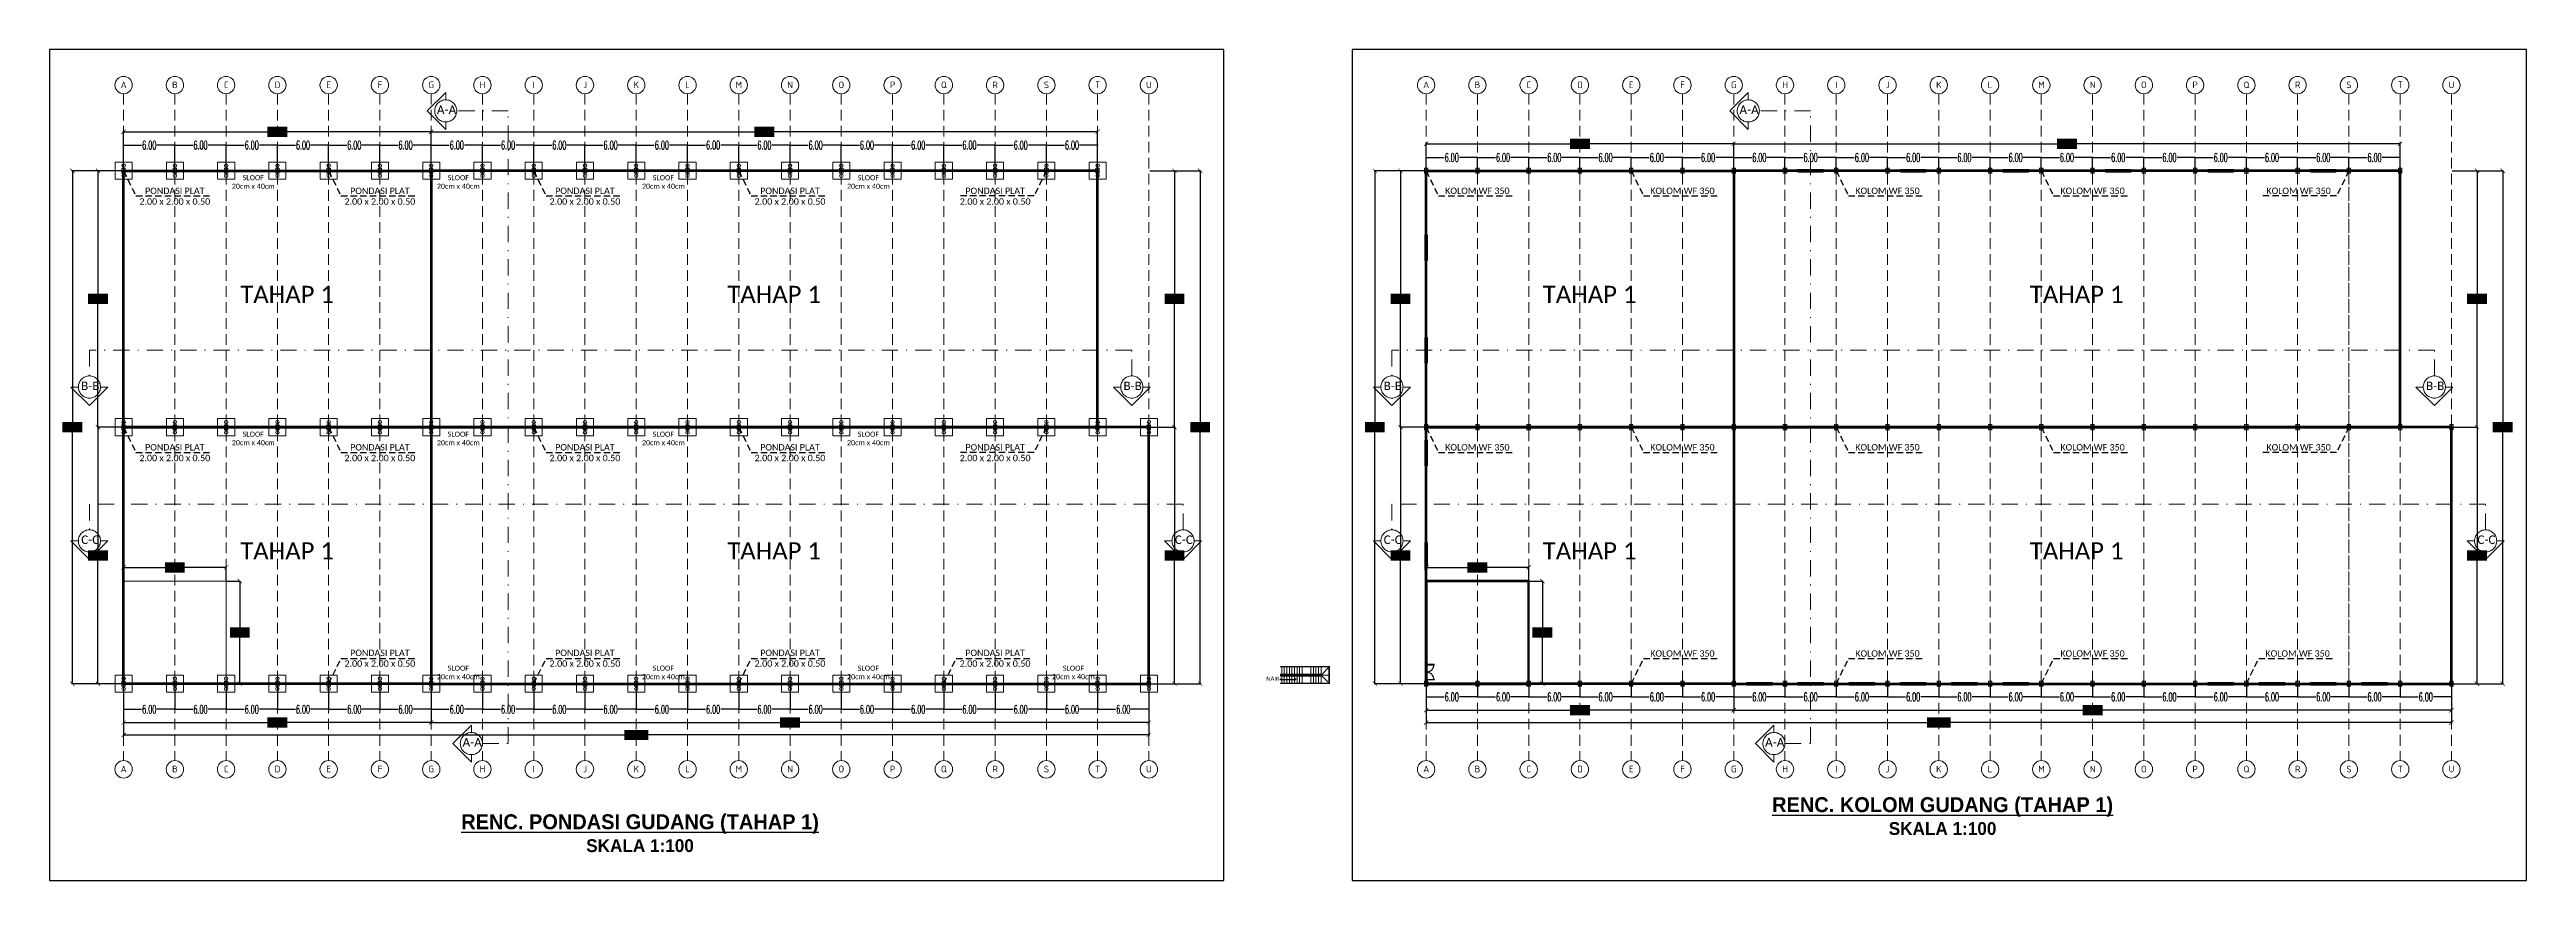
# Model space of a CAD drawing. Header units: millimetres. Extents: x 2175 to 3376, y 1504 to 1740.
# Drawn here: x 2440 to 2729.9, y 1584 to 1681.2 of the extents above; entities that cross this region are included whole.
import ezdxf

# ---------------------------------------------------------------- set-up
doc = ezdxf.new("R2010")
doc.units = ezdxf.units.MM
for name, pattern in [('DASHDOTX2', [50.8, 25.4, -12.7, 0, -12.7]), ('DASHED', [19.05, 12.7, -6.35]), ('HIDDEN', [0.375, 0.25, -0.125]), ('HIDDEN2', [0.1875, 0.125, -0.0625])]:
    doc.linetypes.add(name, pattern=pattern)
for name, color, linetype in [('2.5', 40, 'Continuous'), ('ARCH', 7, 'Continuous'), ('FUR', 7, 'Continuous'), ('GR', 7, 'Continuous'), ('KOP TEKS', 1, 'Continuous'), ('TEXT', 7, 'Continuous')]:
    doc.layers.add(name, color=color, linetype=linetype)
for name, color, linetype, lineweight in [('Garis Dim', 131, 'DASHED', 9), ('GRS-TIPIS', 253, 'Continuous', 9), ('HAT', 8, 'Continuous', 9), ('HATCH', 9, 'Continuous', 0), ('kusen', 2, 'Continuous', 5), ('PERABOT', 42, 'Continuous', 9), ('Pondasi', 6, 'Continuous', 9), ('POT', 2, 'Continuous', 30), ('RAILING', 34, 'Continuous', 9), ('TANGGA', 223, 'Continuous', 9)]:
    doc.layers.add(name, color=color, linetype=linetype, lineweight=lineweight)
doc.styles.add('-DIM2', font='simplex.shx', dxfattribs={"width": 0.55})
doc.styles.get("Standard").update_dxf_attribs({"font": 'arial.ttf'})
doc.dimstyles.new('DENAH KANTOR', dxfattribs={"dimtxt": 1, "dimasz": 0.05, "dimexe": 0.05, "dimexo": 0.05, "dimgap": 0.05, "dimtad": 0, "dimtih": 1, "dimtoh": 1, "dimzin": 0, "dimdsep": 46, "dimtxsty": '-DIM2', "dimblk": 'ARCHTICK', "dimcen": 0.3, "dimdle": 0.05, "dimclrd": 1, "dimclre": 1, "dimclrt": 7, "dimadec": 0, "dimazin": 0, "dimtfac": 1, "dimtix": 1, "dimtofl": 0, "dimtmove": 0, "dimatfit": 3, "dimldrblk": 'ARCHTICK', "dimfxl": 1, "dimtolj": 1, "dimtzin": 0, "dimarcsym": 0})
doc.dimstyles.new('DIMENSI WARNA 2.1', dxfattribs={"dimtxt": 1, "dimasz": 0.5, "dimexe": 0.1, "dimexo": 0.1, "dimgap": 0.05, "dimtad": 0, "dimtih": 1, "dimtoh": 1, "dimrnd": 0.0025, "dimzin": 0, "dimdsep": 46, "dimtxsty": '-DIM2', "dimblk": 'ARCHTICK', "dimcen": 0.1, "dimclrd": 1, "dimclre": 1, "dimclrt": 256, "dimadec": 0, "dimazin": 0, "dimtfac": 1, "dimtofl": 0, "dimtmove": 0, "dimatfit": 3, "dimldrblk": 'ARCHTICK', "dimfxl": 0.18, "dimtfill": 2, "dimtfillclr": 256, "dimtolj": 1, "dimtzin": 0, "dimarcsym": 0})

msp = doc.modelspace()

# ---------------------------------------------------------------- texts
at = {"color": 251, "char_height": 0.77673, "width": 2.96987, "attachment_point": 1}
for s, insert in [('\\pxqc;{\\fISOCPEUR|b0|i0|c0|p34;A}', (2447.212, 1677.434)), ('\\pxqc;{\\fISOCPEUR|b0|i0|c0|p34;B}', (2453.212, 1677.434)), ('\\pxqc;{\\fISOCPEUR|b0|i0|c0|p34;C}', (2459.212, 1677.434)), ('\\pxqc;{\\fISOCPEUR|b0|i0|c0|p34;D}', (2465.212, 1677.434)), ('\\pxqc;{\\fISOCPEUR|b0|i0|c0|p34;E}', (2471.212, 1677.434)), ('\\pxqc;{\\fISOCPEUR|b0|i0|c0|p34;F}', (2477.212, 1677.434)), ('\\pxqc;{\\fISOCPEUR|b0|i0|c0|p34;G}', (2483.212, 1677.434)), ('\\pxqc;{\\fISOCPEUR|b0|i0|c0|p34;H}', (2489.212, 1677.434)), ('\\pxqc;{\\fISOCPEUR|b0|i0|c0|p34;I}', (2495.212, 1677.434)), ('\\pxqc;{\\fISOCPEUR|b0|i0|c0|p34;J}', (2501.212, 1677.434)), ('\\pxqc;{\\fISOCPEUR|b0|i0|c0|p34;K}', (2507.212, 1677.434)), ('\\pxqc;{\\fISOCPEUR|b0|i0|c0|p34;L}', (2513.212, 1677.434)), ('\\pxqc;{\\fISOCPEUR|b0|i0|c0|p34;M}', (2519.212, 1677.434)), ('\\pxqc;{\\fISOCPEUR|b0|i0|c0|p34;N}', (2525.212, 1677.434)), ('\\pxqc;{\\fISOCPEUR|b0|i0|c0|p34;O}', (2531.212, 1677.434)), ('\\pxqc;{\\fISOCPEUR|b0|i0|c0|p34;P}', (2537.212, 1677.434)), ('\\pxqc;{\\fISOCPEUR|b0|i0|c0|p34;Q}', (2543.212, 1677.434)), ('\\pxqc;{\\fISOCPEUR|b0|i0|c0|p34;R}', (2549.212, 1677.434)), ('\\pxqc;{\\fISOCPEUR|b0|i0|c0|p34;S}', (2555.212, 1677.434)), ('\\pxqc;{\\fISOCPEUR|b0|i0|c0|p34;T}', (2561.212, 1677.434)), ('\\pxqc;{\\fISOCPEUR|b0|i0|c0|p34;U}', (2567.212, 1677.434)), ('\\pxqc;{\\fISOCPEUR|b0|i0|c0|p34;A}', (2599.662, 1677.434)), ('\\pxqc;{\\fISOCPEUR|b0|i0|c0|p34;B}', (2605.662, 1677.434)), ('\\pxqc;{\\fISOCPEUR|b0|i0|c0|p34;C}', (2611.662, 1677.434)), ('\\pxqc;{\\fISOCPEUR|b0|i0|c0|p34;D}', (2617.662, 1677.434)), ('\\pxqc;{\\fISOCPEUR|b0|i0|c0|p34;E}', (2623.662, 1677.434)), ('\\pxqc;{\\fISOCPEUR|b0|i0|c0|p34;F}', (2629.662, 1677.434)), ('\\pxqc;{\\fISOCPEUR|b0|i0|c0|p34;G}', (2635.662, 1677.434)), ('\\pxqc;{\\fISOCPEUR|b0|i0|c0|p34;H}', (2641.662, 1677.434)), ('\\pxqc;{\\fISOCPEUR|b0|i0|c0|p34;I}', (2647.662, 1677.434)), ('\\pxqc;{\\fISOCPEUR|b0|i0|c0|p34;J}', (2653.662, 1677.434)), ('\\pxqc;{\\fISOCPEUR|b0|i0|c0|p34;K}', (2659.662, 1677.434)), ('\\pxqc;{\\fISOCPEUR|b0|i0|c0|p34;L}', (2665.662, 1677.434)), ('\\pxqc;{\\fISOCPEUR|b0|i0|c0|p34;M}', (2671.662, 1677.434)), ('\\pxqc;{\\fISOCPEUR|b0|i0|c0|p34;N}', (2677.662, 1677.434)), ('\\pxqc;{\\fISOCPEUR|b0|i0|c0|p34;O}', (2683.662, 1677.434)), ('\\pxqc;{\\fISOCPEUR|b0|i0|c0|p34;P}', (2689.662, 1677.434)), ('\\pxqc;{\\fISOCPEUR|b0|i0|c0|p34;Q}', (2695.662, 1677.434)), ('\\pxqc;{\\fISOCPEUR|b0|i0|c0|p34;R}', (2701.662, 1677.434)), ('\\pxqc;{\\fISOCPEUR|b0|i0|c0|p34;S}', (2707.662, 1677.434)), ('\\pxqc;{\\fISOCPEUR|b0|i0|c0|p34;T}', (2713.662, 1677.434)), ('\\pxqc;{\\fISOCPEUR|b0|i0|c0|p34;U}', (2719.662, 1677.434)), ('\\pxqc;{\\fISOCPEUR|b0|i0|c0|p34;A}', (2447.212, 1597.401)), ('\\pxqc;{\\fISOCPEUR|b0|i0|c0|p34;B}', (2453.212, 1597.401)), ('\\pxqc;{\\fISOCPEUR|b0|i0|c0|p34;C}', (2459.212, 1597.401)), ('\\pxqc;{\\fISOCPEUR|b0|i0|c0|p34;D}', (2465.212, 1597.401)), ('\\pxqc;{\\fISOCPEUR|b0|i0|c0|p34;E}', (2471.212, 1597.401)), ('\\pxqc;{\\fISOCPEUR|b0|i0|c0|p34;F}', (2477.212, 1597.401)), ('\\pxqc;{\\fISOCPEUR|b0|i0|c0|p34;G}', (2483.212, 1597.401)), ('\\pxqc;{\\fISOCPEUR|b0|i0|c0|p34;H}', (2489.212, 1597.401)), ('\\pxqc;{\\fISOCPEUR|b0|i0|c0|p34;I}', (2495.212, 1597.401)), ('\\pxqc;{\\fISOCPEUR|b0|i0|c0|p34;J}', (2501.212, 1597.401)), ('\\pxqc;{\\fISOCPEUR|b0|i0|c0|p34;K}', (2507.212, 1597.401)), ('\\pxqc;{\\fISOCPEUR|b0|i0|c0|p34;L}', (2513.212, 1597.401)), ('\\pxqc;{\\fISOCPEUR|b0|i0|c0|p34;M}', (2519.212, 1597.401)), ('\\pxqc;{\\fISOCPEUR|b0|i0|c0|p34;N}', (2525.212, 1597.401)), ('\\pxqc;{\\fISOCPEUR|b0|i0|c0|p34;O}', (2531.212, 1597.401)), ('\\pxqc;{\\fISOCPEUR|b0|i0|c0|p34;P}', (2537.212, 1597.401)), ('\\pxqc;{\\fISOCPEUR|b0|i0|c0|p34;Q}', (2543.212, 1597.401)), ('\\pxqc;{\\fISOCPEUR|b0|i0|c0|p34;R}', (2549.212, 1597.401)), ('\\pxqc;{\\fISOCPEUR|b0|i0|c0|p34;S}', (2555.212, 1597.401)), ('\\pxqc;{\\fISOCPEUR|b0|i0|c0|p34;T}', (2561.212, 1597.401)), ('\\pxqc;{\\fISOCPEUR|b0|i0|c0|p34;U}', (2567.212, 1597.401)), ('\\pxqc;{\\fISOCPEUR|b0|i0|c0|p34;A}', (2599.662, 1597.401)), ('\\pxqc;{\\fISOCPEUR|b0|i0|c0|p34;B}', (2605.662, 1597.401)), ('\\pxqc;{\\fISOCPEUR|b0|i0|c0|p34;C}', (2611.662, 1597.401)), ('\\pxqc;{\\fISOCPEUR|b0|i0|c0|p34;D}', (2617.662, 1597.401)), ('\\pxqc;{\\fISOCPEUR|b0|i0|c0|p34;E}', (2623.662, 1597.401)), ('\\pxqc;{\\fISOCPEUR|b0|i0|c0|p34;F}', (2629.662, 1597.401)), ('\\pxqc;{\\fISOCPEUR|b0|i0|c0|p34;G}', (2635.662, 1597.401)), ('\\pxqc;{\\fISOCPEUR|b0|i0|c0|p34;H}', (2641.662, 1597.401)), ('\\pxqc;{\\fISOCPEUR|b0|i0|c0|p34;I}', (2647.662, 1597.401)), ('\\pxqc;{\\fISOCPEUR|b0|i0|c0|p34;J}', (2653.662, 1597.401)), ('\\pxqc;{\\fISOCPEUR|b0|i0|c0|p34;K}', (2659.662, 1597.401)), ('\\pxqc;{\\fISOCPEUR|b0|i0|c0|p34;L}', (2665.662, 1597.401)), ('\\pxqc;{\\fISOCPEUR|b0|i0|c0|p34;M}', (2671.662, 1597.401)), ('\\pxqc;{\\fISOCPEUR|b0|i0|c0|p34;N}', (2677.662, 1597.401)), ('\\pxqc;{\\fISOCPEUR|b0|i0|c0|p34;O}', (2683.662, 1597.401)), ('\\pxqc;{\\fISOCPEUR|b0|i0|c0|p34;P}', (2689.662, 1597.401)), ('\\pxqc;{\\fISOCPEUR|b0|i0|c0|p34;Q}', (2695.662, 1597.401)), ('\\pxqc;{\\fISOCPEUR|b0|i0|c0|p34;R}', (2701.662, 1597.401)), ('\\pxqc;{\\fISOCPEUR|b0|i0|c0|p34;S}', (2707.662, 1597.401)), ('\\pxqc;{\\fISOCPEUR|b0|i0|c0|p34;T}', (2713.662, 1597.401)), ('\\pxqc;{\\fISOCPEUR|b0|i0|c0|p34;U}', (2719.662, 1597.401))]:
    msp.add_mtext(s, dxfattribs=dict(at, insert=insert))
for s, insert, char_height, width, attachment_point in [('\\pxqc;{\\fCalibri Light|b0|i0|c0|p34;A-A}', (2484.594, 1674.63), 0.9907, 3.78803, 1), ('\\pxqc;{\\fCalibri Light|b0|i0|c0|p34;A-A}', (2637.044, 1674.63), 0.9907, 3.78803, 1), ('\\pxqc;{\\fCalibri Light|b0|i0|c0|p34;PONDASI PLAT\\P2.00 x 2.00 x 0.50}', (2450.407, 1665.024), 0.75, 8.5537, 1), ('\\pxqc;{\\fCalibri Light|b0|i0|c0|p34;SLOOF  \\P20cm x 40cm}', (2460.875, 1666.485), 0.6, 5.97517, 1), ('\\pxqc;{\\fCalibri Light|b0|i0|c0|p34;PONDASI PLAT\\P2.00 x 2.00 x 0.50}', (2474.407, 1665.024), 0.75, 8.5537, 1), ('\\pxqc;{\\fCalibri Light|b0|i0|c0|p34;SLOOF  \\P20cm x 40cm}', (2484.875, 1666.485), 0.6, 5.97517, 1), ('\\pxqc;{\\fCalibri Light|b0|i0|c0|p34;PONDASI PLAT\\P2.00 x 2.00 x 0.50}', (2498.407, 1665.024), 0.75, 8.5537, 1), ('\\pxqc;{\\fCalibri Light|b0|i0|c0|p34;SLOOF  \\P20cm x 40cm}', (2508.875, 1666.485), 0.6, 5.97517, 1), ('\\pxqc;{\\fCalibri Light|b0|i0|c0|p34;PONDASI PLAT\\P2.00 x 2.00 x 0.50}', (2522.407, 1665.024), 0.75, 8.5537, 1), ('\\pxqc;{\\fCalibri Light|b0|i0|c0|p34;SLOOF  \\P20cm x 40cm}', (2532.875, 1666.485), 0.6, 5.97517, 1), ('\\pxqc;{\\fCalibri Light|b0|i0|c0|p34;PONDASI PLAT\\P2.00 x 2.00 x 0.50}', (2554.972, 1665.024), 0.75, 8.5537, 3), ('\\pxqc;{\\fCalibri Light|b0|i0|c0|p34;KOLOM WF 350}', (2602.858, 1665.024), 0.75, 8.5537, 1), ('\\pxqc;{\\fCalibri Light|b0|i0|c0|p34;KOLOM WF 350}', (2626.858, 1665.024), 0.75, 8.5537, 1), ('\\pxqc;{\\fCalibri Light|b0|i0|c0|p34;KOLOM WF 350}', (2650.858, 1665.024), 0.75, 8.5537, 1), ('\\pxqc;{\\fCalibri Light|b0|i0|c0|p34;KOLOM WF 350}', (2674.858, 1665.024), 0.75, 8.5537, 1), ('\\pxqc;{\\fCalibri Light|b0|i0|c0|p34;KOLOM WF 350}', (2698.974, 1665.024), 0.75, 8.5537, 1), ('\\pxqc;{\\fCalibri Light|b0|i0|c0|p34;TAHAP 1}', (2459.147, 1653.537), 2, 17.36003, 1), ('\\pxqc;{\\fCalibri Light|b0|i0|c0|p34;TAHAP 1}', (2516.147, 1653.537), 2, 17.36003, 1), ('\\pxqc;{\\fCalibri Light|b0|i0|c0|p34;TAHAP 1}', (2611.597, 1653.537), 2, 17.36003, 1), ('\\pxqc;{\\fCalibri Light|b0|i0|c0|p34;TAHAP 1}', (2668.597, 1653.537), 2, 17.36003, 1), ('\\pxqc;{\\fCalibri Light|b0|i0|c0|p34;B-B}', (2442.89, 1642.334), 0.9907, 3.78803, 1), ('\\pxqc;{\\fCalibri Light|b0|i0|c0|p34;B-B}', (2564.89, 1642.334), 0.9907, 3.78803, 1), ('\\pxqc;{\\fCalibri Light|b0|i0|c0|p34;B-B}', (2595.34, 1642.334), 0.9907, 3.78803, 1), ('\\pxqc;{\\fCalibri Light|b0|i0|c0|p34;B-B}', (2717.34, 1642.334), 0.9907, 3.78803, 1), ('\\pxqc;{\\fCalibri Light|b0|i0|c0|p34;SLOOF  \\P20cm x 40cm}', (2460.875, 1636.485), 0.6, 5.97517, 1), ('\\pxqc;{\\fCalibri Light|b0|i0|c0|p34;SLOOF  \\P20cm x 40cm}', (2484.875, 1636.485), 0.6, 5.97517, 1), ('\\pxqc;{\\fCalibri Light|b0|i0|c0|p34;SLOOF  \\P20cm x 40cm}', (2508.875, 1636.485), 0.6, 5.97517, 1), ('\\pxqc;{\\fCalibri Light|b0|i0|c0|p34;SLOOF  \\P20cm x 40cm}', (2532.875, 1636.485), 0.6, 5.97517, 1), ('\\pxqc;{\\fCalibri Light|b0|i0|c0|p34;PONDASI PLAT\\P2.00 x 2.00 x 0.50}', (2450.407, 1635.024), 0.75, 8.5537, 1), ('\\pxqc;{\\fCalibri Light|b0|i0|c0|p34;PONDASI PLAT\\P2.00 x 2.00 x 0.50}', (2474.407, 1635.024), 0.75, 8.5537, 1), ('\\pxqc;{\\fCalibri Light|b0|i0|c0|p34;PONDASI PLAT\\P2.00 x 2.00 x 0.50}', (2498.407, 1635.024), 0.75, 8.5537, 1), ('\\pxqc;{\\fCalibri Light|b0|i0|c0|p34;PONDASI PLAT\\P2.00 x 2.00 x 0.50}', (2522.407, 1635.024), 0.75, 8.5537, 1), ('\\pxqc;{\\fCalibri Light|b0|i0|c0|p34;PONDASI PLAT\\P2.00 x 2.00 x 0.50}', (2554.972, 1635.024), 0.75, 8.5537, 3), ('\\pxqc;{\\fCalibri Light|b0|i0|c0|p34;KOLOM WF 350}', (2602.858, 1635.024), 0.75, 8.5537, 1), ('\\pxqc;{\\fCalibri Light|b0|i0|c0|p34;KOLOM WF 350}', (2626.858, 1635.024), 0.75, 8.5537, 1), ('\\pxqc;{\\fCalibri Light|b0|i0|c0|p34;KOLOM WF 350}', (2650.858, 1635.024), 0.75, 8.5537, 1), ('\\pxqc;{\\fCalibri Light|b0|i0|c0|p34;KOLOM WF 350}', (2674.858, 1635.024), 0.75, 8.5537, 1), ('\\pxqc;{\\fCalibri Light|b0|i0|c0|p34;KOLOM WF 350}', (2698.974, 1635.024), 0.75, 8.5537, 1), ('\\pxqc;{\\fCalibri Light|b0|i0|c0|p34;C-C}', (2442.89, 1624.334), 0.9907, 3.78803, 1), ('\\pxqc;{\\fCalibri Light|b0|i0|c0|p34;TAHAP 1}', (2459.147, 1623.537), 2, 17.36003, 1), ('\\pxqc;{\\fCalibri Light|b0|i0|c0|p34;TAHAP 1}', (2516.147, 1623.537), 2, 17.36003, 1), ('\\pxqc;{\\fCalibri Light|b0|i0|c0|p34;C-C}', (2570.89, 1624.334), 0.9907, 3.78803, 1), ('\\pxqc;{\\fCalibri Light|b0|i0|c0|p34;C-C}', (2595.34, 1624.334), 0.9907, 3.78803, 1), ('\\pxqc;{\\fCalibri Light|b0|i0|c0|p34;TAHAP 1}', (2611.597, 1623.537), 2, 17.36003, 1), ('\\pxqc;{\\fCalibri Light|b0|i0|c0|p34;TAHAP 1}', (2668.597, 1623.537), 2, 17.36003, 1), ('\\pxqc;{\\fCalibri Light|b0|i0|c0|p34;C-C}', (2723.34, 1624.334), 0.9907, 3.78803, 1), ('\\pxqc;{\\fCalibri Light|b0|i0|c0|p34;PONDASI PLAT\\P2.00 x 2.00 x 0.50}', (2474.407, 1608.968), 0.75, 8.5537, 7), ('\\pxqc;{\\fCalibri Light|b0|i0|c0|p34;SLOOF  \\P20cm x 40cm}', (2484.875, 1607.507), 0.6, 5.97517, 7), ('\\pxqc;{\\fCalibri Light|b0|i0|c0|p34;PONDASI PLAT\\P2.00 x 2.00 x 0.50}', (2498.407, 1608.968), 0.75, 8.5537, 7), ('\\pxqc;{\\fCalibri Light|b0|i0|c0|p34;SLOOF  \\P20cm x 40cm}', (2508.875, 1607.507), 0.6, 5.97517, 7), ('\\pxqc;{\\fCalibri Light|b0|i0|c0|p34;PONDASI PLAT\\P2.00 x 2.00 x 0.50}', (2522.407, 1608.968), 0.75, 8.5537, 7), ('\\pxqc;{\\fCalibri Light|b0|i0|c0|p34;SLOOF  \\P20cm x 40cm}', (2532.875, 1607.507), 0.6, 5.97517, 7), ('\\pxqc;{\\fCalibri Light|b0|i0|c0|p34;PONDASI PLAT\\P2.00 x 2.00 x 0.50}', (2546.407, 1608.968), 0.75, 8.5537, 7), ('\\pxqc;{\\fCalibri Light|b0|i0|c0|p34;SLOOF  \\P20cm x 40cm}', (2556.875, 1607.507), 0.6, 5.97517, 7), ('\\pxqc;{\\fCalibri Light|b0|i0|c0|p34;KOLOM WF 350}', (2626.858, 1610.907), 0.75, 8.5537, 1), ('\\pxqc;{\\fCalibri Light|b0|i0|c0|p34;KOLOM WF 350}', (2650.858, 1610.907), 0.75, 8.5537, 1), ('\\pxqc;{\\fCalibri Light|b0|i0|c0|p34;KOLOM WF 350}', (2674.858, 1610.907), 0.75, 8.5537, 1), ('\\pxqc;{\\fCalibri Light|b0|i0|c0|p34;KOLOM WF 350}', (2698.858, 1610.907), 0.75, 8.5537, 1), ('\\pxqr;{\\fCalibri Light|b0|i0|c0|p34;NAIK}', (2582.257, 1607.838), 0.5, 1.71898, 1), ('\\pxqc;{\\fCalibri Light|b0|i0|c0|p34;A-A}', (2487.594, 1600.63), 0.9907, 3.78803, 1), ('\\pxqc;{\\fCalibri Light|b0|i0|c0|p34;A-A}', (2640.044, 1600.63), 0.9907, 3.78803, 1), ('\\pxsm1,qc;{\\fBritannic Bold|b0|i0|c0|p34;\\H0.47681x;\\LRENC. PONDASI GUDANG (TAHAP 1)\\H2.09728x;\\P\\H0.40869x;\\lSKALA 1:100}', (2475, 1591.721), 3.67023, 68.26645, 1), ('\\pxsm1,qc;{\\fBritannic Bold|b0|i0|c0|p34;\\H0.47681x;\\LRENC. KOLOM GUDANG (TAHAP 1)\\H2.09728x;\\P\\H0.40869x;\\lSKALA 1:100}', (2627.45, 1593.721), 3.67023, 68.26645, 1)]:
    msp.add_mtext(s, dxfattribs=dict(insert=insert, char_height=char_height, width=width, attachment_point=attachment_point))

# ---------------------------------------------------------------- blocks, each defined once
blk = doc.blocks.new('_ArchTick')
at = {"color": 0, "linetype": 'ByBlock', "const_width": 0.15}
blk.add_lwpolyline([(-0.5, -0.5), (0.5, 0.5)], dxfattribs=at)
blk = doc.blocks.new('*D1271')
at = {"layer": 'Defpoints', "color": 0, "linetype": 'Continuous', "transparency": 16777216}
for p in [(2454.69, 1670), (2448.69, 1667), (2454.69, 1667)]:
    blk.add_point(p, dxfattribs=at)
at = {"layer": 'GR', "color": 1, "linetype": 'Continuous', "lineweight": -2, "transparency": 16777216}
for p, q in [((2448.64, 1670), (2450.8, 1670)), ((2448.69, 1667.05), (2448.69, 1670.05)), ((2454.74, 1670), (2452.58, 1670)), ((2454.69, 1667.05), (2454.69, 1670.05))]:
    blk.add_line(p, q, dxfattribs=at)
at = {"layer": 'GR', "color": 1, "linetype": 'Continuous', "lineweight": -2, "transparency": 16777216, "xscale": 0.05, "yscale": 0.05, "zscale": 0.05, "rotation": 180}
blk.add_blockref('_ArchTick', (2448.69, 1670), dxfattribs=at)
at = {"layer": 'GR', "color": 1, "linetype": 'Continuous', "lineweight": -2, "transparency": 16777216, "xscale": 0.05, "yscale": 0.05, "zscale": 0.05}
blk.add_blockref('_ArchTick', (2454.69, 1670), dxfattribs=at)
at = {"layer": 'GR', "color": 7, "linetype": 'Continuous', "transparency": 16777216, "insert": (2451.69, 1670), "char_height": 1, "attachment_point": 5, "style": '-DIM2'}
blk.add_mtext('\\A1;6.00', dxfattribs=at)
blk = doc.blocks.new('*D1067')
at = {"layer": 'Defpoints', "color": 0, "transparency": 16777216}
for p in [(2484.69, 1670), (2562.69, 1671.55), (2562.69, 1670)]:
    blk.add_point(p, dxfattribs=at)
at = {"layer": 'GR', "color": 1, "lineweight": -2, "transparency": 16777216}
for p, q in [((2484.69, 1670.1), (2484.69, 1671.65)), ((2484.69, 1671.55), (2522.54, 1671.55)), ((2562.69, 1671.55), (2524.84, 1671.55)), ((2562.69, 1670.1), (2562.69, 1671.65))]:
    blk.add_line(p, q, dxfattribs=at)
at = {"layer": 'GR', "color": 1, "lineweight": -2, "transparency": 16777216, "xscale": 0.5, "yscale": 0.5, "zscale": 0.5, "rotation": 180}
blk.add_blockref('_ArchTick', (2484.69, 1671.55), dxfattribs=at)
at = {"layer": 'GR', "color": 1, "lineweight": -2, "transparency": 16777216, "xscale": 0.5, "yscale": 0.5, "zscale": 0.5}
blk.add_blockref('_ArchTick', (2562.69, 1671.55), dxfattribs=at)
at = {"layer": 'GR', "color": 240, "transparency": 16777216, "insert": (2523.69, 1671.55), "char_height": 1, "attachment_point": 5, "style": '-DIM2', "bg_fill": 1, "box_fill_scale": 1.1, "bg_fill_color": 256, "bg_fill_true_color": 16180224, "bg_fill_transparency": 0}
blk.add_mtext('\\A1;78.00', dxfattribs=at)
blk = doc.blocks.new('*D1068')
at = {"layer": 'Defpoints', "color": 0, "transparency": 16777216}
for p in [(2448.69, 1667), (2445.69, 1637), (2448.69, 1637)]:
    blk.add_point(p, dxfattribs=at)
at = {"layer": 'GR', "color": 1, "lineweight": -2, "transparency": 16777216}
for p, q in [((2448.59, 1667), (2445.59, 1667)), ((2445.69, 1667), (2445.69, 1652.55)), ((2445.69, 1637), (2445.69, 1651.45)), ((2448.59, 1637), (2445.59, 1637))]:
    blk.add_line(p, q, dxfattribs=at)
at = {"layer": 'GR', "color": 1, "lineweight": -2, "transparency": 16777216, "xscale": 0.5, "yscale": 0.5, "zscale": 0.5}
for p, rotation in [((2445.69, 1667), 90), ((2445.69, 1637), 270)]:
    blk.add_blockref('_ArchTick', p, dxfattribs=dict(at, rotation=rotation))
at = {"layer": 'GR', "color": 240, "transparency": 16777216, "insert": (2445.69, 1652), "char_height": 1, "attachment_point": 5, "style": '-DIM2', "bg_fill": 1, "box_fill_scale": 1.1, "bg_fill_color": 256, "bg_fill_true_color": 16180224, "bg_fill_transparency": 0}
blk.add_mtext('\\A1;30.00', dxfattribs=at)
blk = doc.blocks.new('*D1069')
at = {"layer": 'Defpoints', "color": 0, "transparency": 16777216}
for p in [(2448.69, 1637), (2445.69, 1607), (2448.69, 1607)]:
    blk.add_point(p, dxfattribs=at)
at = {"layer": 'GR', "color": 1, "lineweight": -2, "transparency": 16777216}
for p, q in [((2448.59, 1637), (2445.59, 1637)), ((2445.69, 1637), (2445.69, 1622.55)), ((2445.69, 1607), (2445.69, 1621.45)), ((2448.59, 1607), (2445.59, 1607))]:
    blk.add_line(p, q, dxfattribs=at)
at = {"layer": 'GR', "color": 1, "lineweight": -2, "transparency": 16777216, "xscale": 0.5, "yscale": 0.5, "zscale": 0.5}
for p, rotation in [((2445.69, 1637), 90), ((2445.69, 1607), 270)]:
    blk.add_blockref('_ArchTick', p, dxfattribs=dict(at, rotation=rotation))
at = {"layer": 'GR', "color": 240, "transparency": 16777216, "insert": (2445.69, 1622), "char_height": 1, "attachment_point": 5, "style": '-DIM2', "bg_fill": 1, "box_fill_scale": 1.1, "bg_fill_color": 256, "bg_fill_true_color": 16180224, "bg_fill_transparency": 0}
blk.add_mtext('\\A1;30.00', dxfattribs=at)
blk = doc.blocks.new('*D1070')
at = {"layer": 'Defpoints', "color": 0, "transparency": 16777216}
for p in [(2445.69, 1667), (2442.69, 1607), (2445.69, 1607)]:
    blk.add_point(p, dxfattribs=at)
at = {"layer": 'GR', "color": 1, "lineweight": -2, "transparency": 16777216}
for p, q in [((2445.59, 1667), (2442.59, 1667)), ((2442.69, 1667), (2442.69, 1637.55)), ((2442.69, 1607), (2442.69, 1636.45)), ((2445.59, 1607), (2442.59, 1607))]:
    blk.add_line(p, q, dxfattribs=at)
at = {"layer": 'GR', "color": 1, "lineweight": -2, "transparency": 16777216, "xscale": 0.5, "yscale": 0.5, "zscale": 0.5}
for p, rotation in [((2442.69, 1667), 90), ((2442.69, 1607), 270)]:
    blk.add_blockref('_ArchTick', p, dxfattribs=dict(at, rotation=rotation))
at = {"layer": 'GR', "color": 240, "transparency": 16777216, "insert": (2442.69, 1637), "char_height": 1, "attachment_point": 5, "style": '-DIM2', "bg_fill": 1, "box_fill_scale": 1.1, "bg_fill_color": 256, "bg_fill_true_color": 16180224, "bg_fill_transparency": 0}
blk.add_mtext('\\A1;60.00', dxfattribs=at)
blk = doc.blocks.new('*D1071')
at = {"layer": 'Defpoints', "color": 0, "linetype": 'Continuous', "transparency": 16777216}
for p in [(2448.69, 1607), (2454.69, 1607), (2454.69, 1604)]:
    blk.add_point(p, dxfattribs=at)
at = {"layer": 'GR', "color": 1, "linetype": 'Continuous', "lineweight": -2, "transparency": 16777216}
for p, q in [((2448.69, 1606.95), (2448.69, 1603.95)), ((2454.69, 1606.95), (2454.69, 1603.95)), ((2448.64, 1604), (2450.8, 1604)), ((2454.74, 1604), (2452.58, 1604))]:
    blk.add_line(p, q, dxfattribs=at)
at = {"layer": 'GR', "color": 1, "linetype": 'Continuous', "lineweight": -2, "transparency": 16777216, "xscale": 0.05, "yscale": 0.05, "zscale": 0.05, "rotation": 180}
blk.add_blockref('_ArchTick', (2448.69, 1604), dxfattribs=at)
at = {"layer": 'GR', "color": 1, "linetype": 'Continuous', "lineweight": -2, "transparency": 16777216, "xscale": 0.05, "yscale": 0.05, "zscale": 0.05}
blk.add_blockref('_ArchTick', (2454.69, 1604), dxfattribs=at)
at = {"layer": 'GR', "color": 7, "linetype": 'Continuous', "transparency": 16777216, "insert": (2451.69, 1604), "char_height": 1, "attachment_point": 5, "style": '-DIM2'}
blk.add_mtext('\\A1;6.00', dxfattribs=at)
blk = doc.blocks.new('*D1072')
at = {"layer": 'Defpoints', "color": 0, "transparency": 16777216}
for p in [(2448.69, 1604), (2568.69, 1604), (2568.69, 1601)]:
    blk.add_point(p, dxfattribs=at)
at = {"layer": 'GR', "color": 1, "lineweight": -2, "transparency": 16777216}
for p, q in [((2448.69, 1603.9), (2448.69, 1600.9)), ((2568.69, 1603.9), (2568.69, 1600.9)), ((2448.69, 1601), (2507.33, 1601)), ((2568.69, 1601), (2510.05, 1601))]:
    blk.add_line(p, q, dxfattribs=at)
at = {"layer": 'GR', "color": 1, "lineweight": -2, "transparency": 16777216, "xscale": 0.5, "yscale": 0.5, "zscale": 0.5, "rotation": 180}
blk.add_blockref('_ArchTick', (2448.69, 1601), dxfattribs=at)
at = {"layer": 'GR', "color": 1, "lineweight": -2, "transparency": 16777216, "xscale": 0.5, "yscale": 0.5, "zscale": 0.5}
blk.add_blockref('_ArchTick', (2568.69, 1601), dxfattribs=at)
at = {"layer": 'GR', "color": 240, "transparency": 16777216, "insert": (2508.69, 1601), "char_height": 1, "attachment_point": 5, "style": '-DIM2', "bg_fill": 1, "box_fill_scale": 1.1, "bg_fill_color": 256, "bg_fill_true_color": 16180224, "bg_fill_transparency": 0}
blk.add_mtext('\\A1;120.00', dxfattribs=at)
blk = doc.blocks.new('*D1073')
at = {"layer": 'Defpoints', "color": 0, "transparency": 16777216}
for p in [(2460.69, 1619), (2462.29, 1619), (2460.69, 1607)]:
    blk.add_point(p, dxfattribs=at)
at = {"layer": 'GR', "color": 1, "lineweight": -2, "transparency": 16777216}
for p, q in [((2460.79, 1619), (2462.39, 1619)), ((2462.29, 1619), (2462.29, 1613.55)), ((2462.29, 1607), (2462.29, 1612.45)), ((2460.79, 1607), (2462.39, 1607))]:
    blk.add_line(p, q, dxfattribs=at)
at = {"layer": 'GR', "color": 1, "lineweight": -2, "transparency": 16777216, "xscale": 0.5, "yscale": 0.5, "zscale": 0.5}
for p, rotation in [((2462.29, 1619), 90), ((2462.29, 1607), 270)]:
    blk.add_blockref('_ArchTick', p, dxfattribs=dict(at, rotation=rotation))
at = {"layer": 'GR', "color": 240, "transparency": 16777216, "insert": (2462.29, 1613), "char_height": 1, "attachment_point": 5, "style": '-DIM2', "bg_fill": 1, "box_fill_scale": 1.1, "bg_fill_color": 256, "bg_fill_true_color": 16180224, "bg_fill_transparency": 0}
blk.add_mtext('\\A1;12.00', dxfattribs=at)
blk = doc.blocks.new('WF300')
at = {"layer": 'Pondasi'}
for p, q in [((4219.41, -132.1), (4219.42, -132.1)), ((4219.42, -131.98), (4219.42, -132.1)), ((4219.42, -132.03), (4219.7, -132.03)), ((4219.42, -132.04), (4219.7, -132.04)), ((4219.56, -132.04), (4219.56, -132.03)), ((4219.7, -132.1), (4219.7, -131.98)), ((4219.7, -132.1), (4219.71, -132.1))]:
    blk.add_line(p, q, dxfattribs=at)
blk.add_lwpolyline([(4219.78, -132.19), (4219.78, -131.89), (4219.33, -131.89), (4219.33, -132.19)], close=True, dxfattribs=at)
for points in [[(4219.42, -131.98), (4219.41, -131.98), (4219.41, -132.1)], [(4219.71, -132.1), (4219.71, -131.98), (4219.7, -131.98)]]:
    blk.add_lwpolyline(points, dxfattribs=at)
blk = doc.blocks.new('plat 2m x 2m x 0.5m')
at = {"layer": 'Pondasi'}
blk.add_lwpolyline([(9633.84, -54.27), (9635.84, -54.27), (9635.84, -52.27), (9633.84, -52.27)], close=True, dxfattribs=at)
for centre in [(9634.24, -53.27), (9635.44, -53.27)]:
    blk.add_circle(centre, 0.2, dxfattribs=at)
at = {"layer": 'HAT', "xscale": 1.333333333319186, "yscale": 1.333333333319186, "zscale": 1.333333333319186, "rotation": 359.9999999260696}
blk.add_blockref('WF300', (4008.77, 122.78), dxfattribs=at)
blk = doc.blocks.new('*D1061')
at = {"layer": 'Defpoints', "color": 0, "transparency": 16777216}
for p in [(2637.14, 1670.15), (2601.14, 1668.55), (2637.14, 1668.55)]:
    blk.add_point(p, dxfattribs=at)
at = {"layer": 'GR', "color": 1, "lineweight": -2, "transparency": 16777216}
for p, q in [((2601.14, 1668.65), (2601.14, 1670.25)), ((2601.14, 1670.15), (2617.99, 1670.15)), ((2637.14, 1670.15), (2620.29, 1670.15)), ((2637.14, 1668.65), (2637.14, 1670.25))]:
    blk.add_line(p, q, dxfattribs=at)
at = {"layer": 'GR', "color": 1, "lineweight": -2, "transparency": 16777216, "xscale": 0.5, "yscale": 0.5, "zscale": 0.5, "rotation": 180}
blk.add_blockref('_ArchTick', (2601.14, 1670.15), dxfattribs=at)
at = {"layer": 'GR', "color": 1, "lineweight": -2, "transparency": 16777216, "xscale": 0.5, "yscale": 0.5, "zscale": 0.5}
blk.add_blockref('_ArchTick', (2637.14, 1670.15), dxfattribs=at)
at = {"layer": 'GR', "color": 240, "transparency": 16777216, "insert": (2619.14, 1670.15), "char_height": 1, "attachment_point": 5, "style": '-DIM2', "bg_fill": 1, "box_fill_scale": 1.1, "bg_fill_color": 256, "bg_fill_true_color": 16180224, "bg_fill_transparency": 0}
blk.add_mtext('\\A1;36.00', dxfattribs=at)
blk = doc.blocks.new('*D1062')
at = {"layer": 'Defpoints', "color": 0, "transparency": 16777216}
for p in [(2715.14, 1670.15), (2637.14, 1668.55), (2715.14, 1668.55)]:
    blk.add_point(p, dxfattribs=at)
at = {"layer": 'GR', "color": 1, "lineweight": -2, "transparency": 16777216}
for p, q in [((2637.14, 1668.65), (2637.14, 1670.25)), ((2637.14, 1670.15), (2674.99, 1670.15)), ((2715.14, 1670.15), (2677.29, 1670.15)), ((2715.14, 1668.65), (2715.14, 1670.25))]:
    blk.add_line(p, q, dxfattribs=at)
at = {"layer": 'GR', "color": 1, "lineweight": -2, "transparency": 16777216, "xscale": 0.5, "yscale": 0.5, "zscale": 0.5, "rotation": 180}
blk.add_blockref('_ArchTick', (2637.14, 1670.15), dxfattribs=at)
at = {"layer": 'GR', "color": 1, "lineweight": -2, "transparency": 16777216, "xscale": 0.5, "yscale": 0.5, "zscale": 0.5}
blk.add_blockref('_ArchTick', (2715.14, 1670.15), dxfattribs=at)
at = {"layer": 'GR', "color": 240, "transparency": 16777216, "insert": (2676.14, 1670.15), "char_height": 1, "attachment_point": 5, "style": '-DIM2', "bg_fill": 1, "box_fill_scale": 1.1, "bg_fill_color": 256, "bg_fill_true_color": 16180224, "bg_fill_transparency": 0}
blk.add_mtext('\\A1;78.00', dxfattribs=at)
blk = doc.blocks.new('*D1063')
at = {"layer": 'Defpoints', "color": 0, "transparency": 16777216}
for p in [(2601.14, 1667), (2598.14, 1637), (2601.14, 1637)]:
    blk.add_point(p, dxfattribs=at)
at = {"layer": 'GR', "color": 1, "lineweight": -2, "transparency": 16777216}
for p, q in [((2601.04, 1667), (2598.04, 1667)), ((2598.14, 1667), (2598.14, 1652.55)), ((2598.14, 1637), (2598.14, 1651.45)), ((2601.04, 1637), (2598.04, 1637))]:
    blk.add_line(p, q, dxfattribs=at)
at = {"layer": 'GR', "color": 1, "lineweight": -2, "transparency": 16777216, "xscale": 0.5, "yscale": 0.5, "zscale": 0.5}
for p, rotation in [((2598.14, 1667), 90), ((2598.14, 1637), 270)]:
    blk.add_blockref('_ArchTick', p, dxfattribs=dict(at, rotation=rotation))
at = {"layer": 'GR', "color": 240, "transparency": 16777216, "insert": (2598.14, 1652), "char_height": 1, "attachment_point": 5, "style": '-DIM2', "bg_fill": 1, "box_fill_scale": 1.1, "bg_fill_color": 256, "bg_fill_true_color": 16180224, "bg_fill_transparency": 0}
blk.add_mtext('\\A1;30.00', dxfattribs=at)
blk = doc.blocks.new('*D1064')
at = {"layer": 'Defpoints', "color": 0, "transparency": 16777216}
for p in [(2601.14, 1637), (2598.14, 1607), (2601.14, 1607)]:
    blk.add_point(p, dxfattribs=at)
at = {"layer": 'GR', "color": 1, "lineweight": -2, "transparency": 16777216}
for p, q in [((2601.04, 1637), (2598.04, 1637)), ((2598.14, 1637), (2598.14, 1622.55)), ((2598.14, 1607), (2598.14, 1621.45)), ((2601.04, 1607), (2598.04, 1607))]:
    blk.add_line(p, q, dxfattribs=at)
at = {"layer": 'GR', "color": 1, "lineweight": -2, "transparency": 16777216, "xscale": 0.5, "yscale": 0.5, "zscale": 0.5}
for p, rotation in [((2598.14, 1637), 90), ((2598.14, 1607), 270)]:
    blk.add_blockref('_ArchTick', p, dxfattribs=dict(at, rotation=rotation))
at = {"layer": 'GR', "color": 240, "transparency": 16777216, "insert": (2598.14, 1622), "char_height": 1, "attachment_point": 5, "style": '-DIM2', "bg_fill": 1, "box_fill_scale": 1.1, "bg_fill_color": 256, "bg_fill_true_color": 16180224, "bg_fill_transparency": 0}
blk.add_mtext('\\A1;30.00', dxfattribs=at)
blk = doc.blocks.new('*D1065')
at = {"layer": 'Defpoints', "color": 0, "transparency": 16777216}
for p in [(2598.14, 1667), (2595.14, 1607), (2598.14, 1607)]:
    blk.add_point(p, dxfattribs=at)
at = {"layer": 'GR', "color": 1, "lineweight": -2, "transparency": 16777216}
for p, q in [((2598.04, 1667), (2595.04, 1667)), ((2595.14, 1667), (2595.14, 1637.55)), ((2595.14, 1607), (2595.14, 1636.45)), ((2598.04, 1607), (2595.04, 1607))]:
    blk.add_line(p, q, dxfattribs=at)
at = {"layer": 'GR', "color": 1, "lineweight": -2, "transparency": 16777216, "xscale": 0.5, "yscale": 0.5, "zscale": 0.5}
for p, rotation in [((2595.14, 1667), 90), ((2595.14, 1607), 270)]:
    blk.add_blockref('_ArchTick', p, dxfattribs=dict(at, rotation=rotation))
at = {"layer": 'GR', "color": 240, "transparency": 16777216, "insert": (2595.14, 1637), "char_height": 1, "attachment_point": 5, "style": '-DIM2', "bg_fill": 1, "box_fill_scale": 1.1, "bg_fill_color": 256, "bg_fill_true_color": 16180224, "bg_fill_transparency": 0}
blk.add_mtext('\\A1;60.00', dxfattribs=at)
blk = doc.blocks.new('*D1066')
at = {"layer": 'Defpoints', "color": 0, "transparency": 16777216}
for p in [(2613.14, 1619), (2614.74, 1619), (2613.14, 1607)]:
    blk.add_point(p, dxfattribs=at)
at = {"layer": 'GR', "color": 1, "lineweight": -2, "transparency": 16777216}
for p, q in [((2613.24, 1619), (2614.84, 1619)), ((2614.74, 1619), (2614.74, 1613.55)), ((2614.74, 1607), (2614.74, 1612.45)), ((2613.24, 1607), (2614.84, 1607))]:
    blk.add_line(p, q, dxfattribs=at)
at = {"layer": 'GR', "color": 1, "lineweight": -2, "transparency": 16777216, "xscale": 0.5, "yscale": 0.5, "zscale": 0.5}
for p, rotation in [((2614.74, 1619), 90), ((2614.74, 1607), 270)]:
    blk.add_blockref('_ArchTick', p, dxfattribs=dict(at, rotation=rotation))
at = {"layer": 'GR', "color": 240, "transparency": 16777216, "insert": (2614.74, 1613), "char_height": 1, "attachment_point": 5, "style": '-DIM2', "bg_fill": 1, "box_fill_scale": 1.1, "bg_fill_color": 256, "bg_fill_true_color": 16180224, "bg_fill_transparency": 0}
blk.add_mtext('\\A1;12.00', dxfattribs=at)
blk = doc.blocks.new('*D1074')
at = {"layer": 'Defpoints', "color": 0, "linetype": 'Continuous', "transparency": 16777216}
for p in [(2454.69, 1670), (2454.69, 1667), (2460.69, 1667)]:
    blk.add_point(p, dxfattribs=at)
at = {"layer": 'GR', "color": 1, "linetype": 'Continuous', "lineweight": -2, "transparency": 16777216}
for p, q in [((2454.64, 1670), (2456.8, 1670)), ((2454.69, 1667.05), (2454.69, 1670.05)), ((2460.74, 1670), (2458.58, 1670)), ((2460.69, 1667.05), (2460.69, 1670.05))]:
    blk.add_line(p, q, dxfattribs=at)
at = {"layer": 'GR', "color": 1, "linetype": 'Continuous', "lineweight": -2, "transparency": 16777216, "xscale": 0.05, "yscale": 0.05, "zscale": 0.05, "rotation": 180}
blk.add_blockref('_ArchTick', (2454.69, 1670), dxfattribs=at)
at = {"layer": 'GR', "color": 1, "linetype": 'Continuous', "lineweight": -2, "transparency": 16777216, "xscale": 0.05, "yscale": 0.05, "zscale": 0.05}
blk.add_blockref('_ArchTick', (2460.69, 1670), dxfattribs=at)
at = {"layer": 'GR', "color": 7, "linetype": 'Continuous', "transparency": 16777216, "insert": (2457.69, 1670), "char_height": 1, "attachment_point": 5, "style": '-DIM2'}
blk.add_mtext('\\A1;6.00', dxfattribs=at)
blk = doc.blocks.new('*D1075')
at = {"layer": 'Defpoints', "color": 0, "linetype": 'Continuous', "transparency": 16777216}
for p in [(2466.69, 1670), (2466.69, 1667), (2472.69, 1667)]:
    blk.add_point(p, dxfattribs=at)
at = {"layer": 'GR', "color": 1, "linetype": 'Continuous', "lineweight": -2, "transparency": 16777216}
for p, q in [((2466.64, 1670), (2468.8, 1670)), ((2466.69, 1667.05), (2466.69, 1670.05)), ((2472.74, 1670), (2470.58, 1670)), ((2472.69, 1667.05), (2472.69, 1670.05))]:
    blk.add_line(p, q, dxfattribs=at)
at = {"layer": 'GR', "color": 1, "linetype": 'Continuous', "lineweight": -2, "transparency": 16777216, "xscale": 0.05, "yscale": 0.05, "zscale": 0.05, "rotation": 180}
blk.add_blockref('_ArchTick', (2466.69, 1670), dxfattribs=at)
at = {"layer": 'GR', "color": 1, "linetype": 'Continuous', "lineweight": -2, "transparency": 16777216, "xscale": 0.05, "yscale": 0.05, "zscale": 0.05}
blk.add_blockref('_ArchTick', (2472.69, 1670), dxfattribs=at)
at = {"layer": 'GR', "color": 7, "linetype": 'Continuous', "transparency": 16777216, "insert": (2469.69, 1670), "char_height": 1, "attachment_point": 5, "style": '-DIM2'}
blk.add_mtext('\\A1;6.00', dxfattribs=at)
blk = doc.blocks.new('*D1076')
at = {"layer": 'Defpoints', "color": 0, "linetype": 'Continuous', "transparency": 16777216}
for p in [(2466.69, 1670), (2460.69, 1667), (2466.69, 1667)]:
    blk.add_point(p, dxfattribs=at)
at = {"layer": 'GR', "color": 1, "linetype": 'Continuous', "lineweight": -2, "transparency": 16777216}
for p, q in [((2460.64, 1670), (2462.8, 1670)), ((2460.69, 1667.05), (2460.69, 1670.05)), ((2466.74, 1670), (2464.58, 1670)), ((2466.69, 1667.05), (2466.69, 1670.05))]:
    blk.add_line(p, q, dxfattribs=at)
at = {"layer": 'GR', "color": 1, "linetype": 'Continuous', "lineweight": -2, "transparency": 16777216, "xscale": 0.05, "yscale": 0.05, "zscale": 0.05, "rotation": 180}
blk.add_blockref('_ArchTick', (2460.69, 1670), dxfattribs=at)
at = {"layer": 'GR', "color": 1, "linetype": 'Continuous', "lineweight": -2, "transparency": 16777216, "xscale": 0.05, "yscale": 0.05, "zscale": 0.05}
blk.add_blockref('_ArchTick', (2466.69, 1670), dxfattribs=at)
at = {"layer": 'GR', "color": 7, "linetype": 'Continuous', "transparency": 16777216, "insert": (2463.69, 1670), "char_height": 1, "attachment_point": 5, "style": '-DIM2'}
blk.add_mtext('\\A1;6.00', dxfattribs=at)
blk = doc.blocks.new('*D1077')
at = {"layer": 'Defpoints', "color": 0, "linetype": 'Continuous', "transparency": 16777216}
for p in [(2478.69, 1670), (2472.69, 1667), (2478.69, 1667)]:
    blk.add_point(p, dxfattribs=at)
at = {"layer": 'GR', "color": 1, "linetype": 'Continuous', "lineweight": -2, "transparency": 16777216}
for p, q in [((2472.64, 1670), (2474.8, 1670)), ((2472.69, 1667.05), (2472.69, 1670.05)), ((2478.74, 1670), (2476.58, 1670)), ((2478.69, 1667.05), (2478.69, 1670.05))]:
    blk.add_line(p, q, dxfattribs=at)
at = {"layer": 'GR', "color": 1, "linetype": 'Continuous', "lineweight": -2, "transparency": 16777216, "xscale": 0.05, "yscale": 0.05, "zscale": 0.05, "rotation": 180}
blk.add_blockref('_ArchTick', (2472.69, 1670), dxfattribs=at)
at = {"layer": 'GR', "color": 1, "linetype": 'Continuous', "lineweight": -2, "transparency": 16777216, "xscale": 0.05, "yscale": 0.05, "zscale": 0.05}
blk.add_blockref('_ArchTick', (2478.69, 1670), dxfattribs=at)
at = {"layer": 'GR', "color": 7, "linetype": 'Continuous', "transparency": 16777216, "insert": (2475.69, 1670), "char_height": 1, "attachment_point": 5, "style": '-DIM2'}
blk.add_mtext('\\A1;6.00', dxfattribs=at)
blk = doc.blocks.new('*D1078')
at = {"layer": 'Defpoints', "color": 0, "linetype": 'Continuous', "transparency": 16777216}
for p in [(2478.69, 1670), (2478.69, 1667), (2484.69, 1667)]:
    blk.add_point(p, dxfattribs=at)
at = {"layer": 'GR', "color": 1, "linetype": 'Continuous', "lineweight": -2, "transparency": 16777216}
for p, q in [((2478.64, 1670), (2480.8, 1670)), ((2478.69, 1667.05), (2478.69, 1670.05)), ((2484.74, 1670), (2482.58, 1670)), ((2484.69, 1667.05), (2484.69, 1670.05))]:
    blk.add_line(p, q, dxfattribs=at)
at = {"layer": 'GR', "color": 1, "linetype": 'Continuous', "lineweight": -2, "transparency": 16777216, "xscale": 0.05, "yscale": 0.05, "zscale": 0.05, "rotation": 180}
blk.add_blockref('_ArchTick', (2478.69, 1670), dxfattribs=at)
at = {"layer": 'GR', "color": 1, "linetype": 'Continuous', "lineweight": -2, "transparency": 16777216, "xscale": 0.05, "yscale": 0.05, "zscale": 0.05}
blk.add_blockref('_ArchTick', (2484.69, 1670), dxfattribs=at)
at = {"layer": 'GR', "color": 7, "linetype": 'Continuous', "transparency": 16777216, "insert": (2481.69, 1670), "char_height": 1, "attachment_point": 5, "style": '-DIM2'}
blk.add_mtext('\\A1;6.00', dxfattribs=at)
blk = doc.blocks.new('*D1079')
at = {"layer": 'Defpoints', "color": 0, "transparency": 16777216}
for p in [(2448.69, 1670), (2484.69, 1671.55), (2484.69, 1670)]:
    blk.add_point(p, dxfattribs=at)
at = {"layer": 'GR', "color": 1, "lineweight": -2, "transparency": 16777216}
for p, q in [((2448.69, 1670.1), (2448.69, 1671.65)), ((2448.69, 1671.55), (2465.54, 1671.55)), ((2484.69, 1671.55), (2467.84, 1671.55)), ((2484.69, 1670.1), (2484.69, 1671.65))]:
    blk.add_line(p, q, dxfattribs=at)
at = {"layer": 'GR', "color": 1, "lineweight": -2, "transparency": 16777216, "xscale": 0.5, "yscale": 0.5, "zscale": 0.5, "rotation": 180}
blk.add_blockref('_ArchTick', (2448.69, 1671.55), dxfattribs=at)
at = {"layer": 'GR', "color": 1, "lineweight": -2, "transparency": 16777216, "xscale": 0.5, "yscale": 0.5, "zscale": 0.5}
blk.add_blockref('_ArchTick', (2484.69, 1671.55), dxfattribs=at)
at = {"layer": 'GR', "color": 240, "transparency": 16777216, "insert": (2466.69, 1671.55), "char_height": 1, "attachment_point": 5, "style": '-DIM2', "bg_fill": 1, "box_fill_scale": 1.1, "bg_fill_color": 256, "bg_fill_true_color": 16180224, "bg_fill_transparency": 0}
blk.add_mtext('\\A1;36.00', dxfattribs=at)
blk = doc.blocks.new('*D1080')
at = {"layer": 'Defpoints', "color": 0, "linetype": 'Continuous', "transparency": 16777216}
for p in [(2514.69, 1670), (2514.69, 1667), (2520.69, 1667)]:
    blk.add_point(p, dxfattribs=at)
at = {"layer": 'GR', "color": 1, "linetype": 'Continuous', "lineweight": -2, "transparency": 16777216}
for p, q in [((2514.64, 1670), (2516.8, 1670)), ((2514.69, 1667.05), (2514.69, 1670.05)), ((2520.74, 1670), (2518.58, 1670)), ((2520.69, 1667.05), (2520.69, 1670.05))]:
    blk.add_line(p, q, dxfattribs=at)
at = {"layer": 'GR', "color": 1, "linetype": 'Continuous', "lineweight": -2, "transparency": 16777216, "xscale": 0.05, "yscale": 0.05, "zscale": 0.05, "rotation": 180}
blk.add_blockref('_ArchTick', (2514.69, 1670), dxfattribs=at)
at = {"layer": 'GR', "color": 1, "linetype": 'Continuous', "lineweight": -2, "transparency": 16777216, "xscale": 0.05, "yscale": 0.05, "zscale": 0.05}
blk.add_blockref('_ArchTick', (2520.69, 1670), dxfattribs=at)
at = {"layer": 'GR', "color": 7, "linetype": 'Continuous', "transparency": 16777216, "insert": (2517.69, 1670), "char_height": 1, "attachment_point": 5, "style": '-DIM2'}
blk.add_mtext('\\A1;6.00', dxfattribs=at)
blk = doc.blocks.new('*D1081')
at = {"layer": 'Defpoints', "color": 0, "linetype": 'Continuous', "transparency": 16777216}
for p in [(2514.69, 1670), (2508.69, 1667), (2514.69, 1667)]:
    blk.add_point(p, dxfattribs=at)
at = {"layer": 'GR', "color": 1, "linetype": 'Continuous', "lineweight": -2, "transparency": 16777216}
for p, q in [((2508.64, 1670), (2510.8, 1670)), ((2508.69, 1667.05), (2508.69, 1670.05)), ((2514.74, 1670), (2512.58, 1670)), ((2514.69, 1667.05), (2514.69, 1670.05))]:
    blk.add_line(p, q, dxfattribs=at)
at = {"layer": 'GR', "color": 1, "linetype": 'Continuous', "lineweight": -2, "transparency": 16777216, "xscale": 0.05, "yscale": 0.05, "zscale": 0.05, "rotation": 180}
blk.add_blockref('_ArchTick', (2508.69, 1670), dxfattribs=at)
at = {"layer": 'GR', "color": 1, "linetype": 'Continuous', "lineweight": -2, "transparency": 16777216, "xscale": 0.05, "yscale": 0.05, "zscale": 0.05}
blk.add_blockref('_ArchTick', (2514.69, 1670), dxfattribs=at)
at = {"layer": 'GR', "color": 7, "linetype": 'Continuous', "transparency": 16777216, "insert": (2511.69, 1670), "char_height": 1, "attachment_point": 5, "style": '-DIM2'}
blk.add_mtext('\\A1;6.00', dxfattribs=at)
blk = doc.blocks.new('*D1082')
at = {"layer": 'Defpoints', "color": 0, "linetype": 'Continuous', "transparency": 16777216}
for p in [(2502.69, 1670), (2496.69, 1667), (2502.69, 1667)]:
    blk.add_point(p, dxfattribs=at)
at = {"layer": 'GR', "color": 1, "linetype": 'Continuous', "lineweight": -2, "transparency": 16777216}
for p, q in [((2496.64, 1670), (2498.8, 1670)), ((2496.69, 1667.05), (2496.69, 1670.05)), ((2502.74, 1670), (2500.58, 1670)), ((2502.69, 1667.05), (2502.69, 1670.05))]:
    blk.add_line(p, q, dxfattribs=at)
at = {"layer": 'GR', "color": 1, "linetype": 'Continuous', "lineweight": -2, "transparency": 16777216, "xscale": 0.05, "yscale": 0.05, "zscale": 0.05, "rotation": 180}
blk.add_blockref('_ArchTick', (2496.69, 1670), dxfattribs=at)
at = {"layer": 'GR', "color": 1, "linetype": 'Continuous', "lineweight": -2, "transparency": 16777216, "xscale": 0.05, "yscale": 0.05, "zscale": 0.05}
blk.add_blockref('_ArchTick', (2502.69, 1670), dxfattribs=at)
at = {"layer": 'GR', "color": 7, "linetype": 'Continuous', "transparency": 16777216, "insert": (2499.69, 1670), "char_height": 1, "attachment_point": 5, "style": '-DIM2'}
blk.add_mtext('\\A1;6.00', dxfattribs=at)
blk = doc.blocks.new('*D1083')
at = {"layer": 'Defpoints', "color": 0, "linetype": 'Continuous', "transparency": 16777216}
for p in [(2502.69, 1670), (2502.69, 1667), (2508.69, 1667)]:
    blk.add_point(p, dxfattribs=at)
at = {"layer": 'GR', "color": 1, "linetype": 'Continuous', "lineweight": -2, "transparency": 16777216}
for p, q in [((2502.64, 1670), (2504.8, 1670)), ((2502.69, 1667.05), (2502.69, 1670.05)), ((2508.74, 1670), (2506.58, 1670)), ((2508.69, 1667.05), (2508.69, 1670.05))]:
    blk.add_line(p, q, dxfattribs=at)
at = {"layer": 'GR', "color": 1, "linetype": 'Continuous', "lineweight": -2, "transparency": 16777216, "xscale": 0.05, "yscale": 0.05, "zscale": 0.05, "rotation": 180}
blk.add_blockref('_ArchTick', (2502.69, 1670), dxfattribs=at)
at = {"layer": 'GR', "color": 1, "linetype": 'Continuous', "lineweight": -2, "transparency": 16777216, "xscale": 0.05, "yscale": 0.05, "zscale": 0.05}
blk.add_blockref('_ArchTick', (2508.69, 1670), dxfattribs=at)
at = {"layer": 'GR', "color": 7, "linetype": 'Continuous', "transparency": 16777216, "insert": (2505.69, 1670), "char_height": 1, "attachment_point": 5, "style": '-DIM2'}
blk.add_mtext('\\A1;6.00', dxfattribs=at)
blk = doc.blocks.new('*D1084')
at = {"layer": 'Defpoints', "color": 0, "linetype": 'Continuous', "transparency": 16777216}
for p in [(2490.69, 1670), (2490.69, 1667), (2496.69, 1667)]:
    blk.add_point(p, dxfattribs=at)
at = {"layer": 'GR', "color": 1, "linetype": 'Continuous', "lineweight": -2, "transparency": 16777216}
for p, q in [((2490.64, 1670), (2492.8, 1670)), ((2490.69, 1667.05), (2490.69, 1670.05)), ((2496.74, 1670), (2494.58, 1670)), ((2496.69, 1667.05), (2496.69, 1670.05))]:
    blk.add_line(p, q, dxfattribs=at)
at = {"layer": 'GR', "color": 1, "linetype": 'Continuous', "lineweight": -2, "transparency": 16777216, "xscale": 0.05, "yscale": 0.05, "zscale": 0.05, "rotation": 180}
blk.add_blockref('_ArchTick', (2490.69, 1670), dxfattribs=at)
at = {"layer": 'GR', "color": 1, "linetype": 'Continuous', "lineweight": -2, "transparency": 16777216, "xscale": 0.05, "yscale": 0.05, "zscale": 0.05}
blk.add_blockref('_ArchTick', (2496.69, 1670), dxfattribs=at)
at = {"layer": 'GR', "color": 7, "linetype": 'Continuous', "transparency": 16777216, "insert": (2493.69, 1670), "char_height": 1, "attachment_point": 5, "style": '-DIM2'}
blk.add_mtext('\\A1;6.00', dxfattribs=at)
blk = doc.blocks.new('*D1085')
at = {"layer": 'Defpoints', "color": 0, "linetype": 'Continuous', "transparency": 16777216}
for p in [(2490.69, 1670), (2484.69, 1667), (2490.69, 1667)]:
    blk.add_point(p, dxfattribs=at)
at = {"layer": 'GR', "color": 1, "linetype": 'Continuous', "lineweight": -2, "transparency": 16777216}
for p, q in [((2484.64, 1670), (2486.8, 1670)), ((2484.69, 1667.05), (2484.69, 1670.05)), ((2490.74, 1670), (2488.58, 1670)), ((2490.69, 1667.05), (2490.69, 1670.05))]:
    blk.add_line(p, q, dxfattribs=at)
at = {"layer": 'GR', "color": 1, "linetype": 'Continuous', "lineweight": -2, "transparency": 16777216, "xscale": 0.05, "yscale": 0.05, "zscale": 0.05, "rotation": 180}
blk.add_blockref('_ArchTick', (2484.69, 1670), dxfattribs=at)
at = {"layer": 'GR', "color": 1, "linetype": 'Continuous', "lineweight": -2, "transparency": 16777216, "xscale": 0.05, "yscale": 0.05, "zscale": 0.05}
blk.add_blockref('_ArchTick', (2490.69, 1670), dxfattribs=at)
at = {"layer": 'GR', "color": 7, "linetype": 'Continuous', "transparency": 16777216, "insert": (2487.69, 1670), "char_height": 1, "attachment_point": 5, "style": '-DIM2'}
blk.add_mtext('\\A1;6.00', dxfattribs=at)
blk = doc.blocks.new('*D1086')
at = {"layer": 'Defpoints', "color": 0, "linetype": 'Continuous', "transparency": 16777216}
for p in [(2526.69, 1670), (2520.69, 1667), (2526.69, 1667)]:
    blk.add_point(p, dxfattribs=at)
at = {"layer": 'GR', "color": 1, "linetype": 'Continuous', "lineweight": -2, "transparency": 16777216}
for p, q in [((2520.64, 1670), (2522.8, 1670)), ((2520.69, 1667.05), (2520.69, 1670.05)), ((2526.74, 1670), (2524.58, 1670)), ((2526.69, 1667.05), (2526.69, 1670.05))]:
    blk.add_line(p, q, dxfattribs=at)
at = {"layer": 'GR', "color": 1, "linetype": 'Continuous', "lineweight": -2, "transparency": 16777216, "xscale": 0.05, "yscale": 0.05, "zscale": 0.05, "rotation": 180}
blk.add_blockref('_ArchTick', (2520.69, 1670), dxfattribs=at)
at = {"layer": 'GR', "color": 1, "linetype": 'Continuous', "lineweight": -2, "transparency": 16777216, "xscale": 0.05, "yscale": 0.05, "zscale": 0.05}
blk.add_blockref('_ArchTick', (2526.69, 1670), dxfattribs=at)
at = {"layer": 'GR', "color": 7, "linetype": 'Continuous', "transparency": 16777216, "insert": (2523.69, 1670), "char_height": 1, "attachment_point": 5, "style": '-DIM2'}
blk.add_mtext('\\A1;6.00', dxfattribs=at)
blk = doc.blocks.new('*D1087')
at = {"layer": 'Defpoints', "color": 0, "linetype": 'Continuous', "transparency": 16777216}
for p in [(2526.69, 1670), (2526.69, 1667), (2532.69, 1667)]:
    blk.add_point(p, dxfattribs=at)
at = {"layer": 'GR', "color": 1, "linetype": 'Continuous', "lineweight": -2, "transparency": 16777216}
for p, q in [((2526.64, 1670), (2528.8, 1670)), ((2526.69, 1667.05), (2526.69, 1670.05)), ((2532.74, 1670), (2530.58, 1670)), ((2532.69, 1667.05), (2532.69, 1670.05))]:
    blk.add_line(p, q, dxfattribs=at)
at = {"layer": 'GR', "color": 1, "linetype": 'Continuous', "lineweight": -2, "transparency": 16777216, "xscale": 0.05, "yscale": 0.05, "zscale": 0.05, "rotation": 180}
blk.add_blockref('_ArchTick', (2526.69, 1670), dxfattribs=at)
at = {"layer": 'GR', "color": 1, "linetype": 'Continuous', "lineweight": -2, "transparency": 16777216, "xscale": 0.05, "yscale": 0.05, "zscale": 0.05}
blk.add_blockref('_ArchTick', (2532.69, 1670), dxfattribs=at)
at = {"layer": 'GR', "color": 7, "linetype": 'Continuous', "transparency": 16777216, "insert": (2529.69, 1670), "char_height": 1, "attachment_point": 5, "style": '-DIM2'}
blk.add_mtext('\\A1;6.00', dxfattribs=at)
blk = doc.blocks.new('*D1088')
at = {"layer": 'Defpoints', "color": 0, "linetype": 'Continuous', "transparency": 16777216}
for p in [(2538.69, 1670), (2538.69, 1667), (2544.69, 1667)]:
    blk.add_point(p, dxfattribs=at)
at = {"layer": 'GR', "color": 1, "linetype": 'Continuous', "lineweight": -2, "transparency": 16777216}
for p, q in [((2538.64, 1670), (2540.8, 1670)), ((2538.69, 1667.05), (2538.69, 1670.05)), ((2544.74, 1670), (2542.58, 1670)), ((2544.69, 1667.05), (2544.69, 1670.05))]:
    blk.add_line(p, q, dxfattribs=at)
at = {"layer": 'GR', "color": 1, "linetype": 'Continuous', "lineweight": -2, "transparency": 16777216, "xscale": 0.05, "yscale": 0.05, "zscale": 0.05, "rotation": 180}
blk.add_blockref('_ArchTick', (2538.69, 1670), dxfattribs=at)
at = {"layer": 'GR', "color": 1, "linetype": 'Continuous', "lineweight": -2, "transparency": 16777216, "xscale": 0.05, "yscale": 0.05, "zscale": 0.05}
blk.add_blockref('_ArchTick', (2544.69, 1670), dxfattribs=at)
at = {"layer": 'GR', "color": 7, "linetype": 'Continuous', "transparency": 16777216, "insert": (2541.69, 1670), "char_height": 1, "attachment_point": 5, "style": '-DIM2'}
blk.add_mtext('\\A1;6.00', dxfattribs=at)
blk = doc.blocks.new('*D1089')
at = {"layer": 'Defpoints', "color": 0, "linetype": 'Continuous', "transparency": 16777216}
for p in [(2538.69, 1670), (2532.69, 1667), (2538.69, 1667)]:
    blk.add_point(p, dxfattribs=at)
at = {"layer": 'GR', "color": 1, "linetype": 'Continuous', "lineweight": -2, "transparency": 16777216}
for p, q in [((2532.64, 1670), (2534.8, 1670)), ((2532.69, 1667.05), (2532.69, 1670.05)), ((2538.74, 1670), (2536.58, 1670)), ((2538.69, 1667.05), (2538.69, 1670.05))]:
    blk.add_line(p, q, dxfattribs=at)
at = {"layer": 'GR', "color": 1, "linetype": 'Continuous', "lineweight": -2, "transparency": 16777216, "xscale": 0.05, "yscale": 0.05, "zscale": 0.05, "rotation": 180}
blk.add_blockref('_ArchTick', (2532.69, 1670), dxfattribs=at)
at = {"layer": 'GR', "color": 1, "linetype": 'Continuous', "lineweight": -2, "transparency": 16777216, "xscale": 0.05, "yscale": 0.05, "zscale": 0.05}
blk.add_blockref('_ArchTick', (2538.69, 1670), dxfattribs=at)
at = {"layer": 'GR', "color": 7, "linetype": 'Continuous', "transparency": 16777216, "insert": (2535.69, 1670), "char_height": 1, "attachment_point": 5, "style": '-DIM2'}
blk.add_mtext('\\A1;6.00', dxfattribs=at)
blk = doc.blocks.new('*D1090')
at = {"layer": 'Defpoints', "color": 0, "linetype": 'Continuous', "transparency": 16777216}
for p in [(2550.69, 1670), (2544.69, 1667), (2550.69, 1667)]:
    blk.add_point(p, dxfattribs=at)
at = {"layer": 'GR', "color": 1, "linetype": 'Continuous', "lineweight": -2, "transparency": 16777216}
for p, q in [((2544.64, 1670), (2546.8, 1670)), ((2544.69, 1667.05), (2544.69, 1670.05)), ((2550.74, 1670), (2548.58, 1670)), ((2550.69, 1667.05), (2550.69, 1670.05))]:
    blk.add_line(p, q, dxfattribs=at)
at = {"layer": 'GR', "color": 1, "linetype": 'Continuous', "lineweight": -2, "transparency": 16777216, "xscale": 0.05, "yscale": 0.05, "zscale": 0.05, "rotation": 180}
blk.add_blockref('_ArchTick', (2544.69, 1670), dxfattribs=at)
at = {"layer": 'GR', "color": 1, "linetype": 'Continuous', "lineweight": -2, "transparency": 16777216, "xscale": 0.05, "yscale": 0.05, "zscale": 0.05}
blk.add_blockref('_ArchTick', (2550.69, 1670), dxfattribs=at)
at = {"layer": 'GR', "color": 7, "linetype": 'Continuous', "transparency": 16777216, "insert": (2547.69, 1670), "char_height": 1, "attachment_point": 5, "style": '-DIM2'}
blk.add_mtext('\\A1;6.00', dxfattribs=at)
blk = doc.blocks.new('*D1091')
at = {"layer": 'Defpoints', "color": 0, "linetype": 'Continuous', "transparency": 16777216}
for p in [(2550.69, 1670), (2550.69, 1667), (2556.69, 1667)]:
    blk.add_point(p, dxfattribs=at)
at = {"layer": 'GR', "color": 1, "linetype": 'Continuous', "lineweight": -2, "transparency": 16777216}
for p, q in [((2550.64, 1670), (2552.8, 1670)), ((2550.69, 1667.05), (2550.69, 1670.05)), ((2556.74, 1670), (2554.58, 1670)), ((2556.69, 1667.05), (2556.69, 1670.05))]:
    blk.add_line(p, q, dxfattribs=at)
at = {"layer": 'GR', "color": 1, "linetype": 'Continuous', "lineweight": -2, "transparency": 16777216, "xscale": 0.05, "yscale": 0.05, "zscale": 0.05, "rotation": 180}
blk.add_blockref('_ArchTick', (2550.69, 1670), dxfattribs=at)
at = {"layer": 'GR', "color": 1, "linetype": 'Continuous', "lineweight": -2, "transparency": 16777216, "xscale": 0.05, "yscale": 0.05, "zscale": 0.05}
blk.add_blockref('_ArchTick', (2556.69, 1670), dxfattribs=at)
at = {"layer": 'GR', "color": 7, "linetype": 'Continuous', "transparency": 16777216, "insert": (2553.69, 1670), "char_height": 1, "attachment_point": 5, "style": '-DIM2'}
blk.add_mtext('\\A1;6.00', dxfattribs=at)
blk = doc.blocks.new('*D1092')
at = {"layer": 'Defpoints', "color": 0, "linetype": 'Continuous', "transparency": 16777216}
for p in [(2454.69, 1607), (2460.69, 1607), (2454.69, 1604)]:
    blk.add_point(p, dxfattribs=at)
at = {"layer": 'GR', "color": 1, "linetype": 'Continuous', "lineweight": -2, "transparency": 16777216}
for p, q in [((2454.69, 1606.95), (2454.69, 1603.95)), ((2460.69, 1606.95), (2460.69, 1603.95)), ((2454.64, 1604), (2456.8, 1604)), ((2460.74, 1604), (2458.58, 1604))]:
    blk.add_line(p, q, dxfattribs=at)
at = {"layer": 'GR', "color": 1, "linetype": 'Continuous', "lineweight": -2, "transparency": 16777216, "xscale": 0.05, "yscale": 0.05, "zscale": 0.05, "rotation": 180}
blk.add_blockref('_ArchTick', (2454.69, 1604), dxfattribs=at)
at = {"layer": 'GR', "color": 1, "linetype": 'Continuous', "lineweight": -2, "transparency": 16777216, "xscale": 0.05, "yscale": 0.05, "zscale": 0.05}
blk.add_blockref('_ArchTick', (2460.69, 1604), dxfattribs=at)
at = {"layer": 'GR', "color": 7, "linetype": 'Continuous', "transparency": 16777216, "insert": (2457.69, 1604), "char_height": 1, "attachment_point": 5, "style": '-DIM2'}
blk.add_mtext('\\A1;6.00', dxfattribs=at)
blk = doc.blocks.new('*D1093')
at = {"layer": 'Defpoints', "color": 0, "linetype": 'Continuous', "transparency": 16777216}
for p in [(2466.69, 1607), (2472.69, 1607), (2466.69, 1604)]:
    blk.add_point(p, dxfattribs=at)
at = {"layer": 'GR', "color": 1, "linetype": 'Continuous', "lineweight": -2, "transparency": 16777216}
for p, q in [((2466.69, 1606.95), (2466.69, 1603.95)), ((2472.69, 1606.95), (2472.69, 1603.95)), ((2466.64, 1604), (2468.8, 1604)), ((2472.74, 1604), (2470.58, 1604))]:
    blk.add_line(p, q, dxfattribs=at)
at = {"layer": 'GR', "color": 1, "linetype": 'Continuous', "lineweight": -2, "transparency": 16777216, "xscale": 0.05, "yscale": 0.05, "zscale": 0.05, "rotation": 180}
blk.add_blockref('_ArchTick', (2466.69, 1604), dxfattribs=at)
at = {"layer": 'GR', "color": 1, "linetype": 'Continuous', "lineweight": -2, "transparency": 16777216, "xscale": 0.05, "yscale": 0.05, "zscale": 0.05}
blk.add_blockref('_ArchTick', (2472.69, 1604), dxfattribs=at)
at = {"layer": 'GR', "color": 7, "linetype": 'Continuous', "transparency": 16777216, "insert": (2469.69, 1604), "char_height": 1, "attachment_point": 5, "style": '-DIM2'}
blk.add_mtext('\\A1;6.00', dxfattribs=at)
blk = doc.blocks.new('*D1094')
at = {"layer": 'Defpoints', "color": 0, "linetype": 'Continuous', "transparency": 16777216}
for p in [(2460.69, 1607), (2466.69, 1607), (2466.69, 1604)]:
    blk.add_point(p, dxfattribs=at)
at = {"layer": 'GR', "color": 1, "linetype": 'Continuous', "lineweight": -2, "transparency": 16777216}
for p, q in [((2460.69, 1606.95), (2460.69, 1603.95)), ((2466.69, 1606.95), (2466.69, 1603.95)), ((2460.64, 1604), (2462.8, 1604)), ((2466.74, 1604), (2464.58, 1604))]:
    blk.add_line(p, q, dxfattribs=at)
at = {"layer": 'GR', "color": 1, "linetype": 'Continuous', "lineweight": -2, "transparency": 16777216, "xscale": 0.05, "yscale": 0.05, "zscale": 0.05, "rotation": 180}
blk.add_blockref('_ArchTick', (2460.69, 1604), dxfattribs=at)
at = {"layer": 'GR', "color": 1, "linetype": 'Continuous', "lineweight": -2, "transparency": 16777216, "xscale": 0.05, "yscale": 0.05, "zscale": 0.05}
blk.add_blockref('_ArchTick', (2466.69, 1604), dxfattribs=at)
at = {"layer": 'GR', "color": 7, "linetype": 'Continuous', "transparency": 16777216, "insert": (2463.69, 1604), "char_height": 1, "attachment_point": 5, "style": '-DIM2'}
blk.add_mtext('\\A1;6.00', dxfattribs=at)
blk = doc.blocks.new('*D1095')
at = {"layer": 'Defpoints', "color": 0, "linetype": 'Continuous', "transparency": 16777216}
for p in [(2490.69, 1607), (2496.69, 1607), (2490.69, 1604)]:
    blk.add_point(p, dxfattribs=at)
at = {"layer": 'GR', "color": 1, "linetype": 'Continuous', "lineweight": -2, "transparency": 16777216}
for p, q in [((2490.69, 1606.95), (2490.69, 1603.95)), ((2496.69, 1606.95), (2496.69, 1603.95)), ((2490.64, 1604), (2492.8, 1604)), ((2496.74, 1604), (2494.58, 1604))]:
    blk.add_line(p, q, dxfattribs=at)
at = {"layer": 'GR', "color": 1, "linetype": 'Continuous', "lineweight": -2, "transparency": 16777216, "xscale": 0.05, "yscale": 0.05, "zscale": 0.05, "rotation": 180}
blk.add_blockref('_ArchTick', (2490.69, 1604), dxfattribs=at)
at = {"layer": 'GR', "color": 1, "linetype": 'Continuous', "lineweight": -2, "transparency": 16777216, "xscale": 0.05, "yscale": 0.05, "zscale": 0.05}
blk.add_blockref('_ArchTick', (2496.69, 1604), dxfattribs=at)
at = {"layer": 'GR', "color": 7, "linetype": 'Continuous', "transparency": 16777216, "insert": (2493.69, 1604), "char_height": 1, "attachment_point": 5, "style": '-DIM2'}
blk.add_mtext('\\A1;6.00', dxfattribs=at)
blk = doc.blocks.new('*D1096')
at = {"layer": 'Defpoints', "color": 0, "linetype": 'Continuous', "transparency": 16777216}
for p in [(2484.69, 1607), (2490.69, 1607), (2490.69, 1604)]:
    blk.add_point(p, dxfattribs=at)
at = {"layer": 'GR', "color": 1, "linetype": 'Continuous', "lineweight": -2, "transparency": 16777216}
for p, q in [((2484.69, 1606.95), (2484.69, 1603.95)), ((2490.69, 1606.95), (2490.69, 1603.95)), ((2484.64, 1604), (2486.8, 1604)), ((2490.74, 1604), (2488.58, 1604))]:
    blk.add_line(p, q, dxfattribs=at)
at = {"layer": 'GR', "color": 1, "linetype": 'Continuous', "lineweight": -2, "transparency": 16777216, "xscale": 0.05, "yscale": 0.05, "zscale": 0.05, "rotation": 180}
blk.add_blockref('_ArchTick', (2484.69, 1604), dxfattribs=at)
at = {"layer": 'GR', "color": 1, "linetype": 'Continuous', "lineweight": -2, "transparency": 16777216, "xscale": 0.05, "yscale": 0.05, "zscale": 0.05}
blk.add_blockref('_ArchTick', (2490.69, 1604), dxfattribs=at)
at = {"layer": 'GR', "color": 7, "linetype": 'Continuous', "transparency": 16777216, "insert": (2487.69, 1604), "char_height": 1, "attachment_point": 5, "style": '-DIM2'}
blk.add_mtext('\\A1;6.00', dxfattribs=at)
blk = doc.blocks.new('*D1097')
at = {"layer": 'Defpoints', "color": 0, "linetype": 'Continuous', "transparency": 16777216}
for p in [(2472.69, 1607), (2478.69, 1607), (2478.69, 1604)]:
    blk.add_point(p, dxfattribs=at)
at = {"layer": 'GR', "color": 1, "linetype": 'Continuous', "lineweight": -2, "transparency": 16777216}
for p, q in [((2472.69, 1606.95), (2472.69, 1603.95)), ((2478.69, 1606.95), (2478.69, 1603.95)), ((2472.64, 1604), (2474.8, 1604)), ((2478.74, 1604), (2476.58, 1604))]:
    blk.add_line(p, q, dxfattribs=at)
at = {"layer": 'GR', "color": 1, "linetype": 'Continuous', "lineweight": -2, "transparency": 16777216, "xscale": 0.05, "yscale": 0.05, "zscale": 0.05, "rotation": 180}
blk.add_blockref('_ArchTick', (2472.69, 1604), dxfattribs=at)
at = {"layer": 'GR', "color": 1, "linetype": 'Continuous', "lineweight": -2, "transparency": 16777216, "xscale": 0.05, "yscale": 0.05, "zscale": 0.05}
blk.add_blockref('_ArchTick', (2478.69, 1604), dxfattribs=at)
at = {"layer": 'GR', "color": 7, "linetype": 'Continuous', "transparency": 16777216, "insert": (2475.69, 1604), "char_height": 1, "attachment_point": 5, "style": '-DIM2'}
blk.add_mtext('\\A1;6.00', dxfattribs=at)
blk = doc.blocks.new('*D1098')
at = {"layer": 'Defpoints', "color": 0, "linetype": 'Continuous', "transparency": 16777216}
for p in [(2478.69, 1607), (2484.69, 1607), (2478.69, 1604)]:
    blk.add_point(p, dxfattribs=at)
at = {"layer": 'GR', "color": 1, "linetype": 'Continuous', "lineweight": -2, "transparency": 16777216}
for p, q in [((2478.69, 1606.95), (2478.69, 1603.95)), ((2484.69, 1606.95), (2484.69, 1603.95)), ((2478.64, 1604), (2480.8, 1604)), ((2484.74, 1604), (2482.58, 1604))]:
    blk.add_line(p, q, dxfattribs=at)
at = {"layer": 'GR', "color": 1, "linetype": 'Continuous', "lineweight": -2, "transparency": 16777216, "xscale": 0.05, "yscale": 0.05, "zscale": 0.05, "rotation": 180}
blk.add_blockref('_ArchTick', (2478.69, 1604), dxfattribs=at)
at = {"layer": 'GR', "color": 1, "linetype": 'Continuous', "lineweight": -2, "transparency": 16777216, "xscale": 0.05, "yscale": 0.05, "zscale": 0.05}
blk.add_blockref('_ArchTick', (2484.69, 1604), dxfattribs=at)
at = {"layer": 'GR', "color": 7, "linetype": 'Continuous', "transparency": 16777216, "insert": (2481.69, 1604), "char_height": 1, "attachment_point": 5, "style": '-DIM2'}
blk.add_mtext('\\A1;6.00', dxfattribs=at)
blk = doc.blocks.new('*D1099')
at = {"layer": 'Defpoints', "color": 0, "linetype": 'Continuous', "transparency": 16777216}
for p in [(2538.69, 1607), (2544.69, 1607), (2538.69, 1604)]:
    blk.add_point(p, dxfattribs=at)
at = {"layer": 'GR', "color": 1, "linetype": 'Continuous', "lineweight": -2, "transparency": 16777216}
for p, q in [((2538.69, 1606.95), (2538.69, 1603.95)), ((2544.69, 1606.95), (2544.69, 1603.95)), ((2538.64, 1604), (2540.8, 1604)), ((2544.74, 1604), (2542.58, 1604))]:
    blk.add_line(p, q, dxfattribs=at)
at = {"layer": 'GR', "color": 1, "linetype": 'Continuous', "lineweight": -2, "transparency": 16777216, "xscale": 0.05, "yscale": 0.05, "zscale": 0.05, "rotation": 180}
blk.add_blockref('_ArchTick', (2538.69, 1604), dxfattribs=at)
at = {"layer": 'GR', "color": 1, "linetype": 'Continuous', "lineweight": -2, "transparency": 16777216, "xscale": 0.05, "yscale": 0.05, "zscale": 0.05}
blk.add_blockref('_ArchTick', (2544.69, 1604), dxfattribs=at)
at = {"layer": 'GR', "color": 7, "linetype": 'Continuous', "transparency": 16777216, "insert": (2541.69, 1604), "char_height": 1, "attachment_point": 5, "style": '-DIM2'}
blk.add_mtext('\\A1;6.00', dxfattribs=at)
blk = doc.blocks.new('*D1100')
at = {"layer": 'Defpoints', "color": 0, "linetype": 'Continuous', "transparency": 16777216}
for p in [(2532.69, 1607), (2538.69, 1607), (2538.69, 1604)]:
    blk.add_point(p, dxfattribs=at)
at = {"layer": 'GR', "color": 1, "linetype": 'Continuous', "lineweight": -2, "transparency": 16777216}
for p, q in [((2532.69, 1606.95), (2532.69, 1603.95)), ((2538.69, 1606.95), (2538.69, 1603.95)), ((2532.64, 1604), (2534.8, 1604)), ((2538.74, 1604), (2536.58, 1604))]:
    blk.add_line(p, q, dxfattribs=at)
at = {"layer": 'GR', "color": 1, "linetype": 'Continuous', "lineweight": -2, "transparency": 16777216, "xscale": 0.05, "yscale": 0.05, "zscale": 0.05, "rotation": 180}
blk.add_blockref('_ArchTick', (2532.69, 1604), dxfattribs=at)
at = {"layer": 'GR', "color": 1, "linetype": 'Continuous', "lineweight": -2, "transparency": 16777216, "xscale": 0.05, "yscale": 0.05, "zscale": 0.05}
blk.add_blockref('_ArchTick', (2538.69, 1604), dxfattribs=at)
at = {"layer": 'GR', "color": 7, "linetype": 'Continuous', "transparency": 16777216, "insert": (2535.69, 1604), "char_height": 1, "attachment_point": 5, "style": '-DIM2'}
blk.add_mtext('\\A1;6.00', dxfattribs=at)
blk = doc.blocks.new('*D1101')
at = {"layer": 'Defpoints', "color": 0, "linetype": 'Continuous', "transparency": 16777216}
for p in [(2520.69, 1607), (2526.69, 1607), (2526.69, 1604)]:
    blk.add_point(p, dxfattribs=at)
at = {"layer": 'GR', "color": 1, "linetype": 'Continuous', "lineweight": -2, "transparency": 16777216}
for p, q in [((2520.69, 1606.95), (2520.69, 1603.95)), ((2526.69, 1606.95), (2526.69, 1603.95)), ((2520.64, 1604), (2522.8, 1604)), ((2526.74, 1604), (2524.58, 1604))]:
    blk.add_line(p, q, dxfattribs=at)
at = {"layer": 'GR', "color": 1, "linetype": 'Continuous', "lineweight": -2, "transparency": 16777216, "xscale": 0.05, "yscale": 0.05, "zscale": 0.05, "rotation": 180}
blk.add_blockref('_ArchTick', (2520.69, 1604), dxfattribs=at)
at = {"layer": 'GR', "color": 1, "linetype": 'Continuous', "lineweight": -2, "transparency": 16777216, "xscale": 0.05, "yscale": 0.05, "zscale": 0.05}
blk.add_blockref('_ArchTick', (2526.69, 1604), dxfattribs=at)
at = {"layer": 'GR', "color": 7, "linetype": 'Continuous', "transparency": 16777216, "insert": (2523.69, 1604), "char_height": 1, "attachment_point": 5, "style": '-DIM2'}
blk.add_mtext('\\A1;6.00', dxfattribs=at)
blk = doc.blocks.new('*D1102')
at = {"layer": 'Defpoints', "color": 0, "linetype": 'Continuous', "transparency": 16777216}
for p in [(2526.69, 1607), (2532.69, 1607), (2526.69, 1604)]:
    blk.add_point(p, dxfattribs=at)
at = {"layer": 'GR', "color": 1, "linetype": 'Continuous', "lineweight": -2, "transparency": 16777216}
for p, q in [((2526.69, 1606.95), (2526.69, 1603.95)), ((2532.69, 1606.95), (2532.69, 1603.95)), ((2526.64, 1604), (2528.8, 1604)), ((2532.74, 1604), (2530.58, 1604))]:
    blk.add_line(p, q, dxfattribs=at)
at = {"layer": 'GR', "color": 1, "linetype": 'Continuous', "lineweight": -2, "transparency": 16777216, "xscale": 0.05, "yscale": 0.05, "zscale": 0.05, "rotation": 180}
blk.add_blockref('_ArchTick', (2526.69, 1604), dxfattribs=at)
at = {"layer": 'GR', "color": 1, "linetype": 'Continuous', "lineweight": -2, "transparency": 16777216, "xscale": 0.05, "yscale": 0.05, "zscale": 0.05}
blk.add_blockref('_ArchTick', (2532.69, 1604), dxfattribs=at)
at = {"layer": 'GR', "color": 7, "linetype": 'Continuous', "transparency": 16777216, "insert": (2529.69, 1604), "char_height": 1, "attachment_point": 5, "style": '-DIM2'}
blk.add_mtext('\\A1;6.00', dxfattribs=at)
blk = doc.blocks.new('*D1103')
at = {"layer": 'Defpoints', "color": 0, "linetype": 'Continuous', "transparency": 16777216}
for p in [(2496.69, 1607), (2502.69, 1607), (2502.69, 1604)]:
    blk.add_point(p, dxfattribs=at)
at = {"layer": 'GR', "color": 1, "linetype": 'Continuous', "lineweight": -2, "transparency": 16777216}
for p, q in [((2496.69, 1606.95), (2496.69, 1603.95)), ((2502.69, 1606.95), (2502.69, 1603.95)), ((2496.64, 1604), (2498.8, 1604)), ((2502.74, 1604), (2500.58, 1604))]:
    blk.add_line(p, q, dxfattribs=at)
at = {"layer": 'GR', "color": 1, "linetype": 'Continuous', "lineweight": -2, "transparency": 16777216, "xscale": 0.05, "yscale": 0.05, "zscale": 0.05, "rotation": 180}
blk.add_blockref('_ArchTick', (2496.69, 1604), dxfattribs=at)
at = {"layer": 'GR', "color": 1, "linetype": 'Continuous', "lineweight": -2, "transparency": 16777216, "xscale": 0.05, "yscale": 0.05, "zscale": 0.05}
blk.add_blockref('_ArchTick', (2502.69, 1604), dxfattribs=at)
at = {"layer": 'GR', "color": 7, "linetype": 'Continuous', "transparency": 16777216, "insert": (2499.69, 1604), "char_height": 1, "attachment_point": 5, "style": '-DIM2'}
blk.add_mtext('\\A1;6.00', dxfattribs=at)
blk = doc.blocks.new('*D1104')
at = {"layer": 'Defpoints', "color": 0, "linetype": 'Continuous', "transparency": 16777216}
for p in [(2502.69, 1607), (2508.69, 1607), (2502.69, 1604)]:
    blk.add_point(p, dxfattribs=at)
at = {"layer": 'GR', "color": 1, "linetype": 'Continuous', "lineweight": -2, "transparency": 16777216}
for p, q in [((2502.69, 1606.95), (2502.69, 1603.95)), ((2508.69, 1606.95), (2508.69, 1603.95)), ((2502.64, 1604), (2504.8, 1604)), ((2508.74, 1604), (2506.58, 1604))]:
    blk.add_line(p, q, dxfattribs=at)
at = {"layer": 'GR', "color": 1, "linetype": 'Continuous', "lineweight": -2, "transparency": 16777216, "xscale": 0.05, "yscale": 0.05, "zscale": 0.05, "rotation": 180}
blk.add_blockref('_ArchTick', (2502.69, 1604), dxfattribs=at)
at = {"layer": 'GR', "color": 1, "linetype": 'Continuous', "lineweight": -2, "transparency": 16777216, "xscale": 0.05, "yscale": 0.05, "zscale": 0.05}
blk.add_blockref('_ArchTick', (2508.69, 1604), dxfattribs=at)
at = {"layer": 'GR', "color": 7, "linetype": 'Continuous', "transparency": 16777216, "insert": (2505.69, 1604), "char_height": 1, "attachment_point": 5, "style": '-DIM2'}
blk.add_mtext('\\A1;6.00', dxfattribs=at)
blk = doc.blocks.new('*D1105')
at = {"layer": 'Defpoints', "color": 0, "linetype": 'Continuous', "transparency": 16777216}
for p in [(2514.69, 1607), (2520.69, 1607), (2514.69, 1604)]:
    blk.add_point(p, dxfattribs=at)
at = {"layer": 'GR', "color": 1, "linetype": 'Continuous', "lineweight": -2, "transparency": 16777216}
for p, q in [((2514.69, 1606.95), (2514.69, 1603.95)), ((2520.69, 1606.95), (2520.69, 1603.95)), ((2514.64, 1604), (2516.8, 1604)), ((2520.74, 1604), (2518.58, 1604))]:
    blk.add_line(p, q, dxfattribs=at)
at = {"layer": 'GR', "color": 1, "linetype": 'Continuous', "lineweight": -2, "transparency": 16777216, "xscale": 0.05, "yscale": 0.05, "zscale": 0.05, "rotation": 180}
blk.add_blockref('_ArchTick', (2514.69, 1604), dxfattribs=at)
at = {"layer": 'GR', "color": 1, "linetype": 'Continuous', "lineweight": -2, "transparency": 16777216, "xscale": 0.05, "yscale": 0.05, "zscale": 0.05}
blk.add_blockref('_ArchTick', (2520.69, 1604), dxfattribs=at)
at = {"layer": 'GR', "color": 7, "linetype": 'Continuous', "transparency": 16777216, "insert": (2517.69, 1604), "char_height": 1, "attachment_point": 5, "style": '-DIM2'}
blk.add_mtext('\\A1;6.00', dxfattribs=at)
blk = doc.blocks.new('*D1106')
at = {"layer": 'Defpoints', "color": 0, "linetype": 'Continuous', "transparency": 16777216}
for p in [(2508.69, 1607), (2514.69, 1607), (2514.69, 1604)]:
    blk.add_point(p, dxfattribs=at)
at = {"layer": 'GR', "color": 1, "linetype": 'Continuous', "lineweight": -2, "transparency": 16777216}
for p, q in [((2508.69, 1606.95), (2508.69, 1603.95)), ((2514.69, 1606.95), (2514.69, 1603.95)), ((2508.64, 1604), (2510.8, 1604)), ((2514.74, 1604), (2512.58, 1604))]:
    blk.add_line(p, q, dxfattribs=at)
at = {"layer": 'GR', "color": 1, "linetype": 'Continuous', "lineweight": -2, "transparency": 16777216, "xscale": 0.05, "yscale": 0.05, "zscale": 0.05, "rotation": 180}
blk.add_blockref('_ArchTick', (2508.69, 1604), dxfattribs=at)
at = {"layer": 'GR', "color": 1, "linetype": 'Continuous', "lineweight": -2, "transparency": 16777216, "xscale": 0.05, "yscale": 0.05, "zscale": 0.05}
blk.add_blockref('_ArchTick', (2514.69, 1604), dxfattribs=at)
at = {"layer": 'GR', "color": 7, "linetype": 'Continuous', "transparency": 16777216, "insert": (2511.69, 1604), "char_height": 1, "attachment_point": 5, "style": '-DIM2'}
blk.add_mtext('\\A1;6.00', dxfattribs=at)
blk = doc.blocks.new('*D1107')
at = {"layer": 'Defpoints', "color": 0, "transparency": 16777216}
for p in [(2448.69, 1604), (2484.69, 1604), (2484.69, 1602.45)]:
    blk.add_point(p, dxfattribs=at)
at = {"layer": 'GR', "color": 1, "lineweight": -2, "transparency": 16777216}
for p, q in [((2448.69, 1603.9), (2448.69, 1602.35)), ((2484.69, 1603.9), (2484.69, 1602.35)), ((2448.69, 1602.45), (2465.54, 1602.45)), ((2484.69, 1602.45), (2467.84, 1602.45))]:
    blk.add_line(p, q, dxfattribs=at)
at = {"layer": 'GR', "color": 1, "lineweight": -2, "transparency": 16777216, "xscale": 0.5, "yscale": 0.5, "zscale": 0.5, "rotation": 180}
blk.add_blockref('_ArchTick', (2448.69, 1602.45), dxfattribs=at)
at = {"layer": 'GR', "color": 1, "lineweight": -2, "transparency": 16777216, "xscale": 0.5, "yscale": 0.5, "zscale": 0.5}
blk.add_blockref('_ArchTick', (2484.69, 1602.45), dxfattribs=at)
at = {"layer": 'GR', "color": 240, "transparency": 16777216, "insert": (2466.69, 1602.45), "char_height": 1, "attachment_point": 5, "style": '-DIM2', "bg_fill": 1, "box_fill_scale": 1.1, "bg_fill_color": 256, "bg_fill_true_color": 16180224, "bg_fill_transparency": 0}
blk.add_mtext('\\A1;36.00', dxfattribs=at)
blk = doc.blocks.new('*D1108')
at = {"layer": 'Defpoints', "color": 0, "linetype": 'Continuous', "transparency": 16777216}
for p in [(2544.69, 1607), (2550.69, 1607), (2550.69, 1604)]:
    blk.add_point(p, dxfattribs=at)
at = {"layer": 'GR', "color": 1, "linetype": 'Continuous', "lineweight": -2, "transparency": 16777216}
for p, q in [((2544.69, 1606.95), (2544.69, 1603.95)), ((2550.69, 1606.95), (2550.69, 1603.95)), ((2544.64, 1604), (2546.8, 1604)), ((2550.74, 1604), (2548.58, 1604))]:
    blk.add_line(p, q, dxfattribs=at)
at = {"layer": 'GR', "color": 1, "linetype": 'Continuous', "lineweight": -2, "transparency": 16777216, "xscale": 0.05, "yscale": 0.05, "zscale": 0.05, "rotation": 180}
blk.add_blockref('_ArchTick', (2544.69, 1604), dxfattribs=at)
at = {"layer": 'GR', "color": 1, "linetype": 'Continuous', "lineweight": -2, "transparency": 16777216, "xscale": 0.05, "yscale": 0.05, "zscale": 0.05}
blk.add_blockref('_ArchTick', (2550.69, 1604), dxfattribs=at)
at = {"layer": 'GR', "color": 7, "linetype": 'Continuous', "transparency": 16777216, "insert": (2547.69, 1604), "char_height": 1, "attachment_point": 5, "style": '-DIM2'}
blk.add_mtext('\\A1;6.00', dxfattribs=at)
blk = doc.blocks.new('*D1109')
at = {"layer": 'Defpoints', "color": 0, "linetype": 'Continuous', "transparency": 16777216}
for p in [(2550.69, 1607), (2556.69, 1607), (2550.69, 1604)]:
    blk.add_point(p, dxfattribs=at)
at = {"layer": 'GR', "color": 1, "linetype": 'Continuous', "lineweight": -2, "transparency": 16777216}
for p, q in [((2550.69, 1606.95), (2550.69, 1603.95)), ((2556.69, 1606.95), (2556.69, 1603.95)), ((2550.64, 1604), (2552.8, 1604)), ((2556.74, 1604), (2554.58, 1604))]:
    blk.add_line(p, q, dxfattribs=at)
at = {"layer": 'GR', "color": 1, "linetype": 'Continuous', "lineweight": -2, "transparency": 16777216, "xscale": 0.05, "yscale": 0.05, "zscale": 0.05, "rotation": 180}
blk.add_blockref('_ArchTick', (2550.69, 1604), dxfattribs=at)
at = {"layer": 'GR', "color": 1, "linetype": 'Continuous', "lineweight": -2, "transparency": 16777216, "xscale": 0.05, "yscale": 0.05, "zscale": 0.05}
blk.add_blockref('_ArchTick', (2556.69, 1604), dxfattribs=at)
at = {"layer": 'GR', "color": 7, "linetype": 'Continuous', "transparency": 16777216, "insert": (2553.69, 1604), "char_height": 1, "attachment_point": 5, "style": '-DIM2'}
blk.add_mtext('\\A1;6.00', dxfattribs=at)
blk = doc.blocks.new('*D1110')
at = {"layer": 'Defpoints', "color": 0, "linetype": 'Continuous', "transparency": 16777216}
for p in [(2562.69, 1607), (2568.69, 1607), (2562.69, 1604)]:
    blk.add_point(p, dxfattribs=at)
at = {"layer": 'GR', "color": 1, "linetype": 'Continuous', "lineweight": -2, "transparency": 16777216}
for p, q in [((2562.69, 1606.95), (2562.69, 1603.95)), ((2568.69, 1606.95), (2568.69, 1603.95)), ((2562.64, 1604), (2564.8, 1604)), ((2568.74, 1604), (2566.58, 1604))]:
    blk.add_line(p, q, dxfattribs=at)
at = {"layer": 'GR', "color": 1, "linetype": 'Continuous', "lineweight": -2, "transparency": 16777216, "xscale": 0.05, "yscale": 0.05, "zscale": 0.05, "rotation": 180}
blk.add_blockref('_ArchTick', (2562.69, 1604), dxfattribs=at)
at = {"layer": 'GR', "color": 1, "linetype": 'Continuous', "lineweight": -2, "transparency": 16777216, "xscale": 0.05, "yscale": 0.05, "zscale": 0.05}
blk.add_blockref('_ArchTick', (2568.69, 1604), dxfattribs=at)
at = {"layer": 'GR', "color": 7, "linetype": 'Continuous', "transparency": 16777216, "insert": (2565.69, 1604), "char_height": 1, "attachment_point": 5, "style": '-DIM2'}
blk.add_mtext('\\A1;6.00', dxfattribs=at)
blk = doc.blocks.new('*D1111')
at = {"layer": 'Defpoints', "color": 0, "linetype": 'Continuous', "transparency": 16777216}
for p in [(2556.69, 1607), (2562.69, 1607), (2562.69, 1604)]:
    blk.add_point(p, dxfattribs=at)
at = {"layer": 'GR', "color": 1, "linetype": 'Continuous', "lineweight": -2, "transparency": 16777216}
for p, q in [((2556.69, 1606.95), (2556.69, 1603.95)), ((2562.69, 1606.95), (2562.69, 1603.95)), ((2556.64, 1604), (2558.8, 1604)), ((2562.74, 1604), (2560.58, 1604))]:
    blk.add_line(p, q, dxfattribs=at)
at = {"layer": 'GR', "color": 1, "linetype": 'Continuous', "lineweight": -2, "transparency": 16777216, "xscale": 0.05, "yscale": 0.05, "zscale": 0.05, "rotation": 180}
blk.add_blockref('_ArchTick', (2556.69, 1604), dxfattribs=at)
at = {"layer": 'GR', "color": 1, "linetype": 'Continuous', "lineweight": -2, "transparency": 16777216, "xscale": 0.05, "yscale": 0.05, "zscale": 0.05}
blk.add_blockref('_ArchTick', (2562.69, 1604), dxfattribs=at)
at = {"layer": 'GR', "color": 7, "linetype": 'Continuous', "transparency": 16777216, "insert": (2559.69, 1604), "char_height": 1, "attachment_point": 5, "style": '-DIM2'}
blk.add_mtext('\\A1;6.00', dxfattribs=at)
blk = doc.blocks.new('*D1112')
at = {"layer": 'Defpoints', "color": 0, "transparency": 16777216}
for p in [(2484.69, 1604), (2568.69, 1604), (2484.69, 1602.45)]:
    blk.add_point(p, dxfattribs=at)
at = {"layer": 'GR', "color": 1, "lineweight": -2, "transparency": 16777216}
for p, q in [((2484.69, 1603.9), (2484.69, 1602.35)), ((2568.69, 1603.9), (2568.69, 1602.35)), ((2484.69, 1602.45), (2525.54, 1602.45)), ((2568.69, 1602.45), (2527.84, 1602.45))]:
    blk.add_line(p, q, dxfattribs=at)
at = {"layer": 'GR', "color": 1, "lineweight": -2, "transparency": 16777216, "xscale": 0.5, "yscale": 0.5, "zscale": 0.5, "rotation": 180}
blk.add_blockref('_ArchTick', (2484.69, 1602.45), dxfattribs=at)
at = {"layer": 'GR', "color": 1, "lineweight": -2, "transparency": 16777216, "xscale": 0.5, "yscale": 0.5, "zscale": 0.5}
blk.add_blockref('_ArchTick', (2568.69, 1602.45), dxfattribs=at)
at = {"layer": 'GR', "color": 240, "transparency": 16777216, "insert": (2526.69, 1602.45), "char_height": 1, "attachment_point": 5, "style": '-DIM2', "bg_fill": 1, "box_fill_scale": 1.1, "bg_fill_color": 256, "bg_fill_true_color": 16180224, "bg_fill_transparency": 0}
blk.add_mtext('\\A1;84.00', dxfattribs=at)
blk = doc.blocks.new('*D1113')
at = {"layer": 'Defpoints', "color": 0, "transparency": 16777216}
for p in [(2448.69, 1620.6), (2448.69, 1619), (2460.69, 1619)]:
    blk.add_point(p, dxfattribs=at)
at = {"layer": 'GR', "color": 1, "lineweight": -2, "transparency": 16777216}
for p, q in [((2448.69, 1619.1), (2448.69, 1620.7)), ((2448.69, 1620.6), (2453.59, 1620.6)), ((2460.69, 1620.6), (2455.79, 1620.6)), ((2460.69, 1619.1), (2460.69, 1620.7))]:
    blk.add_line(p, q, dxfattribs=at)
at = {"layer": 'GR', "color": 1, "lineweight": -2, "transparency": 16777216, "xscale": 0.5, "yscale": 0.5, "zscale": 0.5, "rotation": 180}
blk.add_blockref('_ArchTick', (2448.69, 1620.6), dxfattribs=at)
at = {"layer": 'GR', "color": 1, "lineweight": -2, "transparency": 16777216, "xscale": 0.5, "yscale": 0.5, "zscale": 0.5}
blk.add_blockref('_ArchTick', (2460.69, 1620.6), dxfattribs=at)
at = {"layer": 'GR', "color": 240, "transparency": 16777216, "insert": (2454.69, 1620.6), "char_height": 1, "attachment_point": 5, "style": '-DIM2', "bg_fill": 1, "box_fill_scale": 1.1, "bg_fill_color": 256, "bg_fill_true_color": 16180224, "bg_fill_transparency": 0}
blk.add_mtext('\\A1;12.00', dxfattribs=at)
blk = doc.blocks.new('*D1114')
at = {"layer": 'Defpoints', "color": 0, "transparency": 16777216}
for p in [(2601.14, 1620.6), (2601.14, 1619), (2613.14, 1619)]:
    blk.add_point(p, dxfattribs=at)
at = {"layer": 'GR', "color": 1, "lineweight": -2, "transparency": 16777216}
for p, q in [((2601.14, 1619.1), (2601.14, 1620.7)), ((2601.14, 1620.6), (2606.04, 1620.6)), ((2613.14, 1620.6), (2608.24, 1620.6)), ((2613.14, 1619.1), (2613.14, 1620.7))]:
    blk.add_line(p, q, dxfattribs=at)
at = {"layer": 'GR', "color": 1, "lineweight": -2, "transparency": 16777216, "xscale": 0.5, "yscale": 0.5, "zscale": 0.5, "rotation": 180}
blk.add_blockref('_ArchTick', (2601.14, 1620.6), dxfattribs=at)
at = {"layer": 'GR', "color": 1, "lineweight": -2, "transparency": 16777216, "xscale": 0.5, "yscale": 0.5, "zscale": 0.5}
blk.add_blockref('_ArchTick', (2613.14, 1620.6), dxfattribs=at)
at = {"layer": 'GR', "color": 240, "transparency": 16777216, "insert": (2607.14, 1620.6), "char_height": 1, "attachment_point": 5, "style": '-DIM2', "bg_fill": 1, "box_fill_scale": 1.1, "bg_fill_color": 256, "bg_fill_true_color": 16180224, "bg_fill_transparency": 0}
blk.add_mtext('\\A1;12.00', dxfattribs=at)
blk = doc.blocks.new('*D1115')
at = {"layer": 'Defpoints', "color": 0, "linetype": 'Continuous', "transparency": 16777216}
for p in [(2601.14, 1607), (2607.14, 1607), (2607.14, 1605.45)]:
    blk.add_point(p, dxfattribs=at)
at = {"layer": 'GR', "color": 1, "linetype": 'Continuous', "lineweight": -2, "transparency": 16777216}
for p, q in [((2601.14, 1606.95), (2601.14, 1605.4)), ((2607.14, 1606.95), (2607.14, 1605.4)), ((2601.09, 1605.45), (2603.25, 1605.45)), ((2607.19, 1605.45), (2605.03, 1605.45))]:
    blk.add_line(p, q, dxfattribs=at)
at = {"layer": 'GR', "color": 1, "linetype": 'Continuous', "lineweight": -2, "transparency": 16777216, "xscale": 0.05, "yscale": 0.05, "zscale": 0.05, "rotation": 180}
blk.add_blockref('_ArchTick', (2601.14, 1605.45), dxfattribs=at)
at = {"layer": 'GR', "color": 1, "linetype": 'Continuous', "lineweight": -2, "transparency": 16777216, "xscale": 0.05, "yscale": 0.05, "zscale": 0.05}
blk.add_blockref('_ArchTick', (2607.14, 1605.45), dxfattribs=at)
at = {"layer": 'GR', "color": 7, "linetype": 'Continuous', "transparency": 16777216, "insert": (2604.14, 1605.45), "char_height": 1, "attachment_point": 5, "style": '-DIM2'}
blk.add_mtext('\\A1;6.00', dxfattribs=at)
blk = doc.blocks.new('*D1116')
at = {"layer": 'Defpoints', "color": 0, "linetype": 'Continuous', "transparency": 16777216}
for p in [(2607.14, 1607), (2613.14, 1607), (2607.14, 1605.45)]:
    blk.add_point(p, dxfattribs=at)
at = {"layer": 'GR', "color": 1, "linetype": 'Continuous', "lineweight": -2, "transparency": 16777216}
for p, q in [((2607.14, 1606.95), (2607.14, 1605.4)), ((2613.14, 1606.95), (2613.14, 1605.4)), ((2607.09, 1605.45), (2609.25, 1605.45)), ((2613.19, 1605.45), (2611.03, 1605.45))]:
    blk.add_line(p, q, dxfattribs=at)
at = {"layer": 'GR', "color": 1, "linetype": 'Continuous', "lineweight": -2, "transparency": 16777216, "xscale": 0.05, "yscale": 0.05, "zscale": 0.05, "rotation": 180}
blk.add_blockref('_ArchTick', (2607.14, 1605.45), dxfattribs=at)
at = {"layer": 'GR', "color": 1, "linetype": 'Continuous', "lineweight": -2, "transparency": 16777216, "xscale": 0.05, "yscale": 0.05, "zscale": 0.05}
blk.add_blockref('_ArchTick', (2613.14, 1605.45), dxfattribs=at)
at = {"layer": 'GR', "color": 7, "linetype": 'Continuous', "transparency": 16777216, "insert": (2610.14, 1605.45), "char_height": 1, "attachment_point": 5, "style": '-DIM2'}
blk.add_mtext('\\A1;6.00', dxfattribs=at)
blk = doc.blocks.new('*D1117')
at = {"layer": 'Defpoints', "color": 0, "transparency": 16777216}
for p in [(2601.14, 1605.45), (2721.14, 1605.45), (2721.14, 1602.45)]:
    blk.add_point(p, dxfattribs=at)
at = {"layer": 'GR', "color": 1, "lineweight": -2, "transparency": 16777216}
for p, q in [((2601.14, 1605.35), (2601.14, 1602.35)), ((2721.14, 1605.35), (2721.14, 1602.35)), ((2601.14, 1602.45), (2659.78, 1602.45)), ((2721.14, 1602.45), (2662.5, 1602.45))]:
    blk.add_line(p, q, dxfattribs=at)
at = {"layer": 'GR', "color": 1, "lineweight": -2, "transparency": 16777216, "xscale": 0.5, "yscale": 0.5, "zscale": 0.5, "rotation": 180}
blk.add_blockref('_ArchTick', (2601.14, 1602.45), dxfattribs=at)
at = {"layer": 'GR', "color": 1, "lineweight": -2, "transparency": 16777216, "xscale": 0.5, "yscale": 0.5, "zscale": 0.5}
blk.add_blockref('_ArchTick', (2721.14, 1602.45), dxfattribs=at)
at = {"layer": 'GR', "color": 240, "transparency": 16777216, "insert": (2661.14, 1602.45), "char_height": 1, "attachment_point": 5, "style": '-DIM2', "bg_fill": 1, "box_fill_scale": 1.1, "bg_fill_color": 256, "bg_fill_true_color": 16180224, "bg_fill_transparency": 0}
blk.add_mtext('\\A1;120.00', dxfattribs=at)
blk = doc.blocks.new('*D1118')
at = {"layer": 'Defpoints', "color": 0, "transparency": 16777216}
for p in [(2601.14, 1605.45), (2637.14, 1605.45), (2637.14, 1603.9)]:
    blk.add_point(p, dxfattribs=at)
at = {"layer": 'GR', "color": 1, "lineweight": -2, "transparency": 16777216}
for p, q in [((2601.14, 1605.35), (2601.14, 1603.8)), ((2601.14, 1603.9), (2617.99, 1603.9)), ((2637.14, 1603.9), (2620.29, 1603.9)), ((2637.14, 1605.35), (2637.14, 1603.8))]:
    blk.add_line(p, q, dxfattribs=at)
at = {"layer": 'GR', "color": 1, "lineweight": -2, "transparency": 16777216, "xscale": 0.5, "yscale": 0.5, "zscale": 0.5, "rotation": 180}
blk.add_blockref('_ArchTick', (2601.14, 1603.9), dxfattribs=at)
at = {"layer": 'GR', "color": 1, "lineweight": -2, "transparency": 16777216, "xscale": 0.5, "yscale": 0.5, "zscale": 0.5}
blk.add_blockref('_ArchTick', (2637.14, 1603.9), dxfattribs=at)
at = {"layer": 'GR', "color": 240, "transparency": 16777216, "insert": (2619.14, 1603.9), "char_height": 1, "attachment_point": 5, "style": '-DIM2', "bg_fill": 1, "box_fill_scale": 1.1, "bg_fill_color": 256, "bg_fill_true_color": 16180224, "bg_fill_transparency": 0}
blk.add_mtext('\\A1;36.00', dxfattribs=at)
blk = doc.blocks.new('*D1119')
at = {"layer": 'Defpoints', "color": 0, "transparency": 16777216}
for p in [(2637.14, 1605.45), (2637.14, 1603.9), (2721.14, 1605.45)]:
    blk.add_point(p, dxfattribs=at)
at = {"layer": 'GR', "color": 1, "lineweight": -2, "transparency": 16777216}
for p, q in [((2637.14, 1605.35), (2637.14, 1603.8)), ((2637.14, 1603.9), (2677.99, 1603.9)), ((2721.14, 1603.9), (2680.29, 1603.9)), ((2721.14, 1605.35), (2721.14, 1603.8))]:
    blk.add_line(p, q, dxfattribs=at)
at = {"layer": 'GR', "color": 1, "lineweight": -2, "transparency": 16777216, "xscale": 0.5, "yscale": 0.5, "zscale": 0.5, "rotation": 180}
blk.add_blockref('_ArchTick', (2637.14, 1603.9), dxfattribs=at)
at = {"layer": 'GR', "color": 1, "lineweight": -2, "transparency": 16777216, "xscale": 0.5, "yscale": 0.5, "zscale": 0.5}
blk.add_blockref('_ArchTick', (2721.14, 1603.9), dxfattribs=at)
at = {"layer": 'GR', "color": 240, "transparency": 16777216, "insert": (2679.14, 1603.9), "char_height": 1, "attachment_point": 5, "style": '-DIM2', "bg_fill": 1, "box_fill_scale": 1.1, "bg_fill_color": 256, "bg_fill_true_color": 16180224, "bg_fill_transparency": 0}
blk.add_mtext('\\A1;84.00', dxfattribs=at)
blk = doc.blocks.new('*D1156')
at = {"layer": 'Defpoints', "color": 0, "linetype": 'Continuous', "transparency": 16777216}
for p in [(2619.14, 1607), (2625.14, 1607), (2619.14, 1605.45)]:
    blk.add_point(p, dxfattribs=at)
at = {"layer": 'GR', "color": 1, "linetype": 'Continuous', "lineweight": -2, "transparency": 16777216}
for p, q in [((2619.14, 1606.95), (2619.14, 1605.4)), ((2625.14, 1606.95), (2625.14, 1605.4)), ((2619.09, 1605.45), (2621.25, 1605.45)), ((2625.19, 1605.45), (2623.03, 1605.45))]:
    blk.add_line(p, q, dxfattribs=at)
at = {"layer": 'GR', "color": 1, "linetype": 'Continuous', "lineweight": -2, "transparency": 16777216, "xscale": 0.05, "yscale": 0.05, "zscale": 0.05, "rotation": 180}
blk.add_blockref('_ArchTick', (2619.14, 1605.45), dxfattribs=at)
at = {"layer": 'GR', "color": 1, "linetype": 'Continuous', "lineweight": -2, "transparency": 16777216, "xscale": 0.05, "yscale": 0.05, "zscale": 0.05}
blk.add_blockref('_ArchTick', (2625.14, 1605.45), dxfattribs=at)
at = {"layer": 'GR', "color": 7, "linetype": 'Continuous', "transparency": 16777216, "insert": (2622.14, 1605.45), "char_height": 1, "attachment_point": 5, "style": '-DIM2'}
blk.add_mtext('\\A1;6.00', dxfattribs=at)
blk = doc.blocks.new('*D1157')
at = {"layer": 'Defpoints', "color": 0, "linetype": 'Continuous', "transparency": 16777216}
for p in [(2613.14, 1607), (2619.14, 1607), (2619.14, 1605.45)]:
    blk.add_point(p, dxfattribs=at)
at = {"layer": 'GR', "color": 1, "linetype": 'Continuous', "lineweight": -2, "transparency": 16777216}
for p, q in [((2613.14, 1606.95), (2613.14, 1605.4)), ((2619.14, 1606.95), (2619.14, 1605.4)), ((2613.09, 1605.45), (2615.25, 1605.45)), ((2619.19, 1605.45), (2617.03, 1605.45))]:
    blk.add_line(p, q, dxfattribs=at)
at = {"layer": 'GR', "color": 1, "linetype": 'Continuous', "lineweight": -2, "transparency": 16777216, "xscale": 0.05, "yscale": 0.05, "zscale": 0.05, "rotation": 180}
blk.add_blockref('_ArchTick', (2613.14, 1605.45), dxfattribs=at)
at = {"layer": 'GR', "color": 1, "linetype": 'Continuous', "lineweight": -2, "transparency": 16777216, "xscale": 0.05, "yscale": 0.05, "zscale": 0.05}
blk.add_blockref('_ArchTick', (2619.14, 1605.45), dxfattribs=at)
at = {"layer": 'GR', "color": 7, "linetype": 'Continuous', "transparency": 16777216, "insert": (2616.14, 1605.45), "char_height": 1, "attachment_point": 5, "style": '-DIM2'}
blk.add_mtext('\\A1;6.00', dxfattribs=at)
blk = doc.blocks.new('*D1158')
at = {"layer": 'Defpoints', "color": 0, "linetype": 'Continuous', "transparency": 16777216}
for p in [(2643.14, 1607), (2649.14, 1607), (2643.14, 1605.45)]:
    blk.add_point(p, dxfattribs=at)
at = {"layer": 'GR', "color": 1, "linetype": 'Continuous', "lineweight": -2, "transparency": 16777216}
for p, q in [((2643.14, 1606.95), (2643.14, 1605.4)), ((2649.14, 1606.95), (2649.14, 1605.4)), ((2643.09, 1605.45), (2645.25, 1605.45)), ((2649.19, 1605.45), (2647.03, 1605.45))]:
    blk.add_line(p, q, dxfattribs=at)
at = {"layer": 'GR', "color": 1, "linetype": 'Continuous', "lineweight": -2, "transparency": 16777216, "xscale": 0.05, "yscale": 0.05, "zscale": 0.05, "rotation": 180}
blk.add_blockref('_ArchTick', (2643.14, 1605.45), dxfattribs=at)
at = {"layer": 'GR', "color": 1, "linetype": 'Continuous', "lineweight": -2, "transparency": 16777216, "xscale": 0.05, "yscale": 0.05, "zscale": 0.05}
blk.add_blockref('_ArchTick', (2649.14, 1605.45), dxfattribs=at)
at = {"layer": 'GR', "color": 7, "linetype": 'Continuous', "transparency": 16777216, "insert": (2646.14, 1605.45), "char_height": 1, "attachment_point": 5, "style": '-DIM2'}
blk.add_mtext('\\A1;6.00', dxfattribs=at)
blk = doc.blocks.new('*D1159')
at = {"layer": 'Defpoints', "color": 0, "linetype": 'Continuous', "transparency": 16777216}
for p in [(2637.14, 1607), (2643.14, 1607), (2643.14, 1605.45)]:
    blk.add_point(p, dxfattribs=at)
at = {"layer": 'GR', "color": 1, "linetype": 'Continuous', "lineweight": -2, "transparency": 16777216}
for p, q in [((2637.14, 1606.95), (2637.14, 1605.4)), ((2643.14, 1606.95), (2643.14, 1605.4)), ((2637.09, 1605.45), (2639.25, 1605.45)), ((2643.19, 1605.45), (2641.03, 1605.45))]:
    blk.add_line(p, q, dxfattribs=at)
at = {"layer": 'GR', "color": 1, "linetype": 'Continuous', "lineweight": -2, "transparency": 16777216, "xscale": 0.05, "yscale": 0.05, "zscale": 0.05, "rotation": 180}
blk.add_blockref('_ArchTick', (2637.14, 1605.45), dxfattribs=at)
at = {"layer": 'GR', "color": 1, "linetype": 'Continuous', "lineweight": -2, "transparency": 16777216, "xscale": 0.05, "yscale": 0.05, "zscale": 0.05}
blk.add_blockref('_ArchTick', (2643.14, 1605.45), dxfattribs=at)
at = {"layer": 'GR', "color": 7, "linetype": 'Continuous', "transparency": 16777216, "insert": (2640.14, 1605.45), "char_height": 1, "attachment_point": 5, "style": '-DIM2'}
blk.add_mtext('\\A1;6.00', dxfattribs=at)
blk = doc.blocks.new('*D1160')
at = {"layer": 'Defpoints', "color": 0, "linetype": 'Continuous', "transparency": 16777216}
for p in [(2625.14, 1607), (2631.14, 1607), (2631.14, 1605.45)]:
    blk.add_point(p, dxfattribs=at)
at = {"layer": 'GR', "color": 1, "linetype": 'Continuous', "lineweight": -2, "transparency": 16777216}
for p, q in [((2625.14, 1606.95), (2625.14, 1605.4)), ((2631.14, 1606.95), (2631.14, 1605.4)), ((2625.09, 1605.45), (2627.25, 1605.45)), ((2631.19, 1605.45), (2629.03, 1605.45))]:
    blk.add_line(p, q, dxfattribs=at)
at = {"layer": 'GR', "color": 1, "linetype": 'Continuous', "lineweight": -2, "transparency": 16777216, "xscale": 0.05, "yscale": 0.05, "zscale": 0.05, "rotation": 180}
blk.add_blockref('_ArchTick', (2625.14, 1605.45), dxfattribs=at)
at = {"layer": 'GR', "color": 1, "linetype": 'Continuous', "lineweight": -2, "transparency": 16777216, "xscale": 0.05, "yscale": 0.05, "zscale": 0.05}
blk.add_blockref('_ArchTick', (2631.14, 1605.45), dxfattribs=at)
at = {"layer": 'GR', "color": 7, "linetype": 'Continuous', "transparency": 16777216, "insert": (2628.14, 1605.45), "char_height": 1, "attachment_point": 5, "style": '-DIM2'}
blk.add_mtext('\\A1;6.00', dxfattribs=at)
blk = doc.blocks.new('*D1161')
at = {"layer": 'Defpoints', "color": 0, "linetype": 'Continuous', "transparency": 16777216}
for p in [(2631.14, 1607), (2637.14, 1607), (2631.14, 1605.45)]:
    blk.add_point(p, dxfattribs=at)
at = {"layer": 'GR', "color": 1, "linetype": 'Continuous', "lineweight": -2, "transparency": 16777216}
for p, q in [((2631.14, 1606.95), (2631.14, 1605.4)), ((2637.14, 1606.95), (2637.14, 1605.4)), ((2631.09, 1605.45), (2633.25, 1605.45)), ((2637.19, 1605.45), (2635.03, 1605.45))]:
    blk.add_line(p, q, dxfattribs=at)
at = {"layer": 'GR', "color": 1, "linetype": 'Continuous', "lineweight": -2, "transparency": 16777216, "xscale": 0.05, "yscale": 0.05, "zscale": 0.05, "rotation": 180}
blk.add_blockref('_ArchTick', (2631.14, 1605.45), dxfattribs=at)
at = {"layer": 'GR', "color": 1, "linetype": 'Continuous', "lineweight": -2, "transparency": 16777216, "xscale": 0.05, "yscale": 0.05, "zscale": 0.05}
blk.add_blockref('_ArchTick', (2637.14, 1605.45), dxfattribs=at)
at = {"layer": 'GR', "color": 7, "linetype": 'Continuous', "transparency": 16777216, "insert": (2634.14, 1605.45), "char_height": 1, "attachment_point": 5, "style": '-DIM2'}
blk.add_mtext('\\A1;6.00', dxfattribs=at)
blk = doc.blocks.new('*D1162')
at = {"layer": 'Defpoints', "color": 0, "linetype": 'Continuous', "transparency": 16777216}
for p in [(2691.14, 1607), (2697.14, 1607), (2691.14, 1605.45)]:
    blk.add_point(p, dxfattribs=at)
at = {"layer": 'GR', "color": 1, "linetype": 'Continuous', "lineweight": -2, "transparency": 16777216}
for p, q in [((2691.14, 1606.95), (2691.14, 1605.4)), ((2697.14, 1606.95), (2697.14, 1605.4)), ((2691.09, 1605.45), (2693.25, 1605.45)), ((2697.19, 1605.45), (2695.03, 1605.45))]:
    blk.add_line(p, q, dxfattribs=at)
at = {"layer": 'GR', "color": 1, "linetype": 'Continuous', "lineweight": -2, "transparency": 16777216, "xscale": 0.05, "yscale": 0.05, "zscale": 0.05, "rotation": 180}
blk.add_blockref('_ArchTick', (2691.14, 1605.45), dxfattribs=at)
at = {"layer": 'GR', "color": 1, "linetype": 'Continuous', "lineweight": -2, "transparency": 16777216, "xscale": 0.05, "yscale": 0.05, "zscale": 0.05}
blk.add_blockref('_ArchTick', (2697.14, 1605.45), dxfattribs=at)
at = {"layer": 'GR', "color": 7, "linetype": 'Continuous', "transparency": 16777216, "insert": (2694.14, 1605.45), "char_height": 1, "attachment_point": 5, "style": '-DIM2'}
blk.add_mtext('\\A1;6.00', dxfattribs=at)
blk = doc.blocks.new('*D1163')
at = {"layer": 'Defpoints', "color": 0, "linetype": 'Continuous', "transparency": 16777216}
for p in [(2685.14, 1607), (2691.14, 1607), (2691.14, 1605.45)]:
    blk.add_point(p, dxfattribs=at)
at = {"layer": 'GR', "color": 1, "linetype": 'Continuous', "lineweight": -2, "transparency": 16777216}
for p, q in [((2685.14, 1606.95), (2685.14, 1605.4)), ((2691.14, 1606.95), (2691.14, 1605.4)), ((2685.09, 1605.45), (2687.25, 1605.45)), ((2691.19, 1605.45), (2689.03, 1605.45))]:
    blk.add_line(p, q, dxfattribs=at)
at = {"layer": 'GR', "color": 1, "linetype": 'Continuous', "lineweight": -2, "transparency": 16777216, "xscale": 0.05, "yscale": 0.05, "zscale": 0.05, "rotation": 180}
blk.add_blockref('_ArchTick', (2685.14, 1605.45), dxfattribs=at)
at = {"layer": 'GR', "color": 1, "linetype": 'Continuous', "lineweight": -2, "transparency": 16777216, "xscale": 0.05, "yscale": 0.05, "zscale": 0.05}
blk.add_blockref('_ArchTick', (2691.14, 1605.45), dxfattribs=at)
at = {"layer": 'GR', "color": 7, "linetype": 'Continuous', "transparency": 16777216, "insert": (2688.14, 1605.45), "char_height": 1, "attachment_point": 5, "style": '-DIM2'}
blk.add_mtext('\\A1;6.00', dxfattribs=at)
blk = doc.blocks.new('*D1164')
at = {"layer": 'Defpoints', "color": 0, "linetype": 'Continuous', "transparency": 16777216}
for p in [(2673.14, 1607), (2679.14, 1607), (2679.14, 1605.45)]:
    blk.add_point(p, dxfattribs=at)
at = {"layer": 'GR', "color": 1, "linetype": 'Continuous', "lineweight": -2, "transparency": 16777216}
for p, q in [((2673.14, 1606.95), (2673.14, 1605.4)), ((2679.14, 1606.95), (2679.14, 1605.4)), ((2673.09, 1605.45), (2675.25, 1605.45)), ((2679.19, 1605.45), (2677.03, 1605.45))]:
    blk.add_line(p, q, dxfattribs=at)
at = {"layer": 'GR', "color": 1, "linetype": 'Continuous', "lineweight": -2, "transparency": 16777216, "xscale": 0.05, "yscale": 0.05, "zscale": 0.05, "rotation": 180}
blk.add_blockref('_ArchTick', (2673.14, 1605.45), dxfattribs=at)
at = {"layer": 'GR', "color": 1, "linetype": 'Continuous', "lineweight": -2, "transparency": 16777216, "xscale": 0.05, "yscale": 0.05, "zscale": 0.05}
blk.add_blockref('_ArchTick', (2679.14, 1605.45), dxfattribs=at)
at = {"layer": 'GR', "color": 7, "linetype": 'Continuous', "transparency": 16777216, "insert": (2676.14, 1605.45), "char_height": 1, "attachment_point": 5, "style": '-DIM2'}
blk.add_mtext('\\A1;6.00', dxfattribs=at)
blk = doc.blocks.new('*D1165')
at = {"layer": 'Defpoints', "color": 0, "linetype": 'Continuous', "transparency": 16777216}
for p in [(2679.14, 1607), (2685.14, 1607), (2679.14, 1605.45)]:
    blk.add_point(p, dxfattribs=at)
at = {"layer": 'GR', "color": 1, "linetype": 'Continuous', "lineweight": -2, "transparency": 16777216}
for p, q in [((2679.14, 1606.95), (2679.14, 1605.4)), ((2685.14, 1606.95), (2685.14, 1605.4)), ((2679.09, 1605.45), (2681.25, 1605.45)), ((2685.19, 1605.45), (2683.03, 1605.45))]:
    blk.add_line(p, q, dxfattribs=at)
at = {"layer": 'GR', "color": 1, "linetype": 'Continuous', "lineweight": -2, "transparency": 16777216, "xscale": 0.05, "yscale": 0.05, "zscale": 0.05, "rotation": 180}
blk.add_blockref('_ArchTick', (2679.14, 1605.45), dxfattribs=at)
at = {"layer": 'GR', "color": 1, "linetype": 'Continuous', "lineweight": -2, "transparency": 16777216, "xscale": 0.05, "yscale": 0.05, "zscale": 0.05}
blk.add_blockref('_ArchTick', (2685.14, 1605.45), dxfattribs=at)
at = {"layer": 'GR', "color": 7, "linetype": 'Continuous', "transparency": 16777216, "insert": (2682.14, 1605.45), "char_height": 1, "attachment_point": 5, "style": '-DIM2'}
blk.add_mtext('\\A1;6.00', dxfattribs=at)
blk = doc.blocks.new('*D1166')
at = {"layer": 'Defpoints', "color": 0, "linetype": 'Continuous', "transparency": 16777216}
for p in [(2649.14, 1607), (2655.14, 1607), (2655.14, 1605.45)]:
    blk.add_point(p, dxfattribs=at)
at = {"layer": 'GR', "color": 1, "linetype": 'Continuous', "lineweight": -2, "transparency": 16777216}
for p, q in [((2649.14, 1606.95), (2649.14, 1605.4)), ((2655.14, 1606.95), (2655.14, 1605.4)), ((2649.09, 1605.45), (2651.25, 1605.45)), ((2655.19, 1605.45), (2653.03, 1605.45))]:
    blk.add_line(p, q, dxfattribs=at)
at = {"layer": 'GR', "color": 1, "linetype": 'Continuous', "lineweight": -2, "transparency": 16777216, "xscale": 0.05, "yscale": 0.05, "zscale": 0.05, "rotation": 180}
blk.add_blockref('_ArchTick', (2649.14, 1605.45), dxfattribs=at)
at = {"layer": 'GR', "color": 1, "linetype": 'Continuous', "lineweight": -2, "transparency": 16777216, "xscale": 0.05, "yscale": 0.05, "zscale": 0.05}
blk.add_blockref('_ArchTick', (2655.14, 1605.45), dxfattribs=at)
at = {"layer": 'GR', "color": 7, "linetype": 'Continuous', "transparency": 16777216, "insert": (2652.14, 1605.45), "char_height": 1, "attachment_point": 5, "style": '-DIM2'}
blk.add_mtext('\\A1;6.00', dxfattribs=at)
blk = doc.blocks.new('*D1167')
at = {"layer": 'Defpoints', "color": 0, "linetype": 'Continuous', "transparency": 16777216}
for p in [(2655.14, 1607), (2661.14, 1607), (2655.14, 1605.45)]:
    blk.add_point(p, dxfattribs=at)
at = {"layer": 'GR', "color": 1, "linetype": 'Continuous', "lineweight": -2, "transparency": 16777216}
for p, q in [((2655.14, 1606.95), (2655.14, 1605.4)), ((2661.14, 1606.95), (2661.14, 1605.4)), ((2655.09, 1605.45), (2657.25, 1605.45)), ((2661.19, 1605.45), (2659.03, 1605.45))]:
    blk.add_line(p, q, dxfattribs=at)
at = {"layer": 'GR', "color": 1, "linetype": 'Continuous', "lineweight": -2, "transparency": 16777216, "xscale": 0.05, "yscale": 0.05, "zscale": 0.05, "rotation": 180}
blk.add_blockref('_ArchTick', (2655.14, 1605.45), dxfattribs=at)
at = {"layer": 'GR', "color": 1, "linetype": 'Continuous', "lineweight": -2, "transparency": 16777216, "xscale": 0.05, "yscale": 0.05, "zscale": 0.05}
blk.add_blockref('_ArchTick', (2661.14, 1605.45), dxfattribs=at)
at = {"layer": 'GR', "color": 7, "linetype": 'Continuous', "transparency": 16777216, "insert": (2658.14, 1605.45), "char_height": 1, "attachment_point": 5, "style": '-DIM2'}
blk.add_mtext('\\A1;6.00', dxfattribs=at)
blk = doc.blocks.new('*D1168')
at = {"layer": 'Defpoints', "color": 0, "linetype": 'Continuous', "transparency": 16777216}
for p in [(2667.14, 1607), (2673.14, 1607), (2667.14, 1605.45)]:
    blk.add_point(p, dxfattribs=at)
at = {"layer": 'GR', "color": 1, "linetype": 'Continuous', "lineweight": -2, "transparency": 16777216}
for p, q in [((2667.14, 1606.95), (2667.14, 1605.4)), ((2673.14, 1606.95), (2673.14, 1605.4)), ((2667.09, 1605.45), (2669.25, 1605.45)), ((2673.19, 1605.45), (2671.03, 1605.45))]:
    blk.add_line(p, q, dxfattribs=at)
at = {"layer": 'GR', "color": 1, "linetype": 'Continuous', "lineweight": -2, "transparency": 16777216, "xscale": 0.05, "yscale": 0.05, "zscale": 0.05, "rotation": 180}
blk.add_blockref('_ArchTick', (2667.14, 1605.45), dxfattribs=at)
at = {"layer": 'GR', "color": 1, "linetype": 'Continuous', "lineweight": -2, "transparency": 16777216, "xscale": 0.05, "yscale": 0.05, "zscale": 0.05}
blk.add_blockref('_ArchTick', (2673.14, 1605.45), dxfattribs=at)
at = {"layer": 'GR', "color": 7, "linetype": 'Continuous', "transparency": 16777216, "insert": (2670.14, 1605.45), "char_height": 1, "attachment_point": 5, "style": '-DIM2'}
blk.add_mtext('\\A1;6.00', dxfattribs=at)
blk = doc.blocks.new('*D1169')
at = {"layer": 'Defpoints', "color": 0, "linetype": 'Continuous', "transparency": 16777216}
for p in [(2661.14, 1607), (2667.14, 1607), (2667.14, 1605.45)]:
    blk.add_point(p, dxfattribs=at)
at = {"layer": 'GR', "color": 1, "linetype": 'Continuous', "lineweight": -2, "transparency": 16777216}
for p, q in [((2661.14, 1606.95), (2661.14, 1605.4)), ((2667.14, 1606.95), (2667.14, 1605.4)), ((2661.09, 1605.45), (2663.25, 1605.45)), ((2667.19, 1605.45), (2665.03, 1605.45))]:
    blk.add_line(p, q, dxfattribs=at)
at = {"layer": 'GR', "color": 1, "linetype": 'Continuous', "lineweight": -2, "transparency": 16777216, "xscale": 0.05, "yscale": 0.05, "zscale": 0.05, "rotation": 180}
blk.add_blockref('_ArchTick', (2661.14, 1605.45), dxfattribs=at)
at = {"layer": 'GR', "color": 1, "linetype": 'Continuous', "lineweight": -2, "transparency": 16777216, "xscale": 0.05, "yscale": 0.05, "zscale": 0.05}
blk.add_blockref('_ArchTick', (2667.14, 1605.45), dxfattribs=at)
at = {"layer": 'GR', "color": 7, "linetype": 'Continuous', "transparency": 16777216, "insert": (2664.14, 1605.45), "char_height": 1, "attachment_point": 5, "style": '-DIM2'}
blk.add_mtext('\\A1;6.00', dxfattribs=at)
blk = doc.blocks.new('*D1170')
at = {"layer": 'Defpoints', "color": 0, "linetype": 'Continuous', "transparency": 16777216}
for p in [(2697.14, 1607), (2703.14, 1607), (2703.14, 1605.45)]:
    blk.add_point(p, dxfattribs=at)
at = {"layer": 'GR', "color": 1, "linetype": 'Continuous', "lineweight": -2, "transparency": 16777216}
for p, q in [((2697.14, 1606.95), (2697.14, 1605.4)), ((2703.14, 1606.95), (2703.14, 1605.4)), ((2697.09, 1605.45), (2699.25, 1605.45)), ((2703.19, 1605.45), (2701.03, 1605.45))]:
    blk.add_line(p, q, dxfattribs=at)
at = {"layer": 'GR', "color": 1, "linetype": 'Continuous', "lineweight": -2, "transparency": 16777216, "xscale": 0.05, "yscale": 0.05, "zscale": 0.05, "rotation": 180}
blk.add_blockref('_ArchTick', (2697.14, 1605.45), dxfattribs=at)
at = {"layer": 'GR', "color": 1, "linetype": 'Continuous', "lineweight": -2, "transparency": 16777216, "xscale": 0.05, "yscale": 0.05, "zscale": 0.05}
blk.add_blockref('_ArchTick', (2703.14, 1605.45), dxfattribs=at)
at = {"layer": 'GR', "color": 7, "linetype": 'Continuous', "transparency": 16777216, "insert": (2700.14, 1605.45), "char_height": 1, "attachment_point": 5, "style": '-DIM2'}
blk.add_mtext('\\A1;6.00', dxfattribs=at)
blk = doc.blocks.new('*D1171')
at = {"layer": 'Defpoints', "color": 0, "linetype": 'Continuous', "transparency": 16777216}
for p in [(2703.14, 1607), (2709.14, 1607), (2703.14, 1605.45)]:
    blk.add_point(p, dxfattribs=at)
at = {"layer": 'GR', "color": 1, "linetype": 'Continuous', "lineweight": -2, "transparency": 16777216}
for p, q in [((2703.14, 1606.95), (2703.14, 1605.4)), ((2709.14, 1606.95), (2709.14, 1605.4)), ((2703.09, 1605.45), (2705.25, 1605.45)), ((2709.19, 1605.45), (2707.03, 1605.45))]:
    blk.add_line(p, q, dxfattribs=at)
at = {"layer": 'GR', "color": 1, "linetype": 'Continuous', "lineweight": -2, "transparency": 16777216, "xscale": 0.05, "yscale": 0.05, "zscale": 0.05, "rotation": 180}
blk.add_blockref('_ArchTick', (2703.14, 1605.45), dxfattribs=at)
at = {"layer": 'GR', "color": 1, "linetype": 'Continuous', "lineweight": -2, "transparency": 16777216, "xscale": 0.05, "yscale": 0.05, "zscale": 0.05}
blk.add_blockref('_ArchTick', (2709.14, 1605.45), dxfattribs=at)
at = {"layer": 'GR', "color": 7, "linetype": 'Continuous', "transparency": 16777216, "insert": (2706.14, 1605.45), "char_height": 1, "attachment_point": 5, "style": '-DIM2'}
blk.add_mtext('\\A1;6.00', dxfattribs=at)
blk = doc.blocks.new('*D1172')
at = {"layer": 'Defpoints', "color": 0, "linetype": 'Continuous', "transparency": 16777216}
for p in [(2715.14, 1607), (2721.14, 1607), (2715.14, 1605.45)]:
    blk.add_point(p, dxfattribs=at)
at = {"layer": 'GR', "color": 1, "linetype": 'Continuous', "lineweight": -2, "transparency": 16777216}
for p, q in [((2715.14, 1606.95), (2715.14, 1605.4)), ((2721.14, 1606.95), (2721.14, 1605.4)), ((2715.09, 1605.45), (2717.25, 1605.45)), ((2721.19, 1605.45), (2719.03, 1605.45))]:
    blk.add_line(p, q, dxfattribs=at)
at = {"layer": 'GR', "color": 1, "linetype": 'Continuous', "lineweight": -2, "transparency": 16777216, "xscale": 0.05, "yscale": 0.05, "zscale": 0.05, "rotation": 180}
blk.add_blockref('_ArchTick', (2715.14, 1605.45), dxfattribs=at)
at = {"layer": 'GR', "color": 1, "linetype": 'Continuous', "lineweight": -2, "transparency": 16777216, "xscale": 0.05, "yscale": 0.05, "zscale": 0.05}
blk.add_blockref('_ArchTick', (2721.14, 1605.45), dxfattribs=at)
at = {"layer": 'GR', "color": 7, "linetype": 'Continuous', "transparency": 16777216, "insert": (2718.14, 1605.45), "char_height": 1, "attachment_point": 5, "style": '-DIM2'}
blk.add_mtext('\\A1;6.00', dxfattribs=at)
blk = doc.blocks.new('*D1173')
at = {"layer": 'Defpoints', "color": 0, "linetype": 'Continuous', "transparency": 16777216}
for p in [(2709.14, 1607), (2715.14, 1607), (2715.14, 1605.45)]:
    blk.add_point(p, dxfattribs=at)
at = {"layer": 'GR', "color": 1, "linetype": 'Continuous', "lineweight": -2, "transparency": 16777216}
for p, q in [((2709.14, 1606.95), (2709.14, 1605.4)), ((2715.14, 1606.95), (2715.14, 1605.4)), ((2709.09, 1605.45), (2711.25, 1605.45)), ((2715.19, 1605.45), (2713.03, 1605.45))]:
    blk.add_line(p, q, dxfattribs=at)
at = {"layer": 'GR', "color": 1, "linetype": 'Continuous', "lineweight": -2, "transparency": 16777216, "xscale": 0.05, "yscale": 0.05, "zscale": 0.05, "rotation": 180}
blk.add_blockref('_ArchTick', (2709.14, 1605.45), dxfattribs=at)
at = {"layer": 'GR', "color": 1, "linetype": 'Continuous', "lineweight": -2, "transparency": 16777216, "xscale": 0.05, "yscale": 0.05, "zscale": 0.05}
blk.add_blockref('_ArchTick', (2715.14, 1605.45), dxfattribs=at)
at = {"layer": 'GR', "color": 7, "linetype": 'Continuous', "transparency": 16777216, "insert": (2712.14, 1605.45), "char_height": 1, "attachment_point": 5, "style": '-DIM2'}
blk.add_mtext('\\A1;6.00', dxfattribs=at)
blk = doc.blocks.new('*D1174')
at = {"layer": 'Defpoints', "color": 0, "linetype": 'Continuous', "transparency": 16777216}
for p in [(2601.14, 1667), (2607.14, 1668.55), (2607.14, 1667)]:
    blk.add_point(p, dxfattribs=at)
at = {"layer": 'GR', "color": 1, "linetype": 'Continuous', "lineweight": -2, "transparency": 16777216}
for p, q in [((2601.09, 1668.55), (2603.25, 1668.55)), ((2601.14, 1667.05), (2601.14, 1668.6)), ((2607.19, 1668.55), (2605.03, 1668.55)), ((2607.14, 1667.05), (2607.14, 1668.6))]:
    blk.add_line(p, q, dxfattribs=at)
at = {"layer": 'GR', "color": 1, "linetype": 'Continuous', "lineweight": -2, "transparency": 16777216, "xscale": 0.05, "yscale": 0.05, "zscale": 0.05, "rotation": 180}
blk.add_blockref('_ArchTick', (2601.14, 1668.55), dxfattribs=at)
at = {"layer": 'GR', "color": 1, "linetype": 'Continuous', "lineweight": -2, "transparency": 16777216, "xscale": 0.05, "yscale": 0.05, "zscale": 0.05}
blk.add_blockref('_ArchTick', (2607.14, 1668.55), dxfattribs=at)
at = {"layer": 'GR', "color": 7, "linetype": 'Continuous', "transparency": 16777216, "insert": (2604.14, 1668.55), "char_height": 1, "attachment_point": 5, "style": '-DIM2'}
blk.add_mtext('\\A1;6.00', dxfattribs=at)
blk = doc.blocks.new('*D1175')
at = {"layer": 'Defpoints', "color": 0, "linetype": 'Continuous', "transparency": 16777216}
for p in [(2607.14, 1668.55), (2607.14, 1667), (2613.14, 1667)]:
    blk.add_point(p, dxfattribs=at)
at = {"layer": 'GR', "color": 1, "linetype": 'Continuous', "lineweight": -2, "transparency": 16777216}
for p, q in [((2607.09, 1668.55), (2609.25, 1668.55)), ((2607.14, 1667.05), (2607.14, 1668.6)), ((2613.19, 1668.55), (2611.03, 1668.55)), ((2613.14, 1667.05), (2613.14, 1668.6))]:
    blk.add_line(p, q, dxfattribs=at)
at = {"layer": 'GR', "color": 1, "linetype": 'Continuous', "lineweight": -2, "transparency": 16777216, "xscale": 0.05, "yscale": 0.05, "zscale": 0.05, "rotation": 180}
blk.add_blockref('_ArchTick', (2607.14, 1668.55), dxfattribs=at)
at = {"layer": 'GR', "color": 1, "linetype": 'Continuous', "lineweight": -2, "transparency": 16777216, "xscale": 0.05, "yscale": 0.05, "zscale": 0.05}
blk.add_blockref('_ArchTick', (2613.14, 1668.55), dxfattribs=at)
at = {"layer": 'GR', "color": 7, "linetype": 'Continuous', "transparency": 16777216, "insert": (2610.14, 1668.55), "char_height": 1, "attachment_point": 5, "style": '-DIM2'}
blk.add_mtext('\\A1;6.00', dxfattribs=at)
blk = doc.blocks.new('*D1176')
at = {"layer": 'Defpoints', "color": 0, "linetype": 'Continuous', "transparency": 16777216}
for p in [(2619.14, 1668.55), (2619.14, 1667), (2625.14, 1667)]:
    blk.add_point(p, dxfattribs=at)
at = {"layer": 'GR', "color": 1, "linetype": 'Continuous', "lineweight": -2, "transparency": 16777216}
for p, q in [((2619.09, 1668.55), (2621.25, 1668.55)), ((2619.14, 1667.05), (2619.14, 1668.6)), ((2625.19, 1668.55), (2623.03, 1668.55)), ((2625.14, 1667.05), (2625.14, 1668.6))]:
    blk.add_line(p, q, dxfattribs=at)
at = {"layer": 'GR', "color": 1, "linetype": 'Continuous', "lineweight": -2, "transparency": 16777216, "xscale": 0.05, "yscale": 0.05, "zscale": 0.05, "rotation": 180}
blk.add_blockref('_ArchTick', (2619.14, 1668.55), dxfattribs=at)
at = {"layer": 'GR', "color": 1, "linetype": 'Continuous', "lineweight": -2, "transparency": 16777216, "xscale": 0.05, "yscale": 0.05, "zscale": 0.05}
blk.add_blockref('_ArchTick', (2625.14, 1668.55), dxfattribs=at)
at = {"layer": 'GR', "color": 7, "linetype": 'Continuous', "transparency": 16777216, "insert": (2622.14, 1668.55), "char_height": 1, "attachment_point": 5, "style": '-DIM2'}
blk.add_mtext('\\A1;6.00', dxfattribs=at)
blk = doc.blocks.new('*D1177')
at = {"layer": 'Defpoints', "color": 0, "linetype": 'Continuous', "transparency": 16777216}
for p in [(2613.14, 1667), (2619.14, 1668.55), (2619.14, 1667)]:
    blk.add_point(p, dxfattribs=at)
at = {"layer": 'GR', "color": 1, "linetype": 'Continuous', "lineweight": -2, "transparency": 16777216}
for p, q in [((2613.09, 1668.55), (2615.25, 1668.55)), ((2613.14, 1667.05), (2613.14, 1668.6)), ((2619.19, 1668.55), (2617.03, 1668.55)), ((2619.14, 1667.05), (2619.14, 1668.6))]:
    blk.add_line(p, q, dxfattribs=at)
at = {"layer": 'GR', "color": 1, "linetype": 'Continuous', "lineweight": -2, "transparency": 16777216, "xscale": 0.05, "yscale": 0.05, "zscale": 0.05, "rotation": 180}
blk.add_blockref('_ArchTick', (2613.14, 1668.55), dxfattribs=at)
at = {"layer": 'GR', "color": 1, "linetype": 'Continuous', "lineweight": -2, "transparency": 16777216, "xscale": 0.05, "yscale": 0.05, "zscale": 0.05}
blk.add_blockref('_ArchTick', (2619.14, 1668.55), dxfattribs=at)
at = {"layer": 'GR', "color": 7, "linetype": 'Continuous', "transparency": 16777216, "insert": (2616.14, 1668.55), "char_height": 1, "attachment_point": 5, "style": '-DIM2'}
blk.add_mtext('\\A1;6.00', dxfattribs=at)
blk = doc.blocks.new('*D1178')
at = {"layer": 'Defpoints', "color": 0, "linetype": 'Continuous', "transparency": 16777216}
for p in [(2643.14, 1668.55), (2643.14, 1667), (2649.14, 1667)]:
    blk.add_point(p, dxfattribs=at)
at = {"layer": 'GR', "color": 1, "linetype": 'Continuous', "lineweight": -2, "transparency": 16777216}
for p, q in [((2643.09, 1668.55), (2645.25, 1668.55)), ((2643.14, 1667.05), (2643.14, 1668.6)), ((2649.19, 1668.55), (2647.03, 1668.55)), ((2649.14, 1667.05), (2649.14, 1668.6))]:
    blk.add_line(p, q, dxfattribs=at)
at = {"layer": 'GR', "color": 1, "linetype": 'Continuous', "lineweight": -2, "transparency": 16777216, "xscale": 0.05, "yscale": 0.05, "zscale": 0.05, "rotation": 180}
blk.add_blockref('_ArchTick', (2643.14, 1668.55), dxfattribs=at)
at = {"layer": 'GR', "color": 1, "linetype": 'Continuous', "lineweight": -2, "transparency": 16777216, "xscale": 0.05, "yscale": 0.05, "zscale": 0.05}
blk.add_blockref('_ArchTick', (2649.14, 1668.55), dxfattribs=at)
at = {"layer": 'GR', "color": 7, "linetype": 'Continuous', "transparency": 16777216, "insert": (2646.14, 1668.55), "char_height": 1, "attachment_point": 5, "style": '-DIM2'}
blk.add_mtext('\\A1;6.00', dxfattribs=at)
blk = doc.blocks.new('*D1179')
at = {"layer": 'Defpoints', "color": 0, "linetype": 'Continuous', "transparency": 16777216}
for p in [(2637.14, 1667), (2643.14, 1668.55), (2643.14, 1667)]:
    blk.add_point(p, dxfattribs=at)
at = {"layer": 'GR', "color": 1, "linetype": 'Continuous', "lineweight": -2, "transparency": 16777216}
for p, q in [((2637.09, 1668.55), (2639.25, 1668.55)), ((2637.14, 1667.05), (2637.14, 1668.6)), ((2643.19, 1668.55), (2641.03, 1668.55)), ((2643.14, 1667.05), (2643.14, 1668.6))]:
    blk.add_line(p, q, dxfattribs=at)
at = {"layer": 'GR', "color": 1, "linetype": 'Continuous', "lineweight": -2, "transparency": 16777216, "xscale": 0.05, "yscale": 0.05, "zscale": 0.05, "rotation": 180}
blk.add_blockref('_ArchTick', (2637.14, 1668.55), dxfattribs=at)
at = {"layer": 'GR', "color": 1, "linetype": 'Continuous', "lineweight": -2, "transparency": 16777216, "xscale": 0.05, "yscale": 0.05, "zscale": 0.05}
blk.add_blockref('_ArchTick', (2643.14, 1668.55), dxfattribs=at)
at = {"layer": 'GR', "color": 7, "linetype": 'Continuous', "transparency": 16777216, "insert": (2640.14, 1668.55), "char_height": 1, "attachment_point": 5, "style": '-DIM2'}
blk.add_mtext('\\A1;6.00', dxfattribs=at)
blk = doc.blocks.new('*D1180')
at = {"layer": 'Defpoints', "color": 0, "linetype": 'Continuous', "transparency": 16777216}
for p in [(2625.14, 1667), (2631.14, 1668.55), (2631.14, 1667)]:
    blk.add_point(p, dxfattribs=at)
at = {"layer": 'GR', "color": 1, "linetype": 'Continuous', "lineweight": -2, "transparency": 16777216}
for p, q in [((2625.09, 1668.55), (2627.25, 1668.55)), ((2625.14, 1667.05), (2625.14, 1668.6)), ((2631.19, 1668.55), (2629.03, 1668.55)), ((2631.14, 1667.05), (2631.14, 1668.6))]:
    blk.add_line(p, q, dxfattribs=at)
at = {"layer": 'GR', "color": 1, "linetype": 'Continuous', "lineweight": -2, "transparency": 16777216, "xscale": 0.05, "yscale": 0.05, "zscale": 0.05, "rotation": 180}
blk.add_blockref('_ArchTick', (2625.14, 1668.55), dxfattribs=at)
at = {"layer": 'GR', "color": 1, "linetype": 'Continuous', "lineweight": -2, "transparency": 16777216, "xscale": 0.05, "yscale": 0.05, "zscale": 0.05}
blk.add_blockref('_ArchTick', (2631.14, 1668.55), dxfattribs=at)
at = {"layer": 'GR', "color": 7, "linetype": 'Continuous', "transparency": 16777216, "insert": (2628.14, 1668.55), "char_height": 1, "attachment_point": 5, "style": '-DIM2'}
blk.add_mtext('\\A1;6.00', dxfattribs=at)
blk = doc.blocks.new('*D1181')
at = {"layer": 'Defpoints', "color": 0, "linetype": 'Continuous', "transparency": 16777216}
for p in [(2631.14, 1668.55), (2631.14, 1667), (2637.14, 1667)]:
    blk.add_point(p, dxfattribs=at)
at = {"layer": 'GR', "color": 1, "linetype": 'Continuous', "lineweight": -2, "transparency": 16777216}
for p, q in [((2631.09, 1668.55), (2633.25, 1668.55)), ((2631.14, 1667.05), (2631.14, 1668.6)), ((2637.19, 1668.55), (2635.03, 1668.55)), ((2637.14, 1667.05), (2637.14, 1668.6))]:
    blk.add_line(p, q, dxfattribs=at)
at = {"layer": 'GR', "color": 1, "linetype": 'Continuous', "lineweight": -2, "transparency": 16777216, "xscale": 0.05, "yscale": 0.05, "zscale": 0.05, "rotation": 180}
blk.add_blockref('_ArchTick', (2631.14, 1668.55), dxfattribs=at)
at = {"layer": 'GR', "color": 1, "linetype": 'Continuous', "lineweight": -2, "transparency": 16777216, "xscale": 0.05, "yscale": 0.05, "zscale": 0.05}
blk.add_blockref('_ArchTick', (2637.14, 1668.55), dxfattribs=at)
at = {"layer": 'GR', "color": 7, "linetype": 'Continuous', "transparency": 16777216, "insert": (2634.14, 1668.55), "char_height": 1, "attachment_point": 5, "style": '-DIM2'}
blk.add_mtext('\\A1;6.00', dxfattribs=at)
blk = doc.blocks.new('*D1182')
at = {"layer": 'Defpoints', "color": 0, "linetype": 'Continuous', "transparency": 16777216}
for p in [(2691.14, 1668.55), (2691.14, 1667), (2697.14, 1667)]:
    blk.add_point(p, dxfattribs=at)
at = {"layer": 'GR', "color": 1, "linetype": 'Continuous', "lineweight": -2, "transparency": 16777216}
for p, q in [((2691.09, 1668.55), (2693.25, 1668.55)), ((2691.14, 1667.05), (2691.14, 1668.6)), ((2697.19, 1668.55), (2695.03, 1668.55)), ((2697.14, 1667.05), (2697.14, 1668.6))]:
    blk.add_line(p, q, dxfattribs=at)
at = {"layer": 'GR', "color": 1, "linetype": 'Continuous', "lineweight": -2, "transparency": 16777216, "xscale": 0.05, "yscale": 0.05, "zscale": 0.05, "rotation": 180}
blk.add_blockref('_ArchTick', (2691.14, 1668.55), dxfattribs=at)
at = {"layer": 'GR', "color": 1, "linetype": 'Continuous', "lineweight": -2, "transparency": 16777216, "xscale": 0.05, "yscale": 0.05, "zscale": 0.05}
blk.add_blockref('_ArchTick', (2697.14, 1668.55), dxfattribs=at)
at = {"layer": 'GR', "color": 7, "linetype": 'Continuous', "transparency": 16777216, "insert": (2694.14, 1668.55), "char_height": 1, "attachment_point": 5, "style": '-DIM2'}
blk.add_mtext('\\A1;6.00', dxfattribs=at)
blk = doc.blocks.new('*D1183')
at = {"layer": 'Defpoints', "color": 0, "linetype": 'Continuous', "transparency": 16777216}
for p in [(2685.14, 1667), (2691.14, 1668.55), (2691.14, 1667)]:
    blk.add_point(p, dxfattribs=at)
at = {"layer": 'GR', "color": 1, "linetype": 'Continuous', "lineweight": -2, "transparency": 16777216}
for p, q in [((2685.09, 1668.55), (2687.25, 1668.55)), ((2685.14, 1667.05), (2685.14, 1668.6)), ((2691.19, 1668.55), (2689.03, 1668.55)), ((2691.14, 1667.05), (2691.14, 1668.6))]:
    blk.add_line(p, q, dxfattribs=at)
at = {"layer": 'GR', "color": 1, "linetype": 'Continuous', "lineweight": -2, "transparency": 16777216, "xscale": 0.05, "yscale": 0.05, "zscale": 0.05, "rotation": 180}
blk.add_blockref('_ArchTick', (2685.14, 1668.55), dxfattribs=at)
at = {"layer": 'GR', "color": 1, "linetype": 'Continuous', "lineweight": -2, "transparency": 16777216, "xscale": 0.05, "yscale": 0.05, "zscale": 0.05}
blk.add_blockref('_ArchTick', (2691.14, 1668.55), dxfattribs=at)
at = {"layer": 'GR', "color": 7, "linetype": 'Continuous', "transparency": 16777216, "insert": (2688.14, 1668.55), "char_height": 1, "attachment_point": 5, "style": '-DIM2'}
blk.add_mtext('\\A1;6.00', dxfattribs=at)
blk = doc.blocks.new('*D1184')
at = {"layer": 'Defpoints', "color": 0, "linetype": 'Continuous', "transparency": 16777216}
for p in [(2673.14, 1667), (2679.14, 1668.55), (2679.14, 1667)]:
    blk.add_point(p, dxfattribs=at)
at = {"layer": 'GR', "color": 1, "linetype": 'Continuous', "lineweight": -2, "transparency": 16777216}
for p, q in [((2673.09, 1668.55), (2675.25, 1668.55)), ((2673.14, 1667.05), (2673.14, 1668.6)), ((2679.19, 1668.55), (2677.03, 1668.55)), ((2679.14, 1667.05), (2679.14, 1668.6))]:
    blk.add_line(p, q, dxfattribs=at)
at = {"layer": 'GR', "color": 1, "linetype": 'Continuous', "lineweight": -2, "transparency": 16777216, "xscale": 0.05, "yscale": 0.05, "zscale": 0.05, "rotation": 180}
blk.add_blockref('_ArchTick', (2673.14, 1668.55), dxfattribs=at)
at = {"layer": 'GR', "color": 1, "linetype": 'Continuous', "lineweight": -2, "transparency": 16777216, "xscale": 0.05, "yscale": 0.05, "zscale": 0.05}
blk.add_blockref('_ArchTick', (2679.14, 1668.55), dxfattribs=at)
at = {"layer": 'GR', "color": 7, "linetype": 'Continuous', "transparency": 16777216, "insert": (2676.14, 1668.55), "char_height": 1, "attachment_point": 5, "style": '-DIM2'}
blk.add_mtext('\\A1;6.00', dxfattribs=at)
blk = doc.blocks.new('*D1185')
at = {"layer": 'Defpoints', "color": 0, "linetype": 'Continuous', "transparency": 16777216}
for p in [(2679.14, 1668.55), (2679.14, 1667), (2685.14, 1667)]:
    blk.add_point(p, dxfattribs=at)
at = {"layer": 'GR', "color": 1, "linetype": 'Continuous', "lineweight": -2, "transparency": 16777216}
for p, q in [((2679.09, 1668.55), (2681.25, 1668.55)), ((2679.14, 1667.05), (2679.14, 1668.6)), ((2685.19, 1668.55), (2683.03, 1668.55)), ((2685.14, 1667.05), (2685.14, 1668.6))]:
    blk.add_line(p, q, dxfattribs=at)
at = {"layer": 'GR', "color": 1, "linetype": 'Continuous', "lineweight": -2, "transparency": 16777216, "xscale": 0.05, "yscale": 0.05, "zscale": 0.05, "rotation": 180}
blk.add_blockref('_ArchTick', (2679.14, 1668.55), dxfattribs=at)
at = {"layer": 'GR', "color": 1, "linetype": 'Continuous', "lineweight": -2, "transparency": 16777216, "xscale": 0.05, "yscale": 0.05, "zscale": 0.05}
blk.add_blockref('_ArchTick', (2685.14, 1668.55), dxfattribs=at)
at = {"layer": 'GR', "color": 7, "linetype": 'Continuous', "transparency": 16777216, "insert": (2682.14, 1668.55), "char_height": 1, "attachment_point": 5, "style": '-DIM2'}
blk.add_mtext('\\A1;6.00', dxfattribs=at)
blk = doc.blocks.new('*D1186')
at = {"layer": 'Defpoints', "color": 0, "linetype": 'Continuous', "transparency": 16777216}
for p in [(2649.14, 1667), (2655.14, 1668.55), (2655.14, 1667)]:
    blk.add_point(p, dxfattribs=at)
at = {"layer": 'GR', "color": 1, "linetype": 'Continuous', "lineweight": -2, "transparency": 16777216}
for p, q in [((2649.09, 1668.55), (2651.25, 1668.55)), ((2649.14, 1667.05), (2649.14, 1668.6)), ((2655.19, 1668.55), (2653.03, 1668.55)), ((2655.14, 1667.05), (2655.14, 1668.6))]:
    blk.add_line(p, q, dxfattribs=at)
at = {"layer": 'GR', "color": 1, "linetype": 'Continuous', "lineweight": -2, "transparency": 16777216, "xscale": 0.05, "yscale": 0.05, "zscale": 0.05, "rotation": 180}
blk.add_blockref('_ArchTick', (2649.14, 1668.55), dxfattribs=at)
at = {"layer": 'GR', "color": 1, "linetype": 'Continuous', "lineweight": -2, "transparency": 16777216, "xscale": 0.05, "yscale": 0.05, "zscale": 0.05}
blk.add_blockref('_ArchTick', (2655.14, 1668.55), dxfattribs=at)
at = {"layer": 'GR', "color": 7, "linetype": 'Continuous', "transparency": 16777216, "insert": (2652.14, 1668.55), "char_height": 1, "attachment_point": 5, "style": '-DIM2'}
blk.add_mtext('\\A1;6.00', dxfattribs=at)
blk = doc.blocks.new('*D1187')
at = {"layer": 'Defpoints', "color": 0, "linetype": 'Continuous', "transparency": 16777216}
for p in [(2655.14, 1668.55), (2655.14, 1667), (2661.14, 1667)]:
    blk.add_point(p, dxfattribs=at)
at = {"layer": 'GR', "color": 1, "linetype": 'Continuous', "lineweight": -2, "transparency": 16777216}
for p, q in [((2655.09, 1668.55), (2657.25, 1668.55)), ((2655.14, 1667.05), (2655.14, 1668.6)), ((2661.19, 1668.55), (2659.03, 1668.55)), ((2661.14, 1667.05), (2661.14, 1668.6))]:
    blk.add_line(p, q, dxfattribs=at)
at = {"layer": 'GR', "color": 1, "linetype": 'Continuous', "lineweight": -2, "transparency": 16777216, "xscale": 0.05, "yscale": 0.05, "zscale": 0.05, "rotation": 180}
blk.add_blockref('_ArchTick', (2655.14, 1668.55), dxfattribs=at)
at = {"layer": 'GR', "color": 1, "linetype": 'Continuous', "lineweight": -2, "transparency": 16777216, "xscale": 0.05, "yscale": 0.05, "zscale": 0.05}
blk.add_blockref('_ArchTick', (2661.14, 1668.55), dxfattribs=at)
at = {"layer": 'GR', "color": 7, "linetype": 'Continuous', "transparency": 16777216, "insert": (2658.14, 1668.55), "char_height": 1, "attachment_point": 5, "style": '-DIM2'}
blk.add_mtext('\\A1;6.00', dxfattribs=at)
blk = doc.blocks.new('*D1188')
at = {"layer": 'Defpoints', "color": 0, "linetype": 'Continuous', "transparency": 16777216}
for p in [(2667.14, 1668.55), (2667.14, 1667), (2673.14, 1667)]:
    blk.add_point(p, dxfattribs=at)
at = {"layer": 'GR', "color": 1, "linetype": 'Continuous', "lineweight": -2, "transparency": 16777216}
for p, q in [((2667.09, 1668.55), (2669.25, 1668.55)), ((2667.14, 1667.05), (2667.14, 1668.6)), ((2673.19, 1668.55), (2671.03, 1668.55)), ((2673.14, 1667.05), (2673.14, 1668.6))]:
    blk.add_line(p, q, dxfattribs=at)
at = {"layer": 'GR', "color": 1, "linetype": 'Continuous', "lineweight": -2, "transparency": 16777216, "xscale": 0.05, "yscale": 0.05, "zscale": 0.05, "rotation": 180}
blk.add_blockref('_ArchTick', (2667.14, 1668.55), dxfattribs=at)
at = {"layer": 'GR', "color": 1, "linetype": 'Continuous', "lineweight": -2, "transparency": 16777216, "xscale": 0.05, "yscale": 0.05, "zscale": 0.05}
blk.add_blockref('_ArchTick', (2673.14, 1668.55), dxfattribs=at)
at = {"layer": 'GR', "color": 7, "linetype": 'Continuous', "transparency": 16777216, "insert": (2670.14, 1668.55), "char_height": 1, "attachment_point": 5, "style": '-DIM2'}
blk.add_mtext('\\A1;6.00', dxfattribs=at)
blk = doc.blocks.new('*D1189')
at = {"layer": 'Defpoints', "color": 0, "linetype": 'Continuous', "transparency": 16777216}
for p in [(2661.14, 1667), (2667.14, 1668.55), (2667.14, 1667)]:
    blk.add_point(p, dxfattribs=at)
at = {"layer": 'GR', "color": 1, "linetype": 'Continuous', "lineweight": -2, "transparency": 16777216}
for p, q in [((2661.09, 1668.55), (2663.25, 1668.55)), ((2661.14, 1667.05), (2661.14, 1668.6)), ((2667.19, 1668.55), (2665.03, 1668.55)), ((2667.14, 1667.05), (2667.14, 1668.6))]:
    blk.add_line(p, q, dxfattribs=at)
at = {"layer": 'GR', "color": 1, "linetype": 'Continuous', "lineweight": -2, "transparency": 16777216, "xscale": 0.05, "yscale": 0.05, "zscale": 0.05, "rotation": 180}
blk.add_blockref('_ArchTick', (2661.14, 1668.55), dxfattribs=at)
at = {"layer": 'GR', "color": 1, "linetype": 'Continuous', "lineweight": -2, "transparency": 16777216, "xscale": 0.05, "yscale": 0.05, "zscale": 0.05}
blk.add_blockref('_ArchTick', (2667.14, 1668.55), dxfattribs=at)
at = {"layer": 'GR', "color": 7, "linetype": 'Continuous', "transparency": 16777216, "insert": (2664.14, 1668.55), "char_height": 1, "attachment_point": 5, "style": '-DIM2'}
blk.add_mtext('\\A1;6.00', dxfattribs=at)
blk = doc.blocks.new('*D1190')
at = {"layer": 'Defpoints', "color": 0, "linetype": 'Continuous', "transparency": 16777216}
for p in [(2697.14, 1667), (2703.14, 1668.55), (2703.14, 1667)]:
    blk.add_point(p, dxfattribs=at)
at = {"layer": 'GR', "color": 1, "linetype": 'Continuous', "lineweight": -2, "transparency": 16777216}
for p, q in [((2697.09, 1668.55), (2699.25, 1668.55)), ((2697.14, 1667.05), (2697.14, 1668.6)), ((2703.19, 1668.55), (2701.03, 1668.55)), ((2703.14, 1667.05), (2703.14, 1668.6))]:
    blk.add_line(p, q, dxfattribs=at)
at = {"layer": 'GR', "color": 1, "linetype": 'Continuous', "lineweight": -2, "transparency": 16777216, "xscale": 0.05, "yscale": 0.05, "zscale": 0.05, "rotation": 180}
blk.add_blockref('_ArchTick', (2697.14, 1668.55), dxfattribs=at)
at = {"layer": 'GR', "color": 1, "linetype": 'Continuous', "lineweight": -2, "transparency": 16777216, "xscale": 0.05, "yscale": 0.05, "zscale": 0.05}
blk.add_blockref('_ArchTick', (2703.14, 1668.55), dxfattribs=at)
at = {"layer": 'GR', "color": 7, "linetype": 'Continuous', "transparency": 16777216, "insert": (2700.14, 1668.55), "char_height": 1, "attachment_point": 5, "style": '-DIM2'}
blk.add_mtext('\\A1;6.00', dxfattribs=at)
blk = doc.blocks.new('*D1191')
at = {"layer": 'Defpoints', "color": 0, "linetype": 'Continuous', "transparency": 16777216}
for p in [(2703.14, 1668.55), (2703.14, 1667), (2709.14, 1667)]:
    blk.add_point(p, dxfattribs=at)
at = {"layer": 'GR', "color": 1, "linetype": 'Continuous', "lineweight": -2, "transparency": 16777216}
for p, q in [((2703.09, 1668.55), (2705.25, 1668.55)), ((2703.14, 1667.05), (2703.14, 1668.6)), ((2709.19, 1668.55), (2707.03, 1668.55)), ((2709.14, 1667.05), (2709.14, 1668.6))]:
    blk.add_line(p, q, dxfattribs=at)
at = {"layer": 'GR', "color": 1, "linetype": 'Continuous', "lineweight": -2, "transparency": 16777216, "xscale": 0.05, "yscale": 0.05, "zscale": 0.05, "rotation": 180}
blk.add_blockref('_ArchTick', (2703.14, 1668.55), dxfattribs=at)
at = {"layer": 'GR', "color": 1, "linetype": 'Continuous', "lineweight": -2, "transparency": 16777216, "xscale": 0.05, "yscale": 0.05, "zscale": 0.05}
blk.add_blockref('_ArchTick', (2709.14, 1668.55), dxfattribs=at)
at = {"layer": 'GR', "color": 7, "linetype": 'Continuous', "transparency": 16777216, "insert": (2706.14, 1668.55), "char_height": 1, "attachment_point": 5, "style": '-DIM2'}
blk.add_mtext('\\A1;6.00', dxfattribs=at)
blk = doc.blocks.new('*D909')
at = {"layer": 'Defpoints', "color": 0, "linetype": 'Continuous', "transparency": 16777216}
for p in [(2556.69, 1670), (2556.69, 1667), (2562.69, 1667)]:
    blk.add_point(p, dxfattribs=at)
at = {"layer": 'GR', "color": 1, "linetype": 'Continuous', "lineweight": -2, "transparency": 16777216}
for p, q in [((2556.64, 1670), (2558.8, 1670)), ((2556.69, 1667.05), (2556.69, 1670.05)), ((2562.74, 1670), (2560.58, 1670)), ((2562.69, 1667.05), (2562.69, 1670.05))]:
    blk.add_line(p, q, dxfattribs=at)
at = {"layer": 'GR', "color": 1, "linetype": 'Continuous', "lineweight": -2, "transparency": 16777216, "xscale": 0.05, "yscale": 0.05, "zscale": 0.05, "rotation": 180}
blk.add_blockref('_ArchTick', (2556.69, 1670), dxfattribs=at)
at = {"layer": 'GR', "color": 1, "linetype": 'Continuous', "lineweight": -2, "transparency": 16777216, "xscale": 0.05, "yscale": 0.05, "zscale": 0.05}
blk.add_blockref('_ArchTick', (2562.69, 1670), dxfattribs=at)
at = {"layer": 'GR', "color": 7, "linetype": 'Continuous', "transparency": 16777216, "insert": (2559.69, 1670), "char_height": 1, "attachment_point": 5, "style": '-DIM2'}
blk.add_mtext('\\A1;6.00', dxfattribs=at)
blk = doc.blocks.new('*D910')
at = {"layer": 'Defpoints', "color": 0, "transparency": 16777216}
for p in [(2568.69, 1667), (2568.69, 1637), (2571.69, 1637)]:
    blk.add_point(p, dxfattribs=at)
at = {"layer": 'GR', "color": 1, "lineweight": -2, "transparency": 16777216}
for p, q in [((2568.79, 1667), (2571.79, 1667)), ((2571.69, 1667), (2571.69, 1652.55)), ((2571.69, 1637), (2571.69, 1651.45)), ((2568.79, 1637), (2571.79, 1637))]:
    blk.add_line(p, q, dxfattribs=at)
at = {"layer": 'GR', "color": 1, "lineweight": -2, "transparency": 16777216, "xscale": 0.5, "yscale": 0.5, "zscale": 0.5}
for p, rotation in [((2571.69, 1667), 90), ((2571.69, 1637), 270)]:
    blk.add_blockref('_ArchTick', p, dxfattribs=dict(at, rotation=rotation))
at = {"layer": 'GR', "color": 240, "transparency": 16777216, "insert": (2571.69, 1652), "char_height": 1, "attachment_point": 5, "style": '-DIM2', "bg_fill": 1, "box_fill_scale": 1.1, "bg_fill_color": 256, "bg_fill_true_color": 16180224, "bg_fill_transparency": 0}
blk.add_mtext('\\A1;30.00', dxfattribs=at)
blk = doc.blocks.new('*D911')
at = {"layer": 'Defpoints', "color": 0, "transparency": 16777216}
for p in [(2568.69, 1637), (2568.69, 1607), (2571.69, 1607)]:
    blk.add_point(p, dxfattribs=at)
at = {"layer": 'GR', "color": 1, "lineweight": -2, "transparency": 16777216}
for p, q in [((2568.79, 1637), (2571.79, 1637)), ((2571.69, 1637), (2571.69, 1622.55)), ((2571.69, 1607), (2571.69, 1621.45)), ((2568.79, 1607), (2571.79, 1607))]:
    blk.add_line(p, q, dxfattribs=at)
at = {"layer": 'GR', "color": 1, "lineweight": -2, "transparency": 16777216, "xscale": 0.5, "yscale": 0.5, "zscale": 0.5}
for p, rotation in [((2571.69, 1637), 90), ((2571.69, 1607), 270)]:
    blk.add_blockref('_ArchTick', p, dxfattribs=dict(at, rotation=rotation))
at = {"layer": 'GR', "color": 240, "transparency": 16777216, "insert": (2571.69, 1622), "char_height": 1, "attachment_point": 5, "style": '-DIM2', "bg_fill": 1, "box_fill_scale": 1.1, "bg_fill_color": 256, "bg_fill_true_color": 16180224, "bg_fill_transparency": 0}
blk.add_mtext('\\A1;30.00', dxfattribs=at)
blk = doc.blocks.new('*D912')
at = {"layer": 'Defpoints', "color": 0, "transparency": 16777216}
for p in [(2571.69, 1667), (2571.69, 1607), (2574.69, 1607)]:
    blk.add_point(p, dxfattribs=at)
at = {"layer": 'GR', "color": 1, "lineweight": -2, "transparency": 16777216}
for p, q in [((2571.79, 1667), (2574.79, 1667)), ((2574.69, 1667), (2574.69, 1637.55)), ((2574.69, 1607), (2574.69, 1636.45)), ((2571.79, 1607), (2574.79, 1607))]:
    blk.add_line(p, q, dxfattribs=at)
at = {"layer": 'GR', "color": 1, "lineweight": -2, "transparency": 16777216, "xscale": 0.5, "yscale": 0.5, "zscale": 0.5}
for p, rotation in [((2574.69, 1667), 90), ((2574.69, 1607), 270)]:
    blk.add_blockref('_ArchTick', p, dxfattribs=dict(at, rotation=rotation))
at = {"layer": 'GR', "color": 240, "transparency": 16777216, "insert": (2574.69, 1637), "char_height": 1, "attachment_point": 5, "style": '-DIM2', "bg_fill": 1, "box_fill_scale": 1.1, "bg_fill_color": 256, "bg_fill_true_color": 16180224, "bg_fill_transparency": 0}
blk.add_mtext('\\A1;60.00', dxfattribs=at)
blk = doc.blocks.new('*D913')
at = {"layer": 'Defpoints', "color": 0, "linetype": 'Continuous', "transparency": 16777216}
for p in [(2709.14, 1667), (2715.14, 1668.55), (2715.14, 1667)]:
    blk.add_point(p, dxfattribs=at)
at = {"layer": 'GR', "color": 1, "linetype": 'Continuous', "lineweight": -2, "transparency": 16777216}
for p, q in [((2709.09, 1668.55), (2711.25, 1668.55)), ((2709.14, 1667.05), (2709.14, 1668.6)), ((2715.19, 1668.55), (2713.03, 1668.55)), ((2715.14, 1667.05), (2715.14, 1668.6))]:
    blk.add_line(p, q, dxfattribs=at)
at = {"layer": 'GR', "color": 1, "linetype": 'Continuous', "lineweight": -2, "transparency": 16777216, "xscale": 0.05, "yscale": 0.05, "zscale": 0.05, "rotation": 180}
blk.add_blockref('_ArchTick', (2709.14, 1668.55), dxfattribs=at)
at = {"layer": 'GR', "color": 1, "linetype": 'Continuous', "lineweight": -2, "transparency": 16777216, "xscale": 0.05, "yscale": 0.05, "zscale": 0.05}
blk.add_blockref('_ArchTick', (2715.14, 1668.55), dxfattribs=at)
at = {"layer": 'GR', "color": 7, "linetype": 'Continuous', "transparency": 16777216, "insert": (2712.14, 1668.55), "char_height": 1, "attachment_point": 5, "style": '-DIM2'}
blk.add_mtext('\\A1;6.00', dxfattribs=at)
blk = doc.blocks.new('*D914')
at = {"layer": 'Defpoints', "color": 0, "transparency": 16777216}
for p in [(2721.14, 1667), (2721.14, 1637), (2724.14, 1637)]:
    blk.add_point(p, dxfattribs=at)
at = {"layer": 'GR', "color": 1, "lineweight": -2, "transparency": 16777216}
for p, q in [((2721.24, 1667), (2724.24, 1667)), ((2724.14, 1667), (2724.14, 1652.55)), ((2724.14, 1637), (2724.14, 1651.45)), ((2721.24, 1637), (2724.24, 1637))]:
    blk.add_line(p, q, dxfattribs=at)
at = {"layer": 'GR', "color": 1, "lineweight": -2, "transparency": 16777216, "xscale": 0.5, "yscale": 0.5, "zscale": 0.5}
for p, rotation in [((2724.14, 1667), 90), ((2724.14, 1637), 270)]:
    blk.add_blockref('_ArchTick', p, dxfattribs=dict(at, rotation=rotation))
at = {"layer": 'GR', "color": 240, "transparency": 16777216, "insert": (2724.14, 1652), "char_height": 1, "attachment_point": 5, "style": '-DIM2', "bg_fill": 1, "box_fill_scale": 1.1, "bg_fill_color": 256, "bg_fill_true_color": 16180224, "bg_fill_transparency": 0}
blk.add_mtext('\\A1;30.00', dxfattribs=at)
blk = doc.blocks.new('*D915')
at = {"layer": 'Defpoints', "color": 0, "transparency": 16777216}
for p in [(2721.14, 1637), (2721.14, 1607), (2724.14, 1607)]:
    blk.add_point(p, dxfattribs=at)
at = {"layer": 'GR', "color": 1, "lineweight": -2, "transparency": 16777216}
for p, q in [((2721.24, 1637), (2724.24, 1637)), ((2724.14, 1637), (2724.14, 1622.55)), ((2724.14, 1607), (2724.14, 1621.45)), ((2721.24, 1607), (2724.24, 1607))]:
    blk.add_line(p, q, dxfattribs=at)
at = {"layer": 'GR', "color": 1, "lineweight": -2, "transparency": 16777216, "xscale": 0.5, "yscale": 0.5, "zscale": 0.5}
for p, rotation in [((2724.14, 1637), 90), ((2724.14, 1607), 270)]:
    blk.add_blockref('_ArchTick', p, dxfattribs=dict(at, rotation=rotation))
at = {"layer": 'GR', "color": 240, "transparency": 16777216, "insert": (2724.14, 1622), "char_height": 1, "attachment_point": 5, "style": '-DIM2', "bg_fill": 1, "box_fill_scale": 1.1, "bg_fill_color": 256, "bg_fill_true_color": 16180224, "bg_fill_transparency": 0}
blk.add_mtext('\\A1;30.00', dxfattribs=at)
blk = doc.blocks.new('*D916')
at = {"layer": 'Defpoints', "color": 0, "transparency": 16777216}
for p in [(2724.14, 1667), (2724.14, 1607), (2727.14, 1607)]:
    blk.add_point(p, dxfattribs=at)
at = {"layer": 'GR', "color": 1, "lineweight": -2, "transparency": 16777216}
for p, q in [((2724.24, 1667), (2727.24, 1667)), ((2727.14, 1667), (2727.14, 1637.55)), ((2727.14, 1607), (2727.14, 1636.45)), ((2724.24, 1607), (2727.24, 1607))]:
    blk.add_line(p, q, dxfattribs=at)
at = {"layer": 'GR', "color": 1, "lineweight": -2, "transparency": 16777216, "xscale": 0.5, "yscale": 0.5, "zscale": 0.5}
for p, rotation in [((2727.14, 1667), 90), ((2727.14, 1607), 270)]:
    blk.add_blockref('_ArchTick', p, dxfattribs=dict(at, rotation=rotation))
at = {"layer": 'GR', "color": 240, "transparency": 16777216, "insert": (2727.14, 1637), "char_height": 1, "attachment_point": 5, "style": '-DIM2', "bg_fill": 1, "box_fill_scale": 1.1, "bg_fill_color": 256, "bg_fill_true_color": 16180224, "bg_fill_transparency": 0}
blk.add_mtext('\\A1;60.00', dxfattribs=at)
blk = doc.blocks.new('DOOR-190')
at = {"layer": 'ARCH', "color": 32}
for p, q in [((-910, -270), (-955, -270)), ((-955, -270), (-955, -370)), ((-955, -370), (-905, -370)), ((-910, -270), (-910, -310)), ((-905, -310), (-910, -310)), ((-905, -310), (-905, -370)), ((900, -310), (895, -310)), ((895, -370), (895, -310)), ((895, -370), (945, -370)), ((900, -310), (900, -270)), ((945, -270), (900, -270)), ((945, -370), (945, -270))]:
    blk.add_line(p, q, dxfattribs=at)
for points in [[(-875, 630), (-910, 630), (-910, -270), (-875, -270)], [(865, 630), (900, 630), (900, -270), (865, -270)]]:
    blk.add_lwpolyline(points, close=True, dxfattribs=at)
at = {"layer": 'ARCH', "color": 40}
for centre, start, end in [((-910, -275), 0, 87.78359), ((900, -275), 92.21641, 180)]:
    blk.add_arc(centre, 905, start, end, dxfattribs=at)
blk = doc.blocks.new('Jendela Aluminium Kusen')
at = {"layer": 'kusen'}
for points in [[(100, 0), (100, 0), (100, 0), (100, 0), (100, 40), (100, 40), (100, 40), (0, 40), (0, 40), (0, 40), (0, 40), (0, 40), (0, 40), (0, 0), (100, 0)], [(18, 40), (18, 37), (3, 37), (3, 3), (32, 3)], [(33, 8), (34, 7)], [(41, 3), (64, 3)], [(73, 3), (97, 3), (97, 37), (82, 37), (82, 40)]]:
    blk.add_lwpolyline(points, dxfattribs=at)
for points in [[(33, 8, 2.3381048), (40, 8), (39, 7)], [(34, 7, 2.5322397), (39, 7)]]:
    blk.add_lwpolyline(points, format="xyb", dxfattribs=at)
blk.add_lwpolyline([(66, 7, 2.5322397), (71, 7), (72, 8, -2.3381048), (65, 8)], format="xyb", close=True, dxfattribs=at)

# ---------------------------------------------------------------- dimensions: what is measured, and where the dimension line sits
at = {"layer": 'GR'}
for base, p1, p2, picture, middle in [((2484.69, 1671.546), (2448.69, 1669.996), (2484.69, 1669.996), '*D1079', (2466.69, 1671.546)), ((2562.69, 1671.546), (2484.69, 1669.996), (2562.69, 1669.996), '*D1067', (2523.69, 1671.546)), ((2637.14, 1670.146), (2601.14, 1668.546), (2637.14, 1668.546), '*D1061', (2619.14, 1670.146)), ((2715.14, 1670.146), (2637.14, 1668.546), (2715.14, 1668.546), '*D1062', (2676.14, 1670.146)), ((2568.69, 1600.996), (2448.69, 1603.996), (2568.69, 1603.996), '*D1072', (2508.69, 1600.996)), ((2484.69, 1602.446), (2448.69, 1603.996), (2484.69, 1603.996), '*D1107', (2466.69, 1602.446)), ((2721.14, 1602.446), (2601.14, 1605.446), (2721.14, 1605.446), '*D1117', (2661.14, 1602.446)), ((2637.14, 1603.896), (2601.14, 1605.446), (2637.14, 1605.446), '*D1118', (2619.14, 1603.896))]:
    dim = msp.add_linear_dim(base=base, p1=p1, p2=p2, dimstyle='DIMENSI WARNA 2.1', dxfattribs=at)
    dim.commit()
    dim.dimension.update_dxf_attribs({"geometry": picture, "text_midpoint": middle})
at = {"layer": 'GR', "linetype": 'Continuous'}
for base, p1, p2, picture, middle in [((2454.69, 1669.996), (2448.69, 1666.996), (2454.69, 1666.996), '*D1271', (2451.69, 1669.996)), ((2466.69, 1669.996), (2460.69, 1666.996), (2466.69, 1666.996), '*D1076', (2463.69, 1669.996)), ((2478.69, 1669.996), (2472.69, 1666.996), (2478.69, 1666.996), '*D1077', (2475.69, 1669.996)), ((2490.69, 1669.996), (2484.69, 1666.996), (2490.69, 1666.996), '*D1085', (2487.69, 1669.996)), ((2502.69, 1669.996), (2496.69, 1666.996), (2502.69, 1666.996), '*D1082', (2499.69, 1669.996)), ((2514.69, 1669.996), (2508.69, 1666.996), (2514.69, 1666.996), '*D1081', (2511.69, 1669.996)), ((2526.69, 1669.996), (2520.69, 1666.996), (2526.69, 1666.996), '*D1086', (2523.69, 1669.996)), ((2538.69, 1669.996), (2532.69, 1666.996), (2538.69, 1666.996), '*D1089', (2535.69, 1669.996)), ((2550.69, 1669.996), (2544.69, 1666.996), (2550.69, 1666.996), '*D1090', (2547.69, 1669.996)), ((2607.14, 1668.546), (2601.14, 1666.996), (2607.14, 1666.996), '*D1174', (2604.14, 1668.546)), ((2619.14, 1668.546), (2613.14, 1666.996), (2619.14, 1666.996), '*D1177', (2616.14, 1668.546)), ((2631.14, 1668.546), (2625.14, 1666.996), (2631.14, 1666.996), '*D1180', (2628.14, 1668.546)), ((2643.14, 1668.546), (2637.14, 1666.996), (2643.14, 1666.996), '*D1179', (2640.14, 1668.546)), ((2655.14, 1668.546), (2649.14, 1666.996), (2655.14, 1666.996), '*D1186', (2652.14, 1668.546)), ((2667.14, 1668.546), (2661.14, 1666.996), (2667.14, 1666.996), '*D1189', (2664.14, 1668.546)), ((2679.14, 1668.546), (2673.14, 1666.996), (2679.14, 1666.996), '*D1184', (2676.14, 1668.546)), ((2691.14, 1668.546), (2685.14, 1666.996), (2691.14, 1666.996), '*D1183', (2688.14, 1668.546)), ((2703.14, 1668.546), (2697.14, 1666.996), (2703.14, 1666.996), '*D1190', (2700.14, 1668.546)), ((2715.14, 1668.546), (2709.14, 1666.996), (2715.14, 1666.996), '*D913', (2712.14, 1668.546)), ((2454.69, 1603.996), (2448.69, 1606.996), (2454.69, 1606.996), '*D1071', (2451.69, 1603.996)), ((2466.69, 1603.996), (2460.69, 1606.996), (2466.69, 1606.996), '*D1094', (2463.69, 1603.996)), ((2478.69, 1603.996), (2472.69, 1606.996), (2478.69, 1606.996), '*D1097', (2475.69, 1603.996)), ((2490.69, 1603.996), (2484.69, 1606.996), (2490.69, 1606.996), '*D1096', (2487.69, 1603.996)), ((2502.69, 1603.996), (2496.69, 1606.996), (2502.69, 1606.996), '*D1103', (2499.69, 1603.996)), ((2514.69, 1603.996), (2508.69, 1606.996), (2514.69, 1606.996), '*D1106', (2511.69, 1603.996)), ((2526.69, 1603.996), (2520.69, 1606.996), (2526.69, 1606.996), '*D1101', (2523.69, 1603.996)), ((2538.69, 1603.996), (2532.69, 1606.996), (2538.69, 1606.996), '*D1100', (2535.69, 1603.996)), ((2550.69, 1603.996), (2544.69, 1606.996), (2550.69, 1606.996), '*D1108', (2547.69, 1603.996)), ((2562.69, 1603.996), (2556.69, 1606.996), (2562.69, 1606.996), '*D1111', (2559.69, 1603.996)), ((2607.14, 1605.446), (2601.14, 1606.996), (2607.14, 1606.996), '*D1115', (2604.14, 1605.446)), ((2619.14, 1605.446), (2613.14, 1606.996), (2619.14, 1606.996), '*D1157', (2616.14, 1605.446)), ((2631.14, 1605.446), (2625.14, 1606.996), (2631.14, 1606.996), '*D1160', (2628.14, 1605.446)), ((2643.14, 1605.446), (2637.14, 1606.996), (2643.14, 1606.996), '*D1159', (2640.14, 1605.446)), ((2655.14, 1605.446), (2649.14, 1606.996), (2655.14, 1606.996), '*D1166', (2652.14, 1605.446)), ((2667.14, 1605.446), (2661.14, 1606.996), (2667.14, 1606.996), '*D1169', (2664.14, 1605.446)), ((2679.14, 1605.446), (2673.14, 1606.996), (2679.14, 1606.996), '*D1164', (2676.14, 1605.446)), ((2691.14, 1605.446), (2685.14, 1606.996), (2691.14, 1606.996), '*D1163', (2688.14, 1605.446)), ((2703.14, 1605.446), (2697.14, 1606.996), (2703.14, 1606.996), '*D1170', (2700.14, 1605.446)), ((2715.14, 1605.446), (2709.14, 1606.996), (2715.14, 1606.996), '*D1173', (2712.14, 1605.446))]:
    dim = msp.add_linear_dim(base=base, p1=p1, p2=p2, dimstyle='DENAH KANTOR', dxfattribs=at)
    dim.commit()
    dim.dimension.update_dxf_attribs({"geometry": picture, "text_midpoint": middle})
for base, p1, p2, picture, middle in [((2454.69, 1669.996), (2460.69, 1666.996), (2454.69, 1666.996), '*D1074', (2457.69, 1669.996)), ((2466.69, 1669.996), (2472.69, 1666.996), (2466.69, 1666.996), '*D1075', (2469.69, 1669.996)), ((2478.69, 1669.996), (2484.69, 1666.996), (2478.69, 1666.996), '*D1078', (2481.69, 1669.996)), ((2490.69, 1669.996), (2496.69, 1666.996), (2490.69, 1666.996), '*D1084', (2493.69, 1669.996)), ((2502.69, 1669.996), (2508.69, 1666.996), (2502.69, 1666.996), '*D1083', (2505.69, 1669.996)), ((2514.69, 1669.996), (2520.69, 1666.996), (2514.69, 1666.996), '*D1080', (2517.69, 1669.996)), ((2526.69, 1669.996), (2532.69, 1666.996), (2526.69, 1666.996), '*D1087', (2529.69, 1669.996)), ((2538.69, 1669.996), (2544.69, 1666.996), (2538.69, 1666.996), '*D1088', (2541.69, 1669.996)), ((2550.69, 1669.996), (2556.69, 1666.996), (2550.69, 1666.996), '*D1091', (2553.69, 1669.996)), ((2556.69, 1669.996), (2562.69, 1666.996), (2556.69, 1666.996), '*D909', (2559.69, 1669.996)), ((2607.14, 1668.546), (2613.14, 1666.996), (2607.14, 1666.996), '*D1175', (2610.14, 1668.546)), ((2619.14, 1668.546), (2625.14, 1666.996), (2619.14, 1666.996), '*D1176', (2622.14, 1668.546)), ((2631.14, 1668.546), (2637.14, 1666.996), (2631.14, 1666.996), '*D1181', (2634.14, 1668.546)), ((2643.14, 1668.546), (2649.14, 1666.996), (2643.14, 1666.996), '*D1178', (2646.14, 1668.546)), ((2655.14, 1668.546), (2661.14, 1666.996), (2655.14, 1666.996), '*D1187', (2658.14, 1668.546)), ((2667.14, 1668.546), (2673.14, 1666.996), (2667.14, 1666.996), '*D1188', (2670.14, 1668.546)), ((2679.14, 1668.546), (2685.14, 1666.996), (2679.14, 1666.996), '*D1185', (2682.14, 1668.546)), ((2691.14, 1668.546), (2697.14, 1666.996), (2691.14, 1666.996), '*D1182', (2694.14, 1668.546)), ((2703.14, 1668.546), (2709.14, 1666.996), (2703.14, 1666.996), '*D1191', (2706.14, 1668.546)), ((2454.69, 1603.996), (2460.69, 1606.996), (2454.69, 1606.996), '*D1092', (2457.69, 1603.996)), ((2466.69, 1603.996), (2472.69, 1606.996), (2466.69, 1606.996), '*D1093', (2469.69, 1603.996)), ((2478.69, 1603.996), (2484.69, 1606.996), (2478.69, 1606.996), '*D1098', (2481.69, 1603.996)), ((2490.69, 1603.996), (2496.69, 1606.996), (2490.69, 1606.996), '*D1095', (2493.69, 1603.996)), ((2502.69, 1603.996), (2508.69, 1606.996), (2502.69, 1606.996), '*D1104', (2505.69, 1603.996)), ((2514.69, 1603.996), (2520.69, 1606.996), (2514.69, 1606.996), '*D1105', (2517.69, 1603.996)), ((2526.69, 1603.996), (2532.69, 1606.996), (2526.69, 1606.996), '*D1102', (2529.69, 1603.996)), ((2538.69, 1603.996), (2544.69, 1606.996), (2538.69, 1606.996), '*D1099', (2541.69, 1603.996)), ((2550.69, 1603.996), (2556.69, 1606.996), (2550.69, 1606.996), '*D1109', (2553.69, 1603.996)), ((2562.69, 1603.996), (2568.69, 1606.996), (2562.69, 1606.996), '*D1110', (2565.69, 1603.996)), ((2607.14, 1605.446), (2613.14, 1606.996), (2607.14, 1606.996), '*D1116', (2610.14, 1605.446)), ((2619.14, 1605.446), (2625.14, 1606.996), (2619.14, 1606.996), '*D1156', (2622.14, 1605.446)), ((2631.14, 1605.446), (2637.14, 1606.996), (2631.14, 1606.996), '*D1161', (2634.14, 1605.446)), ((2643.14, 1605.446), (2649.14, 1606.996), (2643.14, 1606.996), '*D1158', (2646.14, 1605.446)), ((2655.14, 1605.446), (2661.14, 1606.996), (2655.14, 1606.996), '*D1167', (2658.14, 1605.446)), ((2667.14, 1605.446), (2673.14, 1606.996), (2667.14, 1606.996), '*D1168', (2670.14, 1605.446)), ((2679.14, 1605.446), (2685.14, 1606.996), (2679.14, 1606.996), '*D1165', (2682.14, 1605.446)), ((2691.14, 1605.446), (2697.14, 1606.996), (2691.14, 1606.996), '*D1162', (2694.14, 1605.446)), ((2703.14, 1605.446), (2709.14, 1606.996), (2703.14, 1606.996), '*D1171', (2706.14, 1605.446)), ((2715.14, 1605.446), (2721.14, 1606.996), (2715.14, 1606.996), '*D1172', (2718.14, 1605.446))]:
    dim = msp.add_linear_dim(base=base, p1=p1, p2=p2, angle=180, dimstyle='DENAH KANTOR', dxfattribs=at)
    dim.commit()
    dim.dimension.update_dxf_attribs({"geometry": picture, "text_midpoint": middle})
at = {"layer": 'GR'}
for base, p1, p2, angle, picture, middle in [((2442.69, 1606.996), (2445.69, 1666.996), (2445.69, 1606.996), 90, '*D1070', (2442.69, 1636.996)), ((2445.69, 1636.996), (2448.69, 1666.996), (2448.69, 1636.996), 90, '*D1068', (2445.69, 1651.996)), ((2571.69, 1636.996), (2568.69, 1666.996), (2568.69, 1636.996), 90, '*D910', (2571.69, 1651.996)), ((2574.69, 1606.996), (2571.69, 1666.996), (2571.69, 1606.996), 90, '*D912', (2574.69, 1636.996)), ((2595.14, 1606.996), (2598.14, 1666.996), (2598.14, 1606.996), 90, '*D1065', (2595.14, 1636.996)), ((2598.14, 1636.996), (2601.14, 1666.996), (2601.14, 1636.996), 90, '*D1063', (2598.14, 1651.996)), ((2724.14, 1636.996), (2721.14, 1666.996), (2721.14, 1636.996), 90, '*D914', (2724.14, 1651.996)), ((2727.14, 1606.996), (2724.14, 1666.996), (2724.14, 1606.996), 90, '*D916', (2727.14, 1636.996)), ((2445.69, 1606.996), (2448.69, 1636.996), (2448.69, 1606.996), 90, '*D1069', (2445.69, 1621.996)), ((2571.69, 1606.996), (2568.69, 1636.996), (2568.69, 1606.996), 90, '*D911', (2571.69, 1621.996)), ((2598.14, 1606.996), (2601.14, 1636.996), (2601.14, 1606.996), 90, '*D1064', (2598.14, 1621.996)), ((2724.14, 1606.996), (2721.14, 1636.996), (2721.14, 1606.996), 90, '*D915', (2724.14, 1621.996)), ((2448.69, 1620.596), (2460.69, 1618.996), (2448.69, 1618.996), 180, '*D1113', (2454.69, 1620.596)), ((2601.14, 1620.596), (2613.14, 1618.996), (2601.14, 1618.996), 180, '*D1114', (2607.14, 1620.596)), ((2462.29, 1618.996), (2460.69, 1606.996), (2460.69, 1618.996), 90, '*D1073', (2462.29, 1612.996)), ((2614.74, 1618.996), (2613.14, 1606.996), (2613.14, 1618.996), 90, '*D1066', (2614.74, 1612.996)), ((2484.69, 1602.446), (2568.69, 1603.996), (2484.69, 1603.996), 180, '*D1112', (2526.69, 1602.446)), ((2637.14, 1603.896), (2721.14, 1605.446), (2637.14, 1605.446), 180, '*D1119', (2679.14, 1603.896))]:
    dim = msp.add_linear_dim(base=base, p1=p1, p2=p2, angle=angle, dimstyle='DIMENSI WARNA 2.1', dxfattribs=at)
    dim.commit()
    dim.dimension.update_dxf_attribs({"geometry": picture, "text_midpoint": middle})

# ---------------------------------------------------------------- hatches: boundary and pattern name
at = {"layer": 'PERABOT'}
h = msp.add_hatch(color=256, dxfattribs=at)
h.dxf.hatch_style = 1
edge = h.paths.add_edge_path()
edge.add_arc((2584.099, 1607.502), 0.05, 0, 360)

# ---------------------------------------------------------------- linework, layer by layer
at = {"linetype": 'HIDDEN', "ltscale": 3}
for points in [[(2448.69, 1666.996), (2450.132, 1664.054), (2459.132, 1664.054)], [(2472.69, 1666.996), (2474.132, 1664.054), (2483.132, 1664.054)], [(2496.69, 1666.996), (2498.132, 1664.054), (2507.132, 1664.054)], [(2520.69, 1666.996), (2522.132, 1664.054), (2531.132, 1664.054)], [(2556.69, 1666.996), (2555.248, 1664.054), (2546.248, 1664.054)], [(2601.14, 1666.996), (2602.582, 1664.054), (2611.582, 1664.054)], [(2625.14, 1666.996), (2626.582, 1664.054), (2635.582, 1664.054)], [(2649.14, 1666.996), (2650.582, 1664.054), (2659.582, 1664.054)], [(2673.14, 1666.996), (2674.582, 1664.054), (2683.582, 1664.054)], [(2709.14, 1666.996), (2707.698, 1664.054), (2698.698, 1664.054)], [(2448.69, 1636.996), (2450.132, 1634.054), (2459.132, 1634.054)], [(2472.69, 1636.996), (2474.132, 1634.054), (2483.132, 1634.054)], [(2496.69, 1636.996), (2498.132, 1634.054), (2507.132, 1634.054)], [(2520.69, 1636.996), (2522.132, 1634.054), (2531.132, 1634.054)], [(2556.69, 1636.996), (2555.248, 1634.054), (2546.248, 1634.054)], [(2601.14, 1636.996), (2602.582, 1634.054), (2611.582, 1634.054)], [(2625.14, 1636.996), (2626.582, 1634.054), (2635.582, 1634.054)], [(2649.14, 1636.996), (2650.582, 1634.054), (2659.582, 1634.054)], [(2673.14, 1636.996), (2674.582, 1634.054), (2683.582, 1634.054)], [(2709.14, 1636.996), (2707.698, 1634.054), (2698.698, 1634.054)], [(2472.69, 1606.996), (2474.132, 1609.937), (2483.132, 1609.937)], [(2496.69, 1606.996), (2498.132, 1609.937), (2507.132, 1609.937)], [(2520.69, 1606.996), (2522.132, 1609.937), (2531.132, 1609.937)], [(2544.69, 1606.996), (2546.132, 1609.937), (2555.132, 1609.937)], [(2625.14, 1606.996), (2626.582, 1609.937), (2635.582, 1609.937)], [(2649.14, 1606.996), (2650.582, 1609.937), (2659.582, 1609.937)], [(2673.14, 1606.996), (2674.582, 1609.937), (2683.582, 1609.937)], [(2697.14, 1606.996), (2698.582, 1609.937), (2707.582, 1609.937)]]:
    msp.add_lwpolyline(points, dxfattribs=at)
at = {"layer": '2.5'}
msp.add_lwpolyline([(2584.099, 1607.502), (2585.899, 1607.502), (2585.793, 1607.396), (2585.793, 1607.608), (2585.899, 1607.502)], dxfattribs=at)
at = {"layer": 'FUR', "color": 251, "linetype": 'HIDDEN2', "lineweight": 0, "ltscale": 10, "true_color": 0x67696c}
for p, q in [((2448.69, 1675.996), (2448.69, 1597.996)), ((2454.69, 1675.996), (2454.69, 1597.996)), ((2460.69, 1675.996), (2460.69, 1597.996)), ((2466.69, 1675.996), (2466.69, 1597.996)), ((2472.69, 1675.996), (2472.69, 1597.996)), ((2478.69, 1675.996), (2478.69, 1597.996)), ((2484.69, 1675.996), (2484.69, 1597.996)), ((2490.69, 1675.996), (2490.69, 1597.996)), ((2496.69, 1675.996), (2496.69, 1597.996)), ((2502.69, 1675.996), (2502.69, 1597.996)), ((2508.69, 1675.996), (2508.69, 1597.996)), ((2514.69, 1675.996), (2514.69, 1597.996)), ((2520.69, 1675.996), (2520.69, 1597.996)), ((2526.69, 1675.996), (2526.69, 1597.996)), ((2532.69, 1675.996), (2532.69, 1597.996)), ((2538.69, 1675.996), (2538.69, 1597.996)), ((2544.69, 1675.996), (2544.69, 1597.996)), ((2550.69, 1675.996), (2550.69, 1597.996)), ((2556.69, 1675.996), (2556.69, 1597.996)), ((2562.69, 1675.996), (2562.69, 1597.996)), ((2568.69, 1675.996), (2568.69, 1597.996)), ((2601.14, 1675.996), (2601.14, 1597.996)), ((2607.14, 1675.996), (2607.14, 1597.996)), ((2613.14, 1675.996), (2613.14, 1597.996)), ((2619.14, 1675.996), (2619.14, 1597.996)), ((2625.14, 1675.996), (2625.14, 1597.996)), ((2631.14, 1675.996), (2631.14, 1597.996)), ((2637.14, 1675.996), (2637.14, 1597.996)), ((2643.14, 1675.996), (2643.14, 1597.996)), ((2649.14, 1675.996), (2649.14, 1597.996)), ((2655.14, 1675.996), (2655.14, 1597.996)), ((2661.14, 1675.996), (2661.14, 1597.996)), ((2667.14, 1675.996), (2667.14, 1597.996)), ((2673.14, 1675.996), (2673.14, 1597.996)), ((2679.14, 1675.996), (2679.14, 1597.996)), ((2685.14, 1675.996), (2685.14, 1597.996)), ((2691.14, 1675.996), (2691.14, 1597.996)), ((2697.14, 1675.996), (2697.14, 1597.996)), ((2703.14, 1675.996), (2703.14, 1597.996)), ((2709.14, 1675.996), (2709.14, 1597.996)), ((2715.14, 1675.996), (2715.14, 1597.996)), ((2721.14, 1675.996), (2721.14, 1597.996))]:
    msp.add_line(p, q, dxfattribs=at)
at = {"layer": 'FUR', "color": 251, "lineweight": 0, "ltscale": 10, "true_color": 0x67696c}
for centre in [(2448.69, 1677.012), (2454.69, 1677.012), (2460.69, 1677.012), (2466.69, 1677.012), (2472.69, 1677.012), (2478.69, 1677.012), (2484.69, 1677.012), (2490.69, 1677.012), (2496.69, 1677.012), (2502.69, 1677.012), (2508.69, 1677.012), (2514.69, 1677.012), (2520.69, 1677.012), (2526.69, 1677.012), (2532.69, 1677.012), (2538.69, 1677.012), (2544.69, 1677.012), (2550.69, 1677.012), (2556.69, 1677.012), (2562.69, 1677.012), (2568.69, 1677.012), (2601.14, 1677.012), (2607.14, 1677.012), (2613.14, 1677.012), (2619.14, 1677.012), (2625.14, 1677.012), (2631.14, 1677.012), (2637.14, 1677.012), (2643.14, 1677.012), (2649.14, 1677.012), (2655.14, 1677.012), (2661.14, 1677.012), (2667.14, 1677.012), (2673.14, 1677.012), (2679.14, 1677.012), (2685.14, 1677.012), (2691.14, 1677.012), (2697.14, 1677.012), (2703.14, 1677.012), (2709.14, 1677.012), (2715.14, 1677.012), (2721.14, 1677.012), (2448.69, 1596.98), (2454.69, 1596.98), (2460.69, 1596.98), (2466.69, 1596.98), (2472.69, 1596.98), (2478.69, 1596.98), (2484.69, 1596.98), (2490.69, 1596.98), (2496.69, 1596.98), (2502.69, 1596.98), (2508.69, 1596.98), (2514.69, 1596.98), (2520.69, 1596.98), (2526.69, 1596.98), (2532.69, 1596.98), (2538.69, 1596.98), (2544.69, 1596.98), (2550.69, 1596.98), (2556.69, 1596.98), (2562.69, 1596.98), (2568.69, 1596.98), (2601.14, 1596.98), (2607.14, 1596.98), (2613.14, 1596.98), (2619.14, 1596.98), (2625.14, 1596.98), (2631.14, 1596.98), (2637.14, 1596.98), (2643.14, 1596.98), (2649.14, 1596.98), (2655.14, 1596.98), (2661.14, 1596.98), (2667.14, 1596.98), (2673.14, 1596.98), (2679.14, 1596.98), (2685.14, 1596.98), (2691.14, 1596.98), (2697.14, 1596.98), (2703.14, 1596.98), (2709.14, 1596.98), (2715.14, 1596.98), (2721.14, 1596.98)]:
    msp.add_circle(centre, 1.016, dxfattribs=at)
at = {"layer": 'Garis Dim'}
for points in [[(2486.394, 1672.7), (2486.394, 1671.836), (2484.234, 1673.996), (2486.394, 1676.156), (2486.394, 1675.292)], [(2638.844, 1672.7), (2638.844, 1671.836), (2636.684, 1673.996), (2638.844, 1676.156), (2638.844, 1675.292)], [(2445.986, 1641.7), (2446.85, 1641.7), (2444.69, 1639.54), (2442.53, 1641.7), (2443.394, 1641.7)], [(2567.986, 1641.7), (2568.85, 1641.7), (2566.69, 1639.54), (2564.53, 1641.7), (2565.394, 1641.7)], [(2598.436, 1641.7), (2599.3, 1641.7), (2597.14, 1639.54), (2594.98, 1641.7), (2595.844, 1641.7)], [(2720.436, 1641.7), (2721.3, 1641.7), (2719.14, 1639.54), (2716.98, 1641.7), (2717.844, 1641.7)], [(2445.986, 1623.7), (2446.85, 1623.7), (2444.69, 1621.54), (2442.53, 1623.7), (2443.394, 1623.7)], [(2573.986, 1623.7), (2574.85, 1623.7), (2572.69, 1621.54), (2570.53, 1623.7), (2571.394, 1623.7)], [(2598.436, 1623.7), (2599.3, 1623.7), (2597.14, 1621.54), (2594.98, 1623.7), (2595.844, 1623.7)], [(2726.436, 1623.7), (2727.3, 1623.7), (2725.14, 1621.54), (2722.98, 1623.7), (2723.844, 1623.7)], [(2489.394, 1598.7), (2489.394, 1597.836), (2487.234, 1599.996), (2489.394, 1602.156), (2489.394, 1601.292)], [(2641.844, 1598.7), (2641.844, 1597.836), (2639.684, 1599.996), (2641.844, 1602.156), (2641.844, 1601.292)]]:
    msp.add_lwpolyline(points, dxfattribs=at)
at = {"layer": 'Garis Dim', "linetype": 'DASHDOTX2', "ltscale": 0.075}
for points in [[(2490.69, 1599.996), (2493.69, 1599.996), (2493.69, 1673.996), (2487.69, 1673.996)], [(2643.14, 1599.996), (2646.14, 1599.996), (2646.14, 1673.996), (2640.14, 1673.996)], [(2566.69, 1642.996), (2566.69, 1645.996), (2444.69, 1645.996), (2444.69, 1642.996)], [(2719.14, 1642.996), (2719.14, 1645.996), (2597.14, 1645.996), (2597.14, 1642.996)], [(2572.69, 1624.996), (2572.69, 1627.996), (2444.69, 1627.996), (2444.69, 1624.996)], [(2725.14, 1624.996), (2725.14, 1627.996), (2597.14, 1627.996), (2597.14, 1624.996)]]:
    msp.add_lwpolyline(points, dxfattribs=at)
at = {"layer": 'Garis Dim'}
for centre in [(2486.394, 1673.996), (2638.844, 1673.996), (2444.69, 1641.7), (2566.69, 1641.7), (2597.14, 1641.7), (2719.14, 1641.7), (2444.69, 1623.7), (2572.69, 1623.7), (2597.14, 1623.7), (2725.14, 1623.7), (2489.394, 1599.996), (2641.844, 1599.996)]:
    msp.add_circle(centre, 1.296, dxfattribs=at)
at = {"layer": 'GR', "color": 252, "linetype": 'HIDDEN', "lineweight": 0, "ltscale": 5, "true_color": 0x929696}
msp.add_line((2709.14, 1666.996), (2709.14, 1606.996), dxfattribs=at)
at = {"layer": 'GR', "color": 144, "true_color": 0x00629d}
for p, q in [((2484.69, 1637.071), (2562.69, 1637.071)), ((2484.69, 1636.921), (2562.69, 1636.921))]:
    msp.add_line(p, q, dxfattribs=at)
for points in [[(2448.615, 1667.071), (2484.765, 1667.071), (2484.765, 1636.921), (2448.615, 1636.921)], [(2484.615, 1667.071), (2484.615, 1636.921), (2562.765, 1636.921), (2562.765, 1667.071)], [(2601.065, 1667.071), (2637.215, 1667.071), (2637.215, 1636.921), (2601.065, 1636.921)], [(2637.065, 1667.071), (2637.065, 1636.921), (2715.215, 1636.921), (2715.215, 1667.071)], [(2448.765, 1666.921), (2484.615, 1666.921), (2484.615, 1637.071), (2448.765, 1637.071)], [(2484.765, 1666.921), (2484.765, 1637.071), (2562.615, 1637.071), (2562.615, 1666.921)], [(2601.215, 1666.921), (2637.065, 1666.921), (2637.065, 1637.071), (2601.215, 1637.071)], [(2637.215, 1666.921), (2637.215, 1637.071), (2715.065, 1637.071), (2715.065, 1666.921)], [(2448.615, 1637.071), (2484.765, 1637.071), (2484.765, 1606.921), (2448.615, 1606.921)], [(2448.765, 1636.921), (2484.615, 1636.921), (2484.615, 1607.071), (2448.765, 1607.071)], [(2484.615, 1637.071), (2484.615, 1606.921), (2568.765, 1606.921), (2568.765, 1637.071)], [(2484.765, 1636.921), (2484.765, 1607.071), (2568.615, 1607.071), (2568.615, 1636.921)], [(2601.065, 1637.071), (2637.215, 1637.071), (2637.215, 1606.921), (2601.065, 1606.921)], [(2601.215, 1636.921), (2637.065, 1636.921), (2637.065, 1607.071), (2601.215, 1607.071)], [(2637.065, 1637.071), (2637.065, 1606.921), (2721.215, 1606.921), (2721.215, 1637.071)], [(2637.215, 1636.921), (2637.215, 1607.071), (2721.065, 1607.071), (2721.065, 1636.921)], [(2601.065, 1606.921), (2613.215, 1606.921), (2613.215, 1619.071), (2601.065, 1619.071)], [(2601.215, 1607.071), (2613.065, 1607.071), (2613.065, 1618.921), (2601.215, 1618.921)]]:
    msp.add_lwpolyline(points, close=True, dxfattribs=at)
at = {"layer": 'GR', "color": 0, "lineweight": 50}
for points in [[(2644.64, 1666.921), (2647.64, 1666.921), (2647.64, 1667.071), (2644.64, 1667.071)], [(2656.64, 1666.921), (2659.64, 1666.921), (2659.64, 1667.071), (2656.64, 1667.071)], [(2668.64, 1666.921), (2671.64, 1666.921), (2671.64, 1667.071), (2668.64, 1667.071)], [(2680.64, 1666.921), (2683.64, 1666.921), (2683.64, 1667.071), (2680.64, 1667.071)], [(2692.64, 1666.921), (2695.64, 1666.921), (2695.64, 1667.071), (2692.64, 1667.071)], [(2704.64, 1666.921), (2707.64, 1666.921), (2707.64, 1667.071), (2704.64, 1667.071)], [(2601.065, 1659.496), (2601.065, 1656.496), (2601.215, 1656.496), (2601.215, 1659.496)], [(2601.065, 1647.496), (2601.065, 1644.496), (2601.215, 1644.496), (2601.215, 1647.496)], [(2601.065, 1635.496), (2601.065, 1632.496), (2601.215, 1632.496), (2601.215, 1635.496)], [(2601.065, 1623.496), (2601.065, 1620.496), (2601.215, 1620.496), (2601.215, 1623.496)], [(2638.64, 1606.921), (2641.64, 1606.921), (2641.64, 1607.071), (2638.64, 1607.071)], [(2644.64, 1606.921), (2647.64, 1606.921), (2647.64, 1607.071), (2644.64, 1607.071)], [(2650.64, 1606.921), (2653.64, 1606.921), (2653.64, 1607.071), (2650.64, 1607.071)], [(2656.64, 1606.921), (2659.64, 1606.921), (2659.64, 1607.071), (2656.64, 1607.071)], [(2662.64, 1606.921), (2665.64, 1606.921), (2665.64, 1607.071), (2662.64, 1607.071)], [(2668.64, 1606.921), (2671.64, 1606.921), (2671.64, 1607.071), (2668.64, 1607.071)], [(2692.64, 1606.921), (2695.64, 1606.921), (2695.64, 1607.071), (2692.64, 1607.071)], [(2698.64, 1606.921), (2701.64, 1606.921), (2701.64, 1607.071), (2698.64, 1607.071)], [(2704.64, 1606.921), (2707.64, 1606.921), (2707.64, 1607.071), (2704.64, 1607.071)], [(2710.64, 1606.921), (2713.64, 1606.921), (2713.64, 1607.071), (2710.64, 1607.071)]]:
    msp.add_lwpolyline(points, close=True, dxfattribs=at)
at = {"layer": 'GR', "color": 0, "lineweight": 0}
msp.add_lwpolyline([(2448.69, 1606.996), (2460.69, 1606.996), (2460.69, 1618.996), (2448.69, 1618.996)], close=True, dxfattribs=at)
at = {"layer": 'GR'}
msp.add_lwpolyline([(2584.236, 1607.052), (2589.786, 1607.052), (2589.786, 1608.952), (2584.236, 1608.952)], dxfattribs=at)
at = {"layer": 'GRS-TIPIS', "linetype": 'HIDDEN', "ltscale": 2}
msp.add_line((2484.69, 1636.996), (2562.69, 1636.996), dxfattribs=at)
for points in [[(2448.69, 1666.996), (2484.69, 1666.996), (2484.69, 1636.996), (2448.69, 1636.996)], [(2484.69, 1666.996), (2484.69, 1636.996), (2562.69, 1636.996), (2562.69, 1666.996)], [(2601.14, 1666.996), (2637.14, 1666.996), (2637.14, 1636.996), (2601.14, 1636.996)], [(2637.14, 1666.996), (2637.14, 1636.996), (2715.14, 1636.996), (2715.14, 1666.996)], [(2448.69, 1636.996), (2484.69, 1636.996), (2484.69, 1606.996), (2448.69, 1606.996)], [(2484.69, 1636.996), (2484.69, 1606.996), (2568.69, 1606.996), (2568.69, 1636.996)], [(2601.14, 1636.996), (2637.14, 1636.996), (2637.14, 1606.996), (2601.14, 1606.996)], [(2637.14, 1636.996), (2637.14, 1606.996), (2721.14, 1606.996), (2721.14, 1636.996)], [(2601.14, 1606.996), (2613.14, 1606.996), (2613.14, 1618.996), (2601.14, 1618.996)]]:
    msp.add_lwpolyline(points, close=True, dxfattribs=at)
at = {"layer": 'HATCH', "lineweight": 0}
for p, q in [((2601.065, 1611.696), (2601.215, 1611.696)), ((2601.065, 1611.696), (2601.215, 1611.696)), ((2601.065, 1610.196), (2601.215, 1610.196))]:
    msp.add_line(p, q, dxfattribs=at)
at = {"layer": 'KOP TEKS', "color": 2}
for points in [[(2577.471, 1583.985), (2577.471, 1681.172), (2440.021, 1681.172), (2440.021, 1583.985)], [(2729.921, 1583.985), (2729.921, 1681.172), (2592.471, 1681.172), (2592.471, 1583.985)]]:
    msp.add_lwpolyline(points, close=True, dxfattribs=at)
at = {"layer": 'kusen', "ltscale": 200}
for points in [[(2601.09, 1610.966), (2601.19, 1610.966), (2601.19, 1611.656), (2601.09, 1611.656)], [(2601.09, 1610.926), (2601.19, 1610.926), (2601.19, 1610.236), (2601.09, 1610.236)]]:
    msp.add_lwpolyline(points, close=True, dxfattribs=at)
at = {"layer": 'kusen', "color": 114}
for points in [[(2601.143, 1610.951), (2601.143, 1611.671), (2601.137, 1611.671), (2601.137, 1610.951)], [(2601.143, 1610.941), (2601.143, 1610.221), (2601.137, 1610.221), (2601.137, 1610.941)]]:
    msp.add_lwpolyline(points, close=True, dxfattribs=at)
at = {"layer": 'PERABOT'}
msp.add_circle((2584.099, 1607.502), 0.05, dxfattribs=at)
at = {"layer": 'RAILING', "linetype": 'Continuous'}
msp.add_lwpolyline([(2584.086, 1609.002), (2589.836, 1609.002), (2589.836, 1607.002), (2584.086, 1607.002), (2584.086, 1607.052), (2589.786, 1607.052), (2589.786, 1608.952), (2584.086, 1608.952), (2584.086, 1609.002)], dxfattribs=at)
for points in [[(2584.086, 1607.877), (2588.986, 1607.877), (2588.986, 1608.127), (2584.086, 1608.127)], [(2584.136, 1607.927), (2588.936, 1607.927), (2588.936, 1608.077), (2584.136, 1608.077)]]:
    msp.add_lwpolyline(points, close=True, dxfattribs=at)
at = {"layer": 'TANGGA', "linetype": 'Continuous'}
for q in [(2589.836, 1609.002), (2589.636, 1607.227), (2589.836, 1608.002)]:
    msp.add_line((2588.836, 1608.002), q, dxfattribs=at)
for points in [[(2584.236, 1608.002), (2584.536, 1608.002), (2584.536, 1609.002), (2584.236, 1609.002)], [(2584.836, 1609.002), (2584.536, 1609.002), (2584.536, 1608.002), (2584.836, 1608.002)], [(2584.836, 1609.002), (2585.136, 1609.002), (2585.136, 1608.002), (2584.836, 1608.002)], [(2585.436, 1609.002), (2585.136, 1609.002), (2585.136, 1608.002), (2585.436, 1608.002)], [(2585.436, 1609.002), (2585.736, 1609.002), (2585.736, 1608.002), (2585.436, 1608.002)], [(2585.736, 1609.002), (2586.036, 1609.002), (2586.036, 1608.002), (2585.736, 1608.002)], [(2586.036, 1609.002), (2586.336, 1609.002), (2586.336, 1608.002), (2586.036, 1608.002)], [(2586.336, 1609.002), (2586.636, 1609.002), (2586.636, 1608.002), (2586.336, 1608.002)], [(2586.636, 1609.002), (2587.636, 1609.002), (2587.636, 1608.002), (2586.636, 1608.002)], [(2587.936, 1609.002), (2587.636, 1609.002), (2587.636, 1608.002), (2587.936, 1608.002)], [(2588.236, 1609.002), (2587.936, 1609.002), (2587.936, 1608.002), (2588.236, 1608.002)], [(2588.536, 1609.002), (2588.236, 1609.002), (2588.236, 1608.002), (2588.536, 1608.002)], [(2588.836, 1609.002), (2588.536, 1609.002), (2588.536, 1608.002), (2588.836, 1608.002)], [(2588.836, 1609.002), (2589.836, 1609.002), (2589.836, 1607.002), (2588.836, 1607.002)], [(2584.236, 1607.002), (2584.536, 1607.002), (2584.536, 1608.002), (2584.236, 1608.002)], [(2584.536, 1607.002), (2584.836, 1607.002), (2584.836, 1608.002), (2584.536, 1608.002)], [(2584.836, 1607.002), (2585.136, 1607.002), (2585.136, 1608.002), (2584.836, 1608.002)], [(2585.136, 1607.002), (2585.436, 1607.002), (2585.436, 1608.002), (2585.136, 1608.002)], [(2585.436, 1607.002), (2585.736, 1607.002), (2585.736, 1608.002), (2585.436, 1608.002)], [(2585.736, 1607.002), (2586.036, 1607.002), (2586.036, 1608.002), (2585.736, 1608.002)], [(2586.036, 1607.002), (2586.336, 1607.002), (2586.336, 1608.002), (2586.036, 1608.002)], [(2586.336, 1607.002), (2586.636, 1607.002), (2586.636, 1608.002), (2586.336, 1608.002)], [(2586.636, 1607.002), (2587.636, 1607.002), (2587.636, 1608.002), (2586.636, 1608.002)], [(2587.936, 1607.002), (2587.636, 1607.002), (2587.636, 1608.002), (2587.936, 1608.002)], [(2588.236, 1607.002), (2587.936, 1607.002), (2587.936, 1608.002), (2588.236, 1608.002)], [(2588.536, 1607.002), (2588.236, 1607.002), (2588.236, 1608.002), (2588.536, 1608.002)], [(2588.836, 1607.002), (2588.536, 1607.002), (2588.536, 1608.002), (2588.836, 1608.002)]]:
    msp.add_lwpolyline(points, close=True, dxfattribs=at)
at = {"layer": 'TEXT', "lineweight": 0}
msp.add_lwpolyline([(2601.065, 1610.196), (2601.065, 1611.696), (2601.215, 1611.696), (2601.215, 1610.196)], close=True, dxfattribs=at)

# ---------------------------------------------------------------- block references
at = {"color": 12, "xscale": 0.000999999996565748, "yscale": 0.001000000000203727, "zscale": 0.001, "rotation": 270}
msp.add_blockref('DOOR-190', (2601.435, 1608.34), dxfattribs=at)
at = {"layer": 'GR', "rotation": 270}
for p in [(2501.962, 11301.838), (2507.962, 11301.838), (2513.962, 11301.838), (2519.962, 11301.838), (2525.962, 11301.838), (2531.962, 11301.838), (2537.962, 11301.838), (2543.962, 11301.838), (2549.962, 11301.838), (2555.962, 11301.838), (2561.962, 11301.838), (2567.962, 11301.838), (2573.962, 11301.838), (2579.962, 11301.838), (2585.962, 11301.838), (2591.962, 11301.838), (2597.962, 11301.838), (2603.962, 11301.838), (2609.962, 11301.838), (2615.962, 11301.838), (2501.962, 11271.838), (2507.962, 11271.838), (2513.962, 11271.838), (2519.962, 11271.838), (2525.962, 11271.838), (2531.962, 11271.838), (2537.962, 11271.838), (2543.962, 11271.838), (2549.962, 11271.838), (2555.962, 11271.838), (2561.962, 11271.838), (2567.962, 11271.838), (2573.962, 11271.838), (2579.962, 11271.838), (2585.962, 11271.838), (2591.962, 11271.838), (2597.962, 11271.838), (2603.962, 11271.838), (2609.962, 11271.838), (2615.962, 11271.838), (2621.962, 11271.838), (2501.962, 11241.838), (2507.962, 11241.838), (2513.962, 11241.838), (2519.962, 11241.838), (2525.962, 11241.838), (2531.962, 11241.838), (2537.962, 11241.838), (2543.962, 11241.838), (2549.962, 11241.838), (2555.962, 11241.838), (2561.962, 11241.838), (2567.962, 11241.838), (2573.962, 11241.838), (2579.962, 11241.838), (2585.962, 11241.838), (2591.962, 11241.838), (2597.962, 11241.838), (2603.962, 11241.838), (2609.962, 11241.838), (2615.962, 11241.838), (2621.962, 11241.838)]:
    msp.add_blockref('plat 2m x 2m x 0.5m', p, dxfattribs=at)
at = {"layer": 'HAT', "xscale": 1.333333333319186, "yscale": 1.333333333319186, "zscale": 1.333333333319186, "rotation": 269.9999999260696}
for p in [(2777.193, 7293.073), (2783.193, 7293.073), (2789.193, 7293.073), (2795.193, 7293.073), (2801.193, 7293.073), (2807.193, 7293.073), (2813.193, 7293.073), (2819.193, 7293.073), (2825.193, 7293.073), (2831.193, 7293.073), (2837.193, 7293.073), (2843.193, 7293.073), (2849.193, 7293.073), (2855.193, 7293.073), (2861.193, 7293.073), (2867.193, 7293.073), (2873.193, 7293.073), (2879.193, 7293.073), (2885.193, 7293.073), (2891.193, 7293.073), (2777.193, 7263.073), (2783.193, 7263.073), (2789.193, 7263.073), (2795.193, 7263.073), (2801.193, 7263.073), (2807.193, 7263.073), (2813.193, 7263.073), (2819.193, 7263.073), (2825.193, 7263.073), (2831.193, 7263.073), (2837.193, 7263.073), (2843.193, 7263.073), (2849.193, 7263.073), (2855.193, 7263.073), (2861.193, 7263.073), (2867.193, 7263.073), (2873.193, 7263.073), (2879.193, 7263.073), (2885.193, 7263.073), (2891.193, 7263.073), (2897.193, 7263.073), (2777.193, 7233.073), (2783.193, 7233.073), (2789.193, 7233.073), (2795.193, 7233.073), (2801.193, 7233.073), (2807.193, 7233.073), (2813.193, 7233.073), (2819.193, 7233.073), (2825.193, 7233.073), (2831.193, 7233.073), (2837.193, 7233.073), (2843.193, 7233.073), (2849.193, 7233.073), (2855.193, 7233.073), (2861.193, 7233.073), (2867.193, 7233.073), (2873.193, 7233.073), (2879.193, 7233.073), (2885.193, 7233.073), (2891.193, 7233.073), (2897.193, 7233.073)]:
    msp.add_blockref('WF300', p, dxfattribs=at)
at = {"layer": 'POT', "ltscale": 200, "xscale": 0.001, "yscale": 0.001, "zscale": 0.001}
for p in [(2601.09, 1611.656), (2601.09, 1610.926)]:
    msp.add_blockref('Jendela Aluminium Kusen', p, dxfattribs=at)
at = {"layer": 'POT', "ltscale": 200, "xscale": -0.001, "yscale": 0.001, "zscale": 0.001, "rotation": 180}
for p in [(2601.09, 1610.966), (2601.09, 1610.236)]:
    msp.add_blockref('Jendela Aluminium Kusen', p, dxfattribs=at)

msp.set_redraw_order([(e.dxf.handle, doc.entitydb.next_handle()) for e in msp.query("TEXT MTEXT ATTDEF DIMENSION ARC_DIMENSION")])  # texts and dimensions are drawn at this point

doc.saveas('drawing.dxf')
